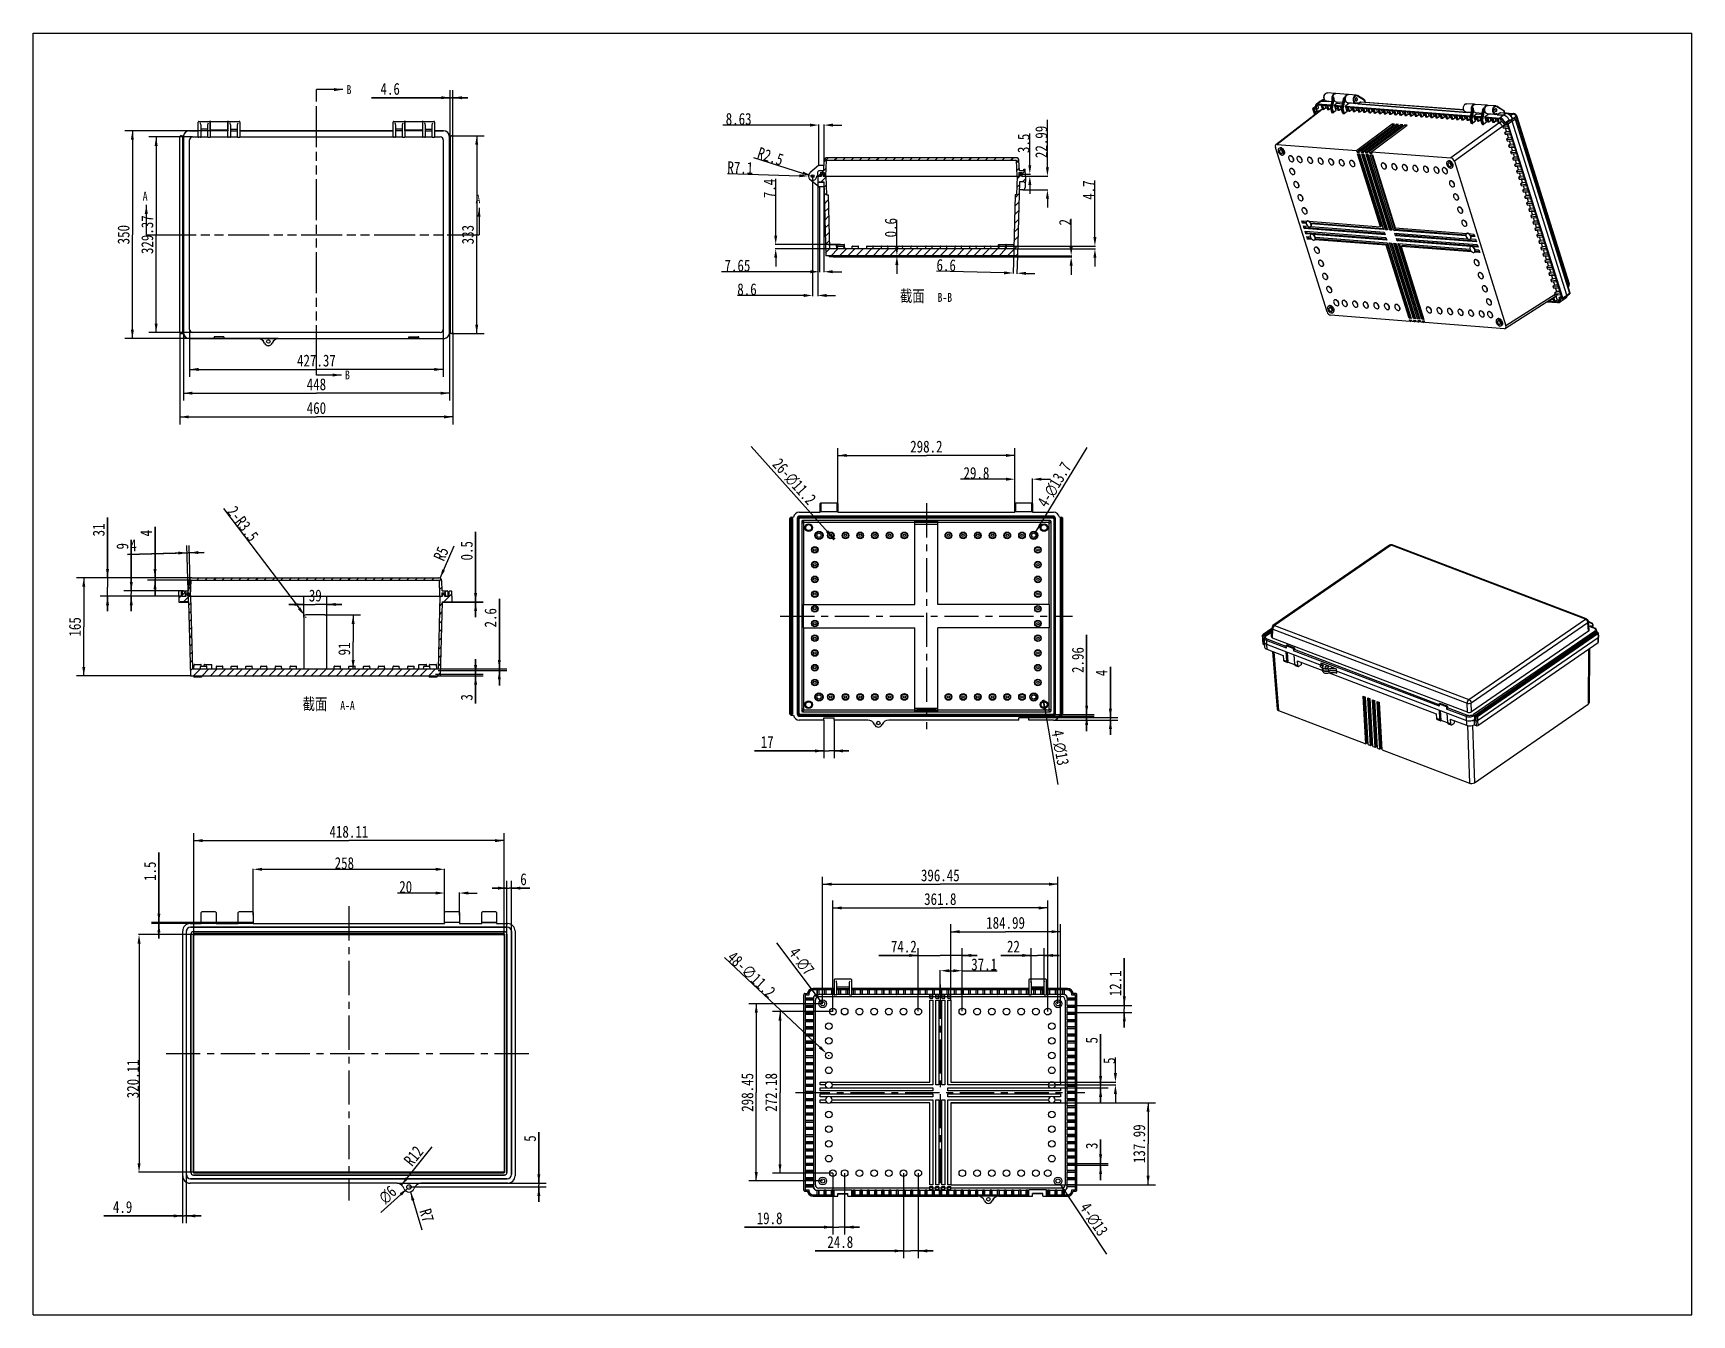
# Model space of a CAD drawing. Header units: millimetres. Extents: x 0 to 559, y 0 to 432.
import ezdxf

# ---------------------------------------------------------------- set-up
doc = ezdxf.new("R2010")
doc.units = ezdxf.units.MM
doc.header["$LTSCALE"] = 30.734
doc.header["$PDMODE"] = 3
doc.header["$PDSIZE"] = 8
doc.linetypes.add('CENTER', pattern=[0.6, 0.375, -0.075, 0.075, -0.075])
doc.linetypes.add('PHANTOM', pattern=[0.8, 0.45, -0.05, 0.1, -0.05, 0.1, -0.05])
doc.layers.get('0').update_dxf_attribs({"linetype": 'CONTINUOUS'})
doc.layers.get('Defpoints').update_dxf_attribs({"linetype": 'CONTINUOUS'})
doc.layers.add('02___PRT_ALL_AXES', color=7, linetype='CONTINUOUS')
doc.styles.get("Standard").update_dxf_attribs({"font": 'txt', "width": 0.8})
doc.styles.add('TEXTSTYLE_1', font='gdt', dxfattribs={"width": 0.8})
doc.dimstyles.new('DIMSTYLE_1', dxfattribs={"dimtxt": 4, "dimasz": 3, "dimexe": 0.18, "dimexo": 0.0625, "dimgap": 0.09, "dimtad": 1, "dimlfac": 5, "dimdsep": 46, "dimtxsty": 'Standard', "dimblk": '_FILLED', "dimblk1": '_FILLED', "dimblk2": '_FILLED', "dimcen": 0.09, "dimadec": 0, "dimazin": 0, "dimtfac": 1, "dimtofl": 0, "dimtmove": 0, "dimatfit": 3, "dimldrblk": '_FILLED', "dimfxl": 1, "dimtolj": 1, "dimarcsym": 0})
doc.dimstyles.new('DIMSTYLE_2', dxfattribs={"dimtxt": 4, "dimasz": 3, "dimexe": 0.18, "dimexo": 0.0625, "dimgap": 0.09, "dimtad": 1, "dimlfac": 5, "dimdsep": 46, "dimtxsty": 'Standard', "dimblk": '_FILLED', "dimblk1": '_FILLED', "dimblk2": '_FILLED', "dimcen": 0.09, "dimadec": 0, "dimazin": 0, "dimtfac": 1, "dimtofl": 0, "dimtmove": 0, "dimatfit": 3, "dimldrblk": '_FILLED', "dimfxl": 1, "dimtolj": 1, "dimarcsym": 0})
doc.dimstyles.new('DIMSTYLE_3', dxfattribs={"dimtxt": 4, "dimasz": 3, "dimexe": 0.18, "dimexo": 0.0625, "dimgap": 0.09, "dimtad": 1, "dimlfac": 4, "dimdsep": 46, "dimtxsty": 'Standard', "dimblk": '_FILLED', "dimblk1": '_FILLED', "dimblk2": '_FILLED', "dimcen": 0.09, "dimadec": 0, "dimazin": 0, "dimtfac": 1, "dimtofl": 0, "dimtmove": 0, "dimatfit": 3, "dimldrblk": '_FILLED', "dimfxl": 1, "dimtolj": 1, "dimarcsym": 0})
doc.dimstyles.new('DIMSTYLE_4', dxfattribs={"dimtxt": 4, "dimasz": 3, "dimexe": 0.18, "dimexo": 0.0625, "dimgap": 0.09, "dimtad": 1, "dimlfac": 4, "dimdsep": 46, "dimtxsty": 'Standard', "dimblk": '_FILLED', "dimblk1": '_FILLED', "dimblk2": '_FILLED', "dimcen": 0.09, "dimadec": 0, "dimazin": 0, "dimtfac": 1, "dimtofl": 0, "dimtmove": 0, "dimatfit": 3, "dimldrblk": '_FILLED', "dimfxl": 1, "dimtolj": 1, "dimarcsym": 0})
doc.dimstyles.new('DIMSTYLE_5', dxfattribs={"dimtxt": 4, "dimasz": 3, "dimexe": 0.18, "dimexo": 0.0625, "dimgap": 0.09, "dimtad": 1, "dimlfac": 4, "dimdsep": 46, "dimtxsty": 'Standard', "dimblk": '_FILLED', "dimblk1": '_FILLED', "dimblk2": '_FILLED', "dimcen": 0.09, "dimadec": 0, "dimazin": 0, "dimtfac": 1, "dimtofl": 0, "dimtmove": 0, "dimatfit": 3, "dimldrblk": '_FILLED', "dimfxl": 1, "dimtolj": 1, "dimarcsym": 0})
doc.dimstyles.new('DIMSTYLE_6', dxfattribs={"dimtxt": 4, "dimasz": 3, "dimexe": 0.18, "dimexo": 0.0625, "dimgap": 0.09, "dimtad": 1, "dimlfac": 5, "dimdsep": 46, "dimtxsty": 'Standard', "dimblk": '_FILLED', "dimblk1": '_FILLED', "dimblk2": '_FILLED', "dimcen": 0.09, "dimadec": 0, "dimazin": 0, "dimtfac": 1, "dimtofl": 0, "dimtmove": 0, "dimatfit": 3, "dimldrblk": '_FILLED', "dimfxl": 1, "dimtolj": 1, "dimarcsym": 0})
doc.dimstyles.get("Standard").update_dxf_attribs({"dimtxt": 4, "dimasz": 3, "dimexe": 0.18, "dimexo": 0.0625, "dimgap": 0.09, "dimtad": 1, "dimdsep": 46, "dimtxsty": 'Standard', "dimblk": '_FILLED', "dimblk1": '_FILLED', "dimblk2": '_FILLED', "dimcen": 0.09, "dimadec": 0, "dimazin": 0, "dimtp": 0.01, "dimtm": 0.01, "dimtfac": 1, "dimtofl": 0, "dimtmove": 0, "dimatfit": 3, "dimldrblk": '_FILLED', "dimfxl": 1, "dimtolj": 1, "dimarcsym": 0})
pattern_1 = [(45, (0, 0), (-1.414214, 1.414214), [])]
pattern_2 = [(45, (14.4506, -19.163), (-1.4142136, 1.4142136), [])]

msp = doc.modelspace()

# ---------------------------------------------------------------- texts
at = {"color": 7, "linetype": 'Continuous', "line_spacing_factor": 0.9}
for s, insert, char_height, width, attachment_point in [('B', (105.5773, 414.289), 3, 2.4, 1), ('A', (36.9074, 378.4239), 3, 2.4, 1), ('A', (149.0181, 377.4274), 3, 2.4, 1), ('截面  \\H3.0;B-B', (309.5852, 345.2634), 4, 23.4, 3), ('B', (105.079, 318.1229), 3, 2.4, 1), ('截面  \\H3.0;A-A', (108.3448, 207.8092), 4, 23.4, 3)]:
    msp.add_mtext(s, dxfattribs=dict(at, insert=insert, char_height=char_height, width=width, attachment_point=attachment_point))

# ---------------------------------------------------------------- blocks, each defined once
blk = doc.blocks.new('_FILLED')
at = {"color": 0, "linetype": 'ByBlock'}
blk.add_solid([(0, 0), (-1, 0.17), (-1, -0.17)], dxfattribs=at)
blk = doc.blocks.new('*D1')
at = {"color": 7, "linetype": 'Continuous'}
for p, q in [((49.43, 331.01), (49.43, 300.01)), ((141.43, 331.01), (141.43, 300.01)), ((49.43, 302.51), (95.43, 302.51)), ((141.43, 302.51), (95.43, 302.51))]:
    blk.add_line(p, q, dxfattribs=at)
at = {"color": 7, "linetype": 'Continuous', "xscale": 3, "yscale": 3, "zscale": 3, "rotation": 180}
blk.add_blockref('_FILLED', (49.43, 302.51), dxfattribs=at)
at = {"color": 7, "linetype": 'Continuous', "xscale": 3, "yscale": 3, "zscale": 3}
blk.add_blockref('_FILLED', (141.43, 302.51), dxfattribs=at)
at = {"color": 7, "linetype": 'Continuous', "insert": (95.43, 307.51), "char_height": 4, "width": 9.6, "attachment_point": 2, "line_spacing_factor": 0.9}
blk.add_mtext('460', dxfattribs=at)
blk = doc.blocks.new('*D2')
at = {"color": 7, "linetype": 'Continuous'}
for p, q in [((65.61, 398.91), (30.93, 398.91)), ((33.43, 398.91), (33.43, 363.91)), ((33.43, 328.91), (33.43, 363.91)), ((82.41, 328.91), (30.93, 328.91))]:
    blk.add_line(p, q, dxfattribs=at)
at = {"color": 7, "linetype": 'Continuous', "xscale": 3, "yscale": 3, "zscale": 3}
for p, rotation in [((33.43, 398.91), 90), ((33.43, 328.91), 270)]:
    blk.add_blockref('_FILLED', p, dxfattribs=dict(at, rotation=rotation))
at = {"color": 7, "linetype": 'Continuous', "insert": (28.43, 363.91), "char_height": 4, "width": 9.6, "attachment_point": 2, "rotation": 90, "line_spacing_factor": 0.9}
blk.add_mtext('350', dxfattribs=at)
blk = doc.blocks.new('*D3')
at = {"color": 7, "linetype": 'Continuous'}
for p, q in [((53.43, 248.28), (14.55, 248.28)), ((17.05, 248.28), (17.05, 231.78)), ((17.05, 215.28), (17.05, 231.78)), ((52.95, 215.28), (14.55, 215.28))]:
    blk.add_line(p, q, dxfattribs=at)
at = {"color": 7, "linetype": 'Continuous', "xscale": 3, "yscale": 3, "zscale": 3}
for p, rotation in [((17.05, 248.28), 90), ((17.05, 215.28), 270)]:
    blk.add_blockref('_FILLED', p, dxfattribs=dict(at, rotation=rotation))
at = {"color": 7, "linetype": 'Continuous', "insert": (12.05, 231.78), "char_height": 4, "width": 9.6, "attachment_point": 2, "rotation": 90, "line_spacing_factor": 0.9}
blk.add_mtext('165', dxfattribs=at)
blk = doc.blocks.new('*D4')
at = {"color": 7, "linetype": 'Continuous'}
for p, q in [((52.7, 331.97), (52.7, 316.01)), ((138.17, 331.97), (138.17, 316.01)), ((52.7, 318.51), (95.43, 318.51)), ((138.17, 318.51), (95.43, 318.51))]:
    blk.add_line(p, q, dxfattribs=at)
at = {"color": 7, "linetype": 'Continuous', "xscale": 3, "yscale": 3, "zscale": 3, "rotation": 180}
blk.add_blockref('_FILLED', (52.7, 318.51), dxfattribs=at)
at = {"color": 7, "linetype": 'Continuous', "xscale": 3, "yscale": 3, "zscale": 3}
blk.add_blockref('_FILLED', (138.17, 318.51), dxfattribs=at)
at = {"color": 7, "linetype": 'Continuous', "insert": (95.43, 323.51), "char_height": 4, "width": 19.2, "attachment_point": 2, "line_spacing_factor": 0.9}
blk.add_mtext('427.37', dxfattribs=at)
blk = doc.blocks.new('*D5')
at = {"color": 7, "linetype": 'Continuous'}
for p, q in [((53.7, 396.84), (38.93, 396.84)), ((41.43, 396.84), (41.43, 363.91)), ((41.43, 330.97), (41.43, 363.91)), ((53.7, 330.97), (38.93, 330.97))]:
    blk.add_line(p, q, dxfattribs=at)
at = {"color": 7, "linetype": 'Continuous', "xscale": 3, "yscale": 3, "zscale": 3}
for p, rotation in [((41.43, 396.84), 90), ((41.43, 330.97), 270)]:
    blk.add_blockref('_FILLED', p, dxfattribs=dict(at, rotation=rotation))
at = {"color": 7, "linetype": 'Continuous', "insert": (36.43, 363.91), "char_height": 4, "width": 19.2, "attachment_point": 2, "rotation": 90, "line_spacing_factor": 0.9}
blk.add_mtext('329.37', dxfattribs=at)
blk = doc.blocks.new('*D6')
at = {"color": 7, "linetype": 'Continuous'}
for p, q in [((140.51, 410.05), (113.94, 410.05)), ((113.94, 410.05), (140.97, 410.05)), ((140.51, 396.81), (140.51, 412.55)), ((146.43, 410.05), (140.97, 410.05)), ((141.43, 396.81), (141.43, 412.55)), ((141.43, 410.05), (146.43, 410.05))]:
    blk.add_line(p, q, dxfattribs=at)
at = {"color": 7, "linetype": 'Continuous', "xscale": 3, "yscale": 3, "zscale": 3}
blk.add_blockref('_FILLED', (140.51, 410.05), dxfattribs=at)
at = {"color": 7, "linetype": 'Continuous', "xscale": 3, "yscale": 3, "zscale": 3, "rotation": 180}
blk.add_blockref('_FILLED', (141.43, 410.05), dxfattribs=at)
at = {"color": 7, "linetype": 'Continuous', "insert": (123.54, 415.05), "char_height": 4, "width": 9.6, "attachment_point": 3, "line_spacing_factor": 0.9}
blk.add_mtext('4.6', dxfattribs=at)
blk = doc.blocks.new('*D7')
at = {"color": 7, "linetype": 'Continuous'}
for p, q in [((50.63, 330.91), (50.63, 308.01)), ((140.23, 330.91), (140.23, 308.01)), ((50.63, 310.51), (95.43, 310.51)), ((140.23, 310.51), (95.43, 310.51))]:
    blk.add_line(p, q, dxfattribs=at)
at = {"color": 7, "linetype": 'Continuous', "xscale": 3, "yscale": 3, "zscale": 3, "rotation": 180}
blk.add_blockref('_FILLED', (50.63, 310.51), dxfattribs=at)
at = {"color": 7, "linetype": 'Continuous', "xscale": 3, "yscale": 3, "zscale": 3}
blk.add_blockref('_FILLED', (140.23, 310.51), dxfattribs=at)
at = {"color": 7, "linetype": 'Continuous', "insert": (95.43, 315.51), "char_height": 4, "width": 9.6, "attachment_point": 2, "line_spacing_factor": 0.9}
blk.add_mtext('448', dxfattribs=at)
blk = doc.blocks.new('*D8')
at = {"color": 7, "linetype": 'Continuous'}
for p, q in [((141.03, 397.21), (151.93, 397.21)), ((149.43, 397.21), (149.43, 363.91)), ((149.43, 330.61), (149.43, 363.91)), ((141.03, 330.61), (151.93, 330.61))]:
    blk.add_line(p, q, dxfattribs=at)
at = {"color": 7, "linetype": 'Continuous', "xscale": 3, "yscale": 3, "zscale": 3}
for p, rotation in [((149.43, 397.21), 90), ((149.43, 330.61), 270)]:
    blk.add_blockref('_FILLED', p, dxfattribs=dict(at, rotation=rotation))
at = {"color": 7, "linetype": 'Continuous', "insert": (144.43, 363.91), "char_height": 4, "width": 9.6, "attachment_point": 2, "rotation": 90, "line_spacing_factor": 0.9}
blk.add_mtext('333', dxfattribs=at)
blk = doc.blocks.new('*D9')
at = {"color": 7, "linetype": 'Continuous'}
for p, q in [((33.05, 243.88), (33.05, 261.05)), ((33.05, 261.05), (33.05, 242.98)), ((50.57, 243.88), (30.55, 243.88)), ((50.29, 242.08), (30.55, 242.08)), ((33.05, 237.08), (33.05, 242.98)), ((33.05, 242.08), (33.05, 237.08))]:
    blk.add_line(p, q, dxfattribs=at)
at = {"color": 7, "linetype": 'Continuous', "xscale": 3, "yscale": 3, "zscale": 3}
for p, rotation in [((33.05, 243.88), 270), ((33.05, 242.08), 90)]:
    blk.add_blockref('_FILLED', p, dxfattribs=dict(at, rotation=rotation))
at = {"color": 7, "linetype": 'Continuous', "insert": (28.05, 257.85), "char_height": 4, "width": 3.2, "attachment_point": 1, "rotation": 90, "line_spacing_factor": 0.9}
blk.add_mtext('9', dxfattribs=at)
blk = doc.blocks.new('*D10')
at = {"color": 7, "linetype": 'Continuous'}
for p, q in [((91.15, 235.1), (91.15, 241.84)), ((98.95, 235.1), (98.95, 241.84)), ((91.15, 239.34), (86.15, 239.34)), ((86.15, 239.34), (95.05, 239.34)), ((103.95, 239.34), (95.05, 239.34)), ((98.95, 239.34), (103.95, 239.34))]:
    blk.add_line(p, q, dxfattribs=at)
at = {"color": 7, "linetype": 'Continuous', "xscale": 3, "yscale": 3, "zscale": 3}
blk.add_blockref('_FILLED', (91.15, 239.34), dxfattribs=at)
at = {"color": 7, "linetype": 'Continuous', "xscale": 3, "yscale": 3, "zscale": 3, "rotation": 180}
blk.add_blockref('_FILLED', (98.95, 239.34), dxfattribs=at)
at = {"color": 7, "linetype": 'Continuous', "insert": (95.05, 244.34), "char_height": 4, "width": 6.4, "attachment_point": 2, "line_spacing_factor": 0.9}
blk.add_mtext('39', dxfattribs=at)
blk = doc.blocks.new('*D11')
at = {"color": 7, "linetype": 'Continuous'}
for p, q in [((98.25, 235.8), (110.29, 235.8)), ((107.79, 235.8), (107.79, 226.7)), ((107.79, 217.6), (107.79, 226.7))]:
    blk.add_line(p, q, dxfattribs=at)
at = {"color": 7, "linetype": 'Continuous', "xscale": 3, "yscale": 3, "zscale": 3}
for p, rotation in [((107.79, 235.8), 90), ((107.79, 217.6), 270)]:
    blk.add_blockref('_FILLED', p, dxfattribs=dict(at, rotation=rotation))
at = {"color": 7, "linetype": 'Continuous', "insert": (102.79, 224.34), "char_height": 4, "width": 6.4, "attachment_point": 2, "rotation": 90, "line_spacing_factor": 0.9}
blk.add_mtext('91', dxfattribs=at)
blk = doc.blocks.new('*D12')
at = {"color": 7, "linetype": 'Continuous'}
for p, q in [((25.05, 248.28), (25.05, 268.65)), ((25.05, 268.65), (25.05, 245.18)), ((53.43, 248.28), (22.55, 248.28)), ((50.36, 242.08), (22.55, 242.08)), ((25.05, 237.08), (25.05, 245.18)), ((25.05, 242.08), (25.05, 237.08))]:
    blk.add_line(p, q, dxfattribs=at)
at = {"color": 7, "linetype": 'Continuous', "xscale": 3, "yscale": 3, "zscale": 3}
for p, rotation in [((25.05, 248.28), 270), ((25.05, 242.08), 90)]:
    blk.add_blockref('_FILLED', p, dxfattribs=dict(at, rotation=rotation))
at = {"color": 7, "linetype": 'Continuous', "insert": (20.05, 262.25), "char_height": 4, "width": 6.4, "attachment_point": 1, "rotation": 90, "line_spacing_factor": 0.9}
blk.add_mtext('31', dxfattribs=at)
blk = doc.blocks.new('*D13')
at = {"color": 7, "linetype": 'Continuous'}
for p, q in [((157.05, 217.6), (157.05, 241.17)), ((157.05, 241.17), (157.05, 217.34)), ((136.39, 217.08), (159.55, 217.08)), ((136.41, 217.6), (159.55, 217.6)), ((157.05, 212.08), (157.05, 217.34)), ((157.05, 217.08), (157.05, 212.08))]:
    blk.add_line(p, q, dxfattribs=at)
at = {"color": 7, "linetype": 'Continuous', "xscale": 3, "yscale": 3, "zscale": 3}
for p, rotation in [((157.05, 217.6), 270), ((157.05, 217.08), 90)]:
    blk.add_blockref('_FILLED', p, dxfattribs=dict(at, rotation=rotation))
at = {"color": 7, "linetype": 'Continuous', "insert": (152.05, 231.57), "char_height": 4, "width": 9.6, "attachment_point": 1, "rotation": 90, "line_spacing_factor": 0.9}
blk.add_mtext('2.6', dxfattribs=at)
blk = doc.blocks.new('*D14')
at = {"color": 0, "linetype": 'Continuous', "lineweight": -2}
for p, q in [((242.68, 389.92), (259.24, 384.68)), ((262.49, 383.63), (262.67, 383.63)), ((262.58, 383.54), (262.58, 383.72))]:
    blk.add_line(p, q, dxfattribs=at)
at = {"layer": 'Defpoints', "color": 0, "linetype": 'Continuous'}
for p in [(262.11, 383.78), (262.58, 383.63)]:
    blk.add_point(p, dxfattribs=at)
at = {"color": 0, "linetype": 'Continuous', "lineweight": -2, "xscale": 3, "yscale": 3, "zscale": 3, "rotation": 342.4622921009295}
blk.add_blockref('_FILLED', (262.11, 383.78), dxfattribs=at)
at = {"color": 0, "linetype": 'Continuous', "insert": (253.16, 390.9), "char_height": 4, "attachment_point": 3, "rotation": 342.4623}
blk.add_mtext('\\A1;R2.5', dxfattribs=at)
blk = doc.blocks.new('*D15')
at = {"color": 0, "linetype": 'Continuous', "lineweight": -2}
for p, q in [((233.9, 384.53), (258.16, 383.77)), ((262.49, 383.63), (262.67, 383.63)), ((262.58, 383.54), (262.58, 383.72))]:
    blk.add_line(p, q, dxfattribs=at)
at = {"layer": 'Defpoints', "color": 0, "linetype": 'Continuous'}
for p in [(261.16, 383.67), (262.58, 383.63)]:
    blk.add_point(p, dxfattribs=at)
at = {"color": 0, "linetype": 'Continuous', "lineweight": -2, "xscale": 3, "yscale": 3, "zscale": 3, "rotation": 358.2027342182279}
blk.add_blockref('_FILLED', (261.16, 383.67), dxfattribs=at)
at = {"color": 0, "linetype": 'Continuous', "insert": (242.65, 388.35), "char_height": 4, "attachment_point": 3, "rotation": 358.2027}
blk.add_mtext('\\A1;R7.1', dxfattribs=at)
blk = doc.blocks.new('*D16')
at = {"color": 0, "linetype": 'Continuous', "lineweight": -2}
for p, q in [((264.87, 379.97), (264.87, 351.25)), ((266.4, 379.97), (266.4, 351.25)), ((261.87, 351.43), (231.93, 351.43)), ((269.4, 351.43), (272.4, 351.43))]:
    blk.add_line(p, q, dxfattribs=at)
at = {"layer": 'Defpoints', "color": 0, "linetype": 'Continuous'}
for p in [(264.87, 380.03), (266.4, 380.03), (264.87, 351.43)]:
    blk.add_point(p, dxfattribs=at)
at = {"color": 0, "linetype": 'Continuous', "lineweight": -2, "xscale": 3, "yscale": 3, "zscale": 3}
blk.add_blockref('_FILLED', (264.87, 351.43), dxfattribs=at)
at = {"color": 0, "linetype": 'Continuous', "lineweight": -2, "xscale": 3, "yscale": 3, "zscale": 3, "rotation": 180}
blk.add_blockref('_FILLED', (266.4, 351.43), dxfattribs=at)
at = {"color": 0, "linetype": 'Continuous', "insert": (241.62, 355.52), "char_height": 4, "attachment_point": 3}
blk.add_mtext('\\A1;7.65', dxfattribs=at)
blk = doc.blocks.new('*D17')
at = {"color": 0, "linetype": 'Continuous', "lineweight": -2}
for p, q in [((261.7, 400.83), (232.34, 400.83)), ((264.7, 387.29), (264.7, 401.01)), ((266.43, 387.29), (266.43, 401.01)), ((269.43, 400.83), (272.43, 400.83))]:
    blk.add_line(p, q, dxfattribs=at)
at = {"layer": 'Defpoints', "color": 0, "linetype": 'Continuous'}
for p in [(264.7, 400.83), (264.7, 387.23), (266.43, 387.23)]:
    blk.add_point(p, dxfattribs=at)
at = {"color": 0, "linetype": 'Continuous', "lineweight": -2, "xscale": 3, "yscale": 3, "zscale": 3}
blk.add_blockref('_FILLED', (264.7, 400.83), dxfattribs=at)
at = {"color": 0, "linetype": 'Continuous', "lineweight": -2, "xscale": 3, "yscale": 3, "zscale": 3, "rotation": 180}
blk.add_blockref('_FILLED', (266.43, 400.83), dxfattribs=at)
at = {"color": 0, "linetype": 'Continuous', "insert": (242.03, 404.92), "char_height": 4, "attachment_point": 3}
blk.add_mtext('\\A1;8.63', dxfattribs=at)
blk = doc.blocks.new('*D18')
at = {"color": 0, "linetype": 'Continuous', "lineweight": -2}
for p, q in [((262.58, 383.57), (262.58, 343.25)), ((264.3, 383.57), (264.3, 343.25)), ((259.58, 343.43), (237.26, 343.43)), ((267.3, 343.43), (270.3, 343.43))]:
    blk.add_line(p, q, dxfattribs=at)
at = {"layer": 'Defpoints', "color": 0, "linetype": 'Continuous'}
for p in [(262.58, 383.63), (264.3, 383.63), (264.3, 343.43)]:
    blk.add_point(p, dxfattribs=at)
at = {"color": 0, "linetype": 'Continuous', "lineweight": -2, "xscale": 3, "yscale": 3, "zscale": 3}
blk.add_blockref('_FILLED', (262.58, 343.43), dxfattribs=at)
at = {"color": 0, "linetype": 'Continuous', "lineweight": -2, "xscale": 3, "yscale": 3, "zscale": 3, "rotation": 180}
blk.add_blockref('_FILLED', (264.3, 343.43), dxfattribs=at)
at = {"color": 0, "linetype": 'Continuous', "insert": (243.75, 347.52), "char_height": 4, "attachment_point": 3}
blk.add_mtext('\\A1;8.6', dxfattribs=at)
blk = doc.blocks.new('*D19')
at = {"color": 7, "linetype": 'Continuous'}
for p, q in [((41.05, 248.28), (41.05, 265.45)), ((41.05, 265.45), (41.05, 247.88)), ((53.43, 248.28), (38.55, 248.28)), ((53.24, 247.48), (38.55, 247.48)), ((41.05, 242.48), (41.05, 247.88)), ((41.05, 247.48), (41.05, 242.48))]:
    blk.add_line(p, q, dxfattribs=at)
at = {"color": 7, "linetype": 'Continuous', "xscale": 3, "yscale": 3, "zscale": 3}
for p, rotation in [((41.05, 248.28), 270), ((41.05, 247.48), 90)]:
    blk.add_blockref('_FILLED', p, dxfattribs=dict(at, rotation=rotation))
at = {"color": 7, "linetype": 'Continuous', "insert": (36.05, 262.25), "char_height": 4, "width": 3.2, "attachment_point": 1, "rotation": 90, "line_spacing_factor": 0.9}
blk.add_mtext('4', dxfattribs=at)
blk = doc.blocks.new('*D20')
at = {"color": 7, "linetype": 'Continuous'}
for p, q in [((149.05, 240.18), (149.05, 263.75)), ((149.05, 263.75), (149.05, 240.13)), ((140.55, 240.18), (151.55, 240.18)), ((140.55, 240.08), (151.55, 240.08)), ((149.05, 235.08), (149.05, 240.13)), ((149.05, 240.08), (149.05, 235.08))]:
    blk.add_line(p, q, dxfattribs=at)
at = {"color": 7, "linetype": 'Continuous', "xscale": 3, "yscale": 3, "zscale": 3}
for p, rotation in [((149.05, 240.18), 270), ((149.05, 240.08), 90)]:
    blk.add_blockref('_FILLED', p, dxfattribs=dict(at, rotation=rotation))
at = {"color": 7, "linetype": 'Continuous', "insert": (144.05, 254.15), "char_height": 4, "width": 9.6, "attachment_point": 1, "rotation": 90, "line_spacing_factor": 0.9}
blk.add_mtext('0.5', dxfattribs=at)
blk = doc.blocks.new('*D21')
at = {"color": 7, "linetype": 'Continuous'}
for p, q in [((52.3, 240.18), (51.8, 259.22)), ((53.05, 242.08), (52.6, 259.24)), ((31.74, 256.2), (52.26, 256.73)), ((51.86, 256.72), (31.74, 256.2)), ((57.66, 256.88), (52.26, 256.73)), ((52.66, 256.74), (57.66, 256.88))]:
    blk.add_line(p, q, dxfattribs=at)
at = {"color": 7, "linetype": 'Continuous', "xscale": 3, "yscale": 3, "zscale": 3}
for p, rotation in [((51.86, 256.72), 1.5), ((52.66, 256.74), 181.5)]:
    blk.add_blockref('_FILLED', p, dxfattribs=dict(at, rotation=rotation))
at = {"color": 7, "linetype": 'Continuous', "insert": (34.8, 261.28), "char_height": 4, "width": 3.2, "attachment_point": 3, "rotation": 1.5, "line_spacing_factor": 0.9}
blk.add_mtext('4', dxfattribs=at)
blk = doc.blocks.new('*D22')
at = {"color": 0, "linetype": 'Continuous', "lineweight": -2}
for p, q in [((341.7, 386.63), (341.7, 402.61)), ((334.36, 383.63), (341.88, 383.63)), ((333.46, 379.03), (341.88, 379.03)), ((341.7, 376.03), (341.7, 373.03))]:
    blk.add_line(p, q, dxfattribs=at)
at = {"layer": 'Defpoints', "color": 0, "linetype": 'Continuous'}
for p in [(334.3, 383.63), (333.4, 379.03), (341.7, 379.03)]:
    blk.add_point(p, dxfattribs=at)
at = {"color": 0, "linetype": 'Continuous', "lineweight": -2, "xscale": 3, "yscale": 3, "zscale": 3}
for p, rotation in [((341.7, 383.63), 270), ((341.7, 379.03), 90)]:
    blk.add_blockref('_FILLED', p, dxfattribs=dict(at, rotation=rotation))
at = {"color": 0, "linetype": 'Continuous', "insert": (337.61, 389.72), "char_height": 4, "attachment_point": 1, "rotation": 90}
blk.add_mtext('\\A1;22.99', dxfattribs=at)
blk = doc.blocks.new('*D23')
at = {"color": 0, "linetype": 'Continuous', "lineweight": -2}
for p, q in [((330.34, 359.09), (330.12, 350.8)), ((331.6, 356.77), (331.44, 350.77)), ((327.13, 351.06), (304.33, 351.66)), ((334.45, 350.87), (337.44, 350.79))]:
    blk.add_line(p, q, dxfattribs=at)
at = {"layer": 'Defpoints', "color": 0, "linetype": 'Continuous'}
for p in [(330.34, 359.15), (331.6, 356.83), (331.45, 350.95)]:
    blk.add_point(p, dxfattribs=at)
at = {"color": 0, "linetype": 'Continuous', "lineweight": -2, "xscale": 3, "yscale": 3, "zscale": 3}
for p, rotation in [((330.13, 350.98), 358.4999999999999), ((331.45, 350.95), 178.4999999999999)]:
    blk.add_blockref('_FILLED', p, dxfattribs=dict(at, rotation=rotation))
at = {"color": 0, "linetype": 'Continuous', "insert": (310.93, 355.58), "char_height": 4, "attachment_point": 3, "rotation": 358.5}
blk.add_mtext('\\A1;6.6', dxfattribs=at)
blk = doc.blocks.new('*D24')
at = {"color": 0, "linetype": 'Continuous', "lineweight": -2}
for p, q in [((357.7, 363.09), (357.7, 382.15)), ((282, 360.09), (357.88, 360.09)), ((330.4, 359.15), (357.88, 359.15)), ((357.7, 356.15), (357.7, 353.15))]:
    blk.add_line(p, q, dxfattribs=at)
at = {"layer": 'Defpoints', "color": 0, "linetype": 'Continuous'}
for p in [(281.94, 360.09), (330.34, 359.15), (357.7, 360.09)]:
    blk.add_point(p, dxfattribs=at)
at = {"color": 0, "linetype": 'Continuous', "lineweight": -2, "xscale": 3, "yscale": 3, "zscale": 3}
for p, rotation in [((357.7, 360.09), 270), ((357.7, 359.15), 90)]:
    blk.add_blockref('_FILLED', p, dxfattribs=dict(at, rotation=rotation))
at = {"color": 0, "linetype": 'Continuous', "insert": (353.61, 375.66), "char_height": 4, "attachment_point": 1, "rotation": 90}
blk.add_mtext('\\A1;4.7', dxfattribs=at)
blk = doc.blocks.new('*D25')
at = {"color": 0, "linetype": 'Continuous', "lineweight": -2}
for p, q in [((250.16, 363.63), (250.16, 382.69)), ((272.02, 360.63), (249.98, 360.63)), ((268.2, 359.15), (249.98, 359.15)), ((250.16, 356.15), (250.16, 353.15))]:
    blk.add_line(p, q, dxfattribs=at)
at = {"layer": 'Defpoints', "color": 0, "linetype": 'Continuous'}
for p in [(250.16, 360.63), (268.26, 359.15), (272.08, 360.63)]:
    blk.add_point(p, dxfattribs=at)
at = {"color": 0, "linetype": 'Continuous', "lineweight": -2, "xscale": 3, "yscale": 3, "zscale": 3}
for p, rotation in [((250.16, 360.63), 270), ((250.16, 359.15), 90)]:
    blk.add_blockref('_FILLED', p, dxfattribs=dict(at, rotation=rotation))
at = {"color": 0, "linetype": 'Continuous', "insert": (246.07, 376.2), "char_height": 4, "attachment_point": 1, "rotation": 90}
blk.add_mtext('\\A1;7.4', dxfattribs=at)
blk = doc.blocks.new('*D26')
at = {"color": 0, "linetype": 'Continuous', "lineweight": -2}
for p, q in [((349.7, 359.83), (349.7, 369.24)), ((269.52, 356.43), (349.88, 356.43)), ((331.66, 356.83), (349.88, 356.83)), ((349.7, 353.43), (349.7, 350.43))]:
    blk.add_line(p, q, dxfattribs=at)
at = {"layer": 'Defpoints', "color": 0, "linetype": 'Continuous'}
for p in [(269.46, 356.43), (331.6, 356.83), (349.7, 356.43)]:
    blk.add_point(p, dxfattribs=at)
at = {"color": 0, "linetype": 'Continuous', "lineweight": -2, "xscale": 3, "yscale": 3, "zscale": 3}
for p, rotation in [((349.7, 356.83), 270), ((349.7, 356.43), 90)]:
    blk.add_blockref('_FILLED', p, dxfattribs=dict(at, rotation=rotation))
at = {"color": 0, "linetype": 'Continuous', "insert": (345.61, 367.02), "char_height": 4, "attachment_point": 1, "rotation": 90}
blk.add_mtext('\\A1;2', dxfattribs=at)
blk = doc.blocks.new('*D27')
at = {"color": 0, "linetype": 'Continuous', "lineweight": -2}
for p, q in [((290.98, 359.83), (290.98, 368.96)), ((331.54, 356.83), (290.8, 356.83)), ((301.72, 356.71), (290.8, 356.71)), ((290.98, 353.71), (290.98, 350.71))]:
    blk.add_line(p, q, dxfattribs=at)
at = {"layer": 'Defpoints', "color": 0, "linetype": 'Continuous'}
for p in [(290.98, 356.83), (301.78, 356.71), (331.6, 356.83)]:
    blk.add_point(p, dxfattribs=at)
at = {"color": 0, "linetype": 'Continuous', "lineweight": -2, "xscale": 3, "yscale": 3, "zscale": 3}
for p, rotation in [((290.98, 356.83), 270), ((290.98, 356.71), 90)]:
    blk.add_blockref('_FILLED', p, dxfattribs=dict(at, rotation=rotation))
at = {"color": 0, "linetype": 'Continuous', "insert": (286.89, 363), "char_height": 4, "attachment_point": 1, "rotation": 90}
blk.add_mtext('\\A1;0.6', dxfattribs=at)
blk = doc.blocks.new('*D28')
at = {"color": 7, "linetype": 'Continuous'}
blk.add_line((137.07, 248.2), (141.83, 259.11), dxfattribs=at)
at = {"color": 7, "linetype": 'Continuous', "xscale": 3, "yscale": 3, "zscale": 3, "rotation": 246.4063716129}
blk.add_blockref('_FILLED', (137.07, 248.2), dxfattribs=at)
at = {"color": 7, "linetype": 'Continuous', "insert": (134.69, 255.24), "char_height": 4, "width": 6.4, "attachment_point": 1, "rotation": 66.4064, "line_spacing_factor": 0.9}
blk.add_mtext('R5', dxfattribs=at)
blk = doc.blocks.new('*D29')
at = {"color": 7, "linetype": 'Continuous'}
for p, q in [((149.05, 215.88), (149.05, 220.88)), ((149.05, 220.88), (149.05, 215.58)), ((135.55, 215.88), (151.55, 215.88)), ((137.15, 215.28), (151.55, 215.28)), ((149.05, 205.91), (149.05, 215.58)), ((149.05, 215.28), (149.05, 205.91))]:
    blk.add_line(p, q, dxfattribs=at)
at = {"color": 7, "linetype": 'Continuous', "xscale": 3, "yscale": 3, "zscale": 3}
for p, rotation in [((149.05, 215.88), 270), ((149.05, 215.28), 90)]:
    blk.add_blockref('_FILLED', p, dxfattribs=dict(at, rotation=rotation))
at = {"color": 7, "linetype": 'Continuous', "insert": (144.05, 209.11), "char_height": 4, "width": 3.2, "attachment_point": 3, "rotation": 90, "line_spacing_factor": 0.9}
blk.add_mtext('3', dxfattribs=at)
blk = doc.blocks.new('*D30')
at = {"color": 7, "linetype": 'Continuous'}
for p, q in [((54.1, 127.85), (54.1, 162.26)), ((158.63, 127.85), (158.63, 162.26)), ((54.1, 159.76), (106.36, 159.76)), ((158.63, 159.76), (106.36, 159.76))]:
    blk.add_line(p, q, dxfattribs=at)
at = {"color": 7, "linetype": 'Continuous', "xscale": 3, "yscale": 3, "zscale": 3, "rotation": 180}
blk.add_blockref('_FILLED', (54.1, 159.76), dxfattribs=at)
at = {"color": 7, "linetype": 'Continuous', "xscale": 3, "yscale": 3, "zscale": 3}
blk.add_blockref('_FILLED', (158.63, 159.76), dxfattribs=at)
at = {"color": 7, "linetype": 'Continuous', "insert": (106.36, 164.76), "char_height": 4, "width": 19.2, "attachment_point": 2, "line_spacing_factor": 0.9}
blk.add_mtext('418.11', dxfattribs=at)
blk = doc.blocks.new('*D31')
at = {"color": 0, "linetype": 'Continuous', "lineweight": -2}
for p, q in [((54.29, 128.1), (35.49, 128.1)), ((35.67, 125.1), (35.67, 51.07)), ((54.29, 48.07), (35.49, 48.07))]:
    blk.add_line(p, q, dxfattribs=at)
at = {"layer": 'Defpoints', "color": 0, "linetype": 'Continuous'}
for p in [(54.35, 128.1), (35.67, 48.07), (54.35, 48.07)]:
    blk.add_point(p, dxfattribs=at)
at = {"color": 0, "linetype": 'Continuous', "lineweight": -2, "xscale": 3, "yscale": 3, "zscale": 3}
for p, rotation in [((35.67, 128.1), 90), ((35.67, 48.07), 270)]:
    blk.add_blockref('_FILLED', p, dxfattribs=dict(at, rotation=rotation))
at = {"color": 0, "linetype": 'Continuous', "insert": (31.58, 79.5), "char_height": 4, "attachment_point": 2, "rotation": 90}
blk.add_mtext('\\A1;320.11', dxfattribs=at)
blk = doc.blocks.new('*D32')
at = {"color": 7, "linetype": 'Continuous'}
for p, q in [((50.36, 46.83), (50.36, 30.83)), ((51.59, 47.24), (51.59, 30.83)), ((50.36, 33.33), (23.79, 33.33)), ((23.79, 33.33), (50.98, 33.33)), ((56.59, 33.33), (50.98, 33.33)), ((51.59, 33.33), (56.59, 33.33))]:
    blk.add_line(p, q, dxfattribs=at)
at = {"color": 7, "linetype": 'Continuous', "xscale": 3, "yscale": 3, "zscale": 3}
blk.add_blockref('_FILLED', (50.36, 33.33), dxfattribs=at)
at = {"color": 7, "linetype": 'Continuous', "xscale": 3, "yscale": 3, "zscale": 3, "rotation": 180}
blk.add_blockref('_FILLED', (51.59, 33.33), dxfattribs=at)
at = {"color": 7, "linetype": 'Continuous', "insert": (33.39, 38.33), "char_height": 4, "width": 9.6, "attachment_point": 3, "line_spacing_factor": 0.9}
blk.add_mtext('4.9', dxfattribs=at)
blk = doc.blocks.new('*D33')
at = {"color": 7, "linetype": 'Continuous'}
for p, q in [((170.36, 44.33), (170.36, 61.5)), ((170.36, 61.5), (170.36, 43.71)), ((122.64, 44.33), (172.86, 44.33)), ((126.61, 43.08), (172.86, 43.08)), ((170.36, 38.08), (170.36, 43.71)), ((170.36, 43.08), (170.36, 38.08))]:
    blk.add_line(p, q, dxfattribs=at)
at = {"color": 7, "linetype": 'Continuous', "xscale": 3, "yscale": 3, "zscale": 3}
for p, rotation in [((170.36, 44.33), 270), ((170.36, 43.08), 90)]:
    blk.add_blockref('_FILLED', p, dxfattribs=dict(at, rotation=rotation))
at = {"color": 7, "linetype": 'Continuous', "insert": (165.36, 58.3), "char_height": 4, "width": 3.2, "attachment_point": 1, "rotation": 90, "line_spacing_factor": 0.9}
blk.add_mtext('5', dxfattribs=at)
blk = doc.blocks.new('*D34')
at = {"color": 7, "linetype": 'Continuous'}
blk.add_line((127.12, 41.41), (130.98, 28.6), dxfattribs=at)
at = {"color": 7, "linetype": 'Continuous', "xscale": 3, "yscale": 3, "zscale": 3, "rotation": 106.7740374247}
blk.add_blockref('_FILLED', (127.12, 41.41), dxfattribs=at)
at = {"color": 7, "linetype": 'Continuous', "insert": (133.92, 36.17), "char_height": 4, "width": 6.4, "attachment_point": 1, "rotation": 286.774, "line_spacing_factor": 0.9}
blk.add_mtext('R7', dxfattribs=at)
blk = doc.blocks.new('*D35')
at = {"color": 7, "linetype": 'Continuous'}
blk.add_line((126.06, 42.58), (117.1, 34.46), dxfattribs=at)
at = {"color": 7, "linetype": 'Continuous', "xscale": 3, "yscale": 3, "zscale": 3, "rotation": 42.1857947716}
blk.add_blockref('_FILLED', (126.06, 42.58), dxfattribs=at)
at = {"color": 7, "linetype": 'Continuous', "insert": (120.07, 43.9), "char_height": 4, "width": 8.5333, "attachment_point": 3, "rotation": 42.1858, "line_spacing_factor": 0.9, "style": 'TEXTSTYLE_1'}
blk.add_mtext('{\\Fgdt;n}\\Ftxt;6', dxfattribs=at)
blk = doc.blocks.new('*D36')
at = {"color": 7, "linetype": 'Continuous'}
blk.add_line((124.06, 43.7), (134.44, 56.61), dxfattribs=at)
at = {"color": 7, "linetype": 'Continuous', "xscale": 3, "yscale": 3, "zscale": 3, "rotation": 231.2076075779}
blk.add_blockref('_FILLED', (124.06, 43.7), dxfattribs=at)
at = {"color": 7, "linetype": 'Continuous', "insert": (124.53, 52.26), "char_height": 4, "width": 9.6, "attachment_point": 1, "rotation": 51.2076, "line_spacing_factor": 0.9}
blk.add_mtext('R12', dxfattribs=at)
blk = doc.blocks.new('*D37')
at = {"color": 7, "linetype": 'Continuous'}
for p, q in [((159.61, 128.21), (159.61, 146.26)), ((161.11, 129.21), (161.11, 146.26)), ((159.61, 143.76), (154.61, 143.76)), ((154.61, 143.76), (160.36, 143.76)), ((167.3, 143.76), (160.36, 143.76)), ((161.11, 143.76), (167.3, 143.76))]:
    blk.add_line(p, q, dxfattribs=at)
at = {"color": 7, "linetype": 'Continuous', "xscale": 3, "yscale": 3, "zscale": 3}
blk.add_blockref('_FILLED', (159.61, 143.76), dxfattribs=at)
at = {"color": 7, "linetype": 'Continuous', "xscale": 3, "yscale": 3, "zscale": 3, "rotation": 180}
blk.add_blockref('_FILLED', (161.11, 143.76), dxfattribs=at)
at = {"color": 7, "linetype": 'Continuous', "insert": (164.1, 148.76), "char_height": 4, "width": 3.2, "attachment_point": 1, "line_spacing_factor": 0.9}
blk.add_mtext('6', dxfattribs=at)
blk = doc.blocks.new('*D38')
at = {"color": 7, "linetype": 'Continuous'}
for p, q in [((42.36, 132.21), (42.36, 155.78)), ((42.36, 155.78), (42.36, 132.02)), ((69.36, 132.21), (39.86, 132.21)), ((74.11, 131.83), (39.86, 131.83)), ((42.36, 126.83), (42.36, 132.02)), ((42.36, 131.83), (42.36, 126.83))]:
    blk.add_line(p, q, dxfattribs=at)
at = {"color": 7, "linetype": 'Continuous', "xscale": 3, "yscale": 3, "zscale": 3}
for p, rotation in [((42.36, 132.21), 270), ((42.36, 131.83), 90)]:
    blk.add_blockref('_FILLED', p, dxfattribs=dict(at, rotation=rotation))
at = {"color": 7, "linetype": 'Continuous', "insert": (37.36, 146.18), "char_height": 4, "width": 9.6, "attachment_point": 1, "rotation": 90, "line_spacing_factor": 0.9}
blk.add_mtext('1.5', dxfattribs=at)
blk = doc.blocks.new('*D39')
at = {"color": 0, "linetype": 'Continuous', "lineweight": -2}
for p, q in [((135.61, 142.1), (122.79, 142.1)), ((138.61, 134.67), (138.61, 142.28)), ((143.61, 134.67), (143.61, 142.28)), ((146.61, 142.1), (149.61, 142.1))]:
    blk.add_line(p, q, dxfattribs=at)
at = {"layer": 'Defpoints', "color": 0, "linetype": 'Continuous'}
for p in [(143.61, 142.1), (138.61, 134.61), (143.61, 134.61)]:
    blk.add_point(p, dxfattribs=at)
at = {"color": 0, "linetype": 'Continuous', "lineweight": -2, "xscale": 3, "yscale": 3, "zscale": 3}
blk.add_blockref('_FILLED', (138.61, 142.1), dxfattribs=at)
at = {"color": 0, "linetype": 'Continuous', "lineweight": -2, "xscale": 3, "yscale": 3, "zscale": 3, "rotation": 180}
blk.add_blockref('_FILLED', (143.61, 142.1), dxfattribs=at)
at = {"color": 0, "linetype": 'Continuous', "insert": (127.68, 146.19), "char_height": 4, "attachment_point": 3}
blk.add_mtext('\\A1;20', dxfattribs=at)
blk = doc.blocks.new('*D40')
at = {"color": 0, "linetype": 'Continuous', "lineweight": -2}
for p, q in [((74.11, 134.67), (74.11, 150.28)), ((77.11, 150.1), (135.61, 150.1)), ((138.61, 134.67), (138.61, 150.28))]:
    blk.add_line(p, q, dxfattribs=at)
at = {"layer": 'Defpoints', "color": 0, "linetype": 'Continuous'}
for p in [(138.61, 150.1), (74.11, 134.61), (138.61, 134.61)]:
    blk.add_point(p, dxfattribs=at)
at = {"color": 0, "linetype": 'Continuous', "lineweight": -2, "xscale": 3, "yscale": 3, "zscale": 3, "rotation": 180}
blk.add_blockref('_FILLED', (74.11, 150.1), dxfattribs=at)
at = {"color": 0, "linetype": 'Continuous', "lineweight": -2, "xscale": 3, "yscale": 3, "zscale": 3}
blk.add_blockref('_FILLED', (138.61, 150.1), dxfattribs=at)
at = {"color": 0, "linetype": 'Continuous', "insert": (104.83, 154.19), "char_height": 4, "attachment_point": 2}
blk.add_mtext('\\A1;258', dxfattribs=at)
blk = doc.blocks.new('*D41')
at = {"color": 7, "linetype": 'Continuous'}
for p, q in [((367.61, 104.26), (367.61, 120.12)), ((367.61, 120.12), (367.61, 103.05)), ((351.12, 104.26), (370.11, 104.26)), ((351.12, 101.84), (370.11, 101.84)), ((367.61, 96.84), (367.61, 103.05)), ((367.61, 101.84), (367.61, 96.84))]:
    blk.add_line(p, q, dxfattribs=at)
at = {"color": 7, "linetype": 'Continuous', "xscale": 3, "yscale": 3, "zscale": 3}
for p, rotation in [((367.61, 104.26), 270), ((367.61, 101.84), 90)]:
    blk.add_blockref('_FILLED', p, dxfattribs=dict(at, rotation=rotation))
at = {"color": 7, "linetype": 'Continuous', "insert": (362.61, 107.32), "char_height": 4, "width": 12.8, "attachment_point": 1, "rotation": 90, "line_spacing_factor": 0.9}
blk.add_mtext('12.1', dxfattribs=at)
blk = doc.blocks.new('*D42')
at = {"color": 7, "linetype": 'Continuous'}
for p, q in [((336.21, 111.85), (336.21, 123.58)), ((340.61, 111.85), (340.61, 123.58)), ((336.21, 121.08), (326.03, 121.08)), ((326.03, 121.08), (338.41, 121.08)), ((345.61, 121.08), (338.41, 121.08)), ((340.61, 121.08), (345.61, 121.08))]:
    blk.add_line(p, q, dxfattribs=at)
at = {"color": 7, "linetype": 'Continuous', "xscale": 3, "yscale": 3, "zscale": 3}
blk.add_blockref('_FILLED', (336.21, 121.08), dxfattribs=at)
at = {"color": 7, "linetype": 'Continuous', "xscale": 3, "yscale": 3, "zscale": 3, "rotation": 180}
blk.add_blockref('_FILLED', (340.61, 121.08), dxfattribs=at)
at = {"color": 7, "linetype": 'Continuous', "insert": (332.43, 126.08), "char_height": 4, "width": 6.4, "attachment_point": 3, "line_spacing_factor": 0.9}
blk.add_mtext('22', dxfattribs=at)
blk = doc.blocks.new('*D43')
at = {"color": 0, "linetype": 'Continuous', "lineweight": -2}
for p, q in [((364.61, 81.44), (364.61, 86.75)), ((342.79, 78.44), (364.79, 78.44)), ((342.13, 77.44), (364.79, 77.44)), ((364.61, 74.44), (364.61, 71.44))]:
    blk.add_line(p, q, dxfattribs=at)
at = {"layer": 'Defpoints', "color": 0, "linetype": 'Continuous'}
for p in [(342.73, 78.44), (342.07, 77.44), (364.61, 77.44)]:
    blk.add_point(p, dxfattribs=at)
at = {"color": 0, "linetype": 'Continuous', "lineweight": -2, "xscale": 3, "yscale": 3, "zscale": 3}
for p, rotation in [((364.61, 78.44), 270), ((364.61, 77.44), 90)]:
    blk.add_blockref('_FILLED', p, dxfattribs=dict(at, rotation=rotation))
at = {"color": 0, "linetype": 'Continuous', "insert": (360.52, 84.53), "char_height": 4, "attachment_point": 1, "rotation": 90}
blk.add_mtext('\\A1;5', dxfattribs=at)
blk = doc.blocks.new('*D44')
at = {"color": 7, "linetype": 'Continuous'}
for p, q in [((359.61, 77.44), (359.61, 94.61)), ((359.61, 94.61), (359.61, 76.94)), ((342.07, 77.44), (362.11, 77.44)), ((342.65, 76.44), (362.11, 76.44)), ((359.61, 71.44), (359.61, 76.94)), ((359.61, 76.44), (359.61, 71.44))]:
    blk.add_line(p, q, dxfattribs=at)
at = {"color": 7, "linetype": 'Continuous', "xscale": 3, "yscale": 3, "zscale": 3}
for p, rotation in [((359.61, 77.44), 270), ((359.61, 76.44), 90)]:
    blk.add_blockref('_FILLED', p, dxfattribs=dict(at, rotation=rotation))
at = {"color": 7, "linetype": 'Continuous', "insert": (354.61, 91.41), "char_height": 4, "width": 3.2, "attachment_point": 1, "rotation": 90, "line_spacing_factor": 0.9}
blk.add_mtext('5', dxfattribs=at)
blk = doc.blocks.new('*D45')
at = {"color": 0, "linetype": 'Continuous', "lineweight": -2}
for p, q in [((232.88, 120.41), (265.04, 90.16)), ((267.95, 87.34), (268.13, 87.34)), ((268.04, 87.25), (268.04, 87.43))]:
    blk.add_line(p, q, dxfattribs=at)
at = {"layer": 'Defpoints', "color": 0, "linetype": 'Continuous'}
for p in [(267.22, 88.1), (268.85, 86.57)]:
    blk.add_point(p, dxfattribs=at)
at = {"color": 0, "linetype": 'Continuous', "lineweight": -2, "xscale": 3, "yscale": 3, "zscale": 3, "rotation": 316.7459409121614}
blk.add_blockref('_FILLED', (267.22, 88.1), dxfattribs=at)
at = {"color": 0, "linetype": 'Continuous', "insert": (250.51, 109.44), "char_height": 4, "attachment_point": 3, "rotation": 316.7459}
blk.add_mtext('\\A1;48-∅11.2', dxfattribs=at)
blk = doc.blocks.new('*D46')
at = {"color": 7, "linetype": 'Continuous'}
for p, q in [((265.97, 104.78), (241.11, 104.78)), ((243.61, 104.78), (243.61, 74.94)), ((243.61, 45.09), (243.61, 74.94)), ((265.97, 45.09), (241.11, 45.09))]:
    blk.add_line(p, q, dxfattribs=at)
at = {"color": 7, "linetype": 'Continuous', "xscale": 3, "yscale": 3, "zscale": 3}
for p, rotation in [((243.61, 104.78), 90), ((243.61, 45.09), 270)]:
    blk.add_blockref('_FILLED', p, dxfattribs=dict(at, rotation=rotation))
at = {"color": 7, "linetype": 'Continuous', "insert": (238.61, 74.94), "char_height": 4, "width": 19.2, "attachment_point": 2, "rotation": 90, "line_spacing_factor": 0.9}
blk.add_mtext('298.45', dxfattribs=at)
blk = doc.blocks.new('*D47')
at = {"color": 7, "linetype": 'Continuous'}
for p, q in [((265.97, 104.78), (265.97, 147.58)), ((345.26, 104.78), (345.26, 147.58)), ((265.97, 145.08), (305.61, 145.08)), ((345.26, 145.08), (305.61, 145.08))]:
    blk.add_line(p, q, dxfattribs=at)
at = {"color": 7, "linetype": 'Continuous', "xscale": 3, "yscale": 3, "zscale": 3, "rotation": 180}
blk.add_blockref('_FILLED', (265.97, 145.08), dxfattribs=at)
at = {"color": 7, "linetype": 'Continuous', "xscale": 3, "yscale": 3, "zscale": 3}
blk.add_blockref('_FILLED', (345.26, 145.08), dxfattribs=at)
at = {"color": 7, "linetype": 'Continuous', "insert": (305.61, 150.08), "char_height": 4, "width": 19.2, "attachment_point": 2, "line_spacing_factor": 0.9}
blk.add_mtext('396.45', dxfattribs=at)
blk = doc.blocks.new('*D48')
at = {"color": 7, "linetype": 'Continuous'}
for p, q in [((269.43, 102.15), (249.11, 102.15)), ((251.61, 102.15), (251.61, 74.94)), ((251.61, 47.72), (251.61, 74.94)), ((269.43, 47.72), (249.11, 47.72))]:
    blk.add_line(p, q, dxfattribs=at)
at = {"color": 7, "linetype": 'Continuous', "xscale": 3, "yscale": 3, "zscale": 3}
for p, rotation in [((251.61, 102.15), 90), ((251.61, 47.72), 270)]:
    blk.add_blockref('_FILLED', p, dxfattribs=dict(at, rotation=rotation))
at = {"color": 7, "linetype": 'Continuous', "insert": (246.61, 74.94), "char_height": 4, "width": 19.2, "attachment_point": 2, "rotation": 90, "line_spacing_factor": 0.9}
blk.add_mtext('272.18', dxfattribs=at)
blk = doc.blocks.new('*D49')
at = {"color": 7, "linetype": 'Continuous'}
for p, q in [((269.43, 102.15), (269.43, 139.58)), ((269.43, 137.08), (305.61, 137.08)), ((341.79, 137.08), (305.61, 137.08)), ((341.79, 102.15), (341.79, 139.58))]:
    blk.add_line(p, q, dxfattribs=at)
at = {"color": 7, "linetype": 'Continuous', "xscale": 3, "yscale": 3, "zscale": 3, "rotation": 180}
blk.add_blockref('_FILLED', (269.43, 137.08), dxfattribs=at)
at = {"color": 7, "linetype": 'Continuous', "xscale": 3, "yscale": 3, "zscale": 3}
blk.add_blockref('_FILLED', (341.79, 137.08), dxfattribs=at)
at = {"color": 7, "linetype": 'Continuous', "insert": (305.61, 142.08), "char_height": 4, "width": 16, "attachment_point": 2, "line_spacing_factor": 0.9}
blk.add_mtext('361.8', dxfattribs=at)
blk = doc.blocks.new('*D50')
at = {"color": 7, "linetype": 'Continuous'}
for p, q in [((309.11, 71.44), (378.11, 71.44)), ((375.61, 71.44), (375.61, 57.64)), ((375.61, 43.84), (375.61, 57.64)), ((309.11, 43.84), (378.11, 43.84))]:
    blk.add_line(p, q, dxfattribs=at)
at = {"color": 7, "linetype": 'Continuous', "xscale": 3, "yscale": 3, "zscale": 3}
for p, rotation in [((375.61, 71.44), 90), ((375.61, 43.84), 270)]:
    blk.add_blockref('_FILLED', p, dxfattribs=dict(at, rotation=rotation))
at = {"color": 7, "linetype": 'Continuous', "insert": (370.61, 57.64), "char_height": 4, "width": 19.2, "attachment_point": 2, "rotation": 90, "line_spacing_factor": 0.9}
blk.add_mtext('137.99', dxfattribs=at)
blk = doc.blocks.new('*D51')
at = {"color": 7, "linetype": 'Continuous'}
for p, q in [((309.11, 106.03), (309.11, 131.58)), ((309.11, 129.08), (327.61, 129.08)), ((346.11, 129.08), (327.61, 129.08)), ((346.11, 78.44), (346.11, 131.58))]:
    blk.add_line(p, q, dxfattribs=at)
at = {"color": 7, "linetype": 'Continuous', "xscale": 3, "yscale": 3, "zscale": 3, "rotation": 180}
blk.add_blockref('_FILLED', (309.11, 129.08), dxfattribs=at)
at = {"color": 7, "linetype": 'Continuous', "xscale": 3, "yscale": 3, "zscale": 3}
blk.add_blockref('_FILLED', (346.11, 129.08), dxfattribs=at)
at = {"color": 7, "linetype": 'Continuous', "insert": (327.61, 134.08), "char_height": 4, "width": 19.2, "attachment_point": 2, "line_spacing_factor": 0.9}
blk.add_mtext('184.99', dxfattribs=at)
blk = doc.blocks.new('*D52')
at = {"color": 7, "linetype": 'Continuous'}
for p, q in [((269.43, 47.72), (269.43, 27.04)), ((273.39, 47.72), (273.39, 27.04)), ((269.43, 29.54), (239.66, 29.54)), ((239.66, 29.54), (271.41, 29.54)), ((278.39, 29.54), (271.41, 29.54)), ((273.39, 29.54), (278.39, 29.54))]:
    blk.add_line(p, q, dxfattribs=at)
at = {"color": 7, "linetype": 'Continuous', "xscale": 3, "yscale": 3, "zscale": 3}
blk.add_blockref('_FILLED', (269.43, 29.54), dxfattribs=at)
at = {"color": 7, "linetype": 'Continuous', "xscale": 3, "yscale": 3, "zscale": 3, "rotation": 180}
blk.add_blockref('_FILLED', (273.39, 29.54), dxfattribs=at)
at = {"color": 7, "linetype": 'Continuous', "insert": (252.46, 34.54), "char_height": 4, "width": 12.8, "attachment_point": 3, "line_spacing_factor": 0.9}
blk.add_mtext('19.8', dxfattribs=at)
blk = doc.blocks.new('*D53')
at = {"color": 7, "linetype": 'Continuous'}
for p, q in [((293.23, 47.72), (293.23, 19.04)), ((298.19, 47.72), (298.19, 19.04)), ((293.23, 21.54), (263.46, 21.54)), ((263.46, 21.54), (295.71, 21.54)), ((303.19, 21.54), (295.71, 21.54)), ((298.19, 21.54), (303.19, 21.54))]:
    blk.add_line(p, q, dxfattribs=at)
at = {"color": 7, "linetype": 'Continuous', "xscale": 3, "yscale": 3, "zscale": 3}
blk.add_blockref('_FILLED', (293.23, 21.54), dxfattribs=at)
at = {"color": 7, "linetype": 'Continuous', "xscale": 3, "yscale": 3, "zscale": 3, "rotation": 180}
blk.add_blockref('_FILLED', (298.19, 21.54), dxfattribs=at)
at = {"color": 7, "linetype": 'Continuous', "insert": (276.26, 26.54), "char_height": 4, "width": 12.8, "attachment_point": 3, "line_spacing_factor": 0.9}
blk.add_mtext('24.8', dxfattribs=at)
blk = doc.blocks.new('*D54')
at = {"color": 7, "linetype": 'Continuous'}
for p, q in [((298.19, 102.25), (298.19, 123.58)), ((313.03, 102.25), (313.03, 123.58)), ((298.19, 121.08), (284.88, 121.08)), ((284.88, 121.08), (305.61, 121.08)), ((318.03, 121.08), (305.61, 121.08)), ((313.03, 121.08), (318.03, 121.08))]:
    blk.add_line(p, q, dxfattribs=at)
at = {"color": 7, "linetype": 'Continuous', "xscale": 3, "yscale": 3, "zscale": 3}
blk.add_blockref('_FILLED', (298.19, 121.08), dxfattribs=at)
at = {"color": 7, "linetype": 'Continuous', "xscale": 3, "yscale": 3, "zscale": 3, "rotation": 180}
blk.add_blockref('_FILLED', (313.03, 121.08), dxfattribs=at)
at = {"color": 7, "linetype": 'Continuous', "insert": (297.68, 126.08), "char_height": 4, "width": 12.8, "attachment_point": 3, "line_spacing_factor": 0.9}
blk.add_mtext('74.2', dxfattribs=at)
blk = doc.blocks.new('*D55')
at = {"color": 7, "linetype": 'Continuous'}
blk.add_line((265.55, 105.34), (250.53, 125.36), dxfattribs=at)
at = {"color": 7, "linetype": 'Continuous', "xscale": 3, "yscale": 3, "zscale": 3, "rotation": 306.8880257789}
blk.add_blockref('_FILLED', (265.55, 105.34), dxfattribs=at)
at = {"color": 7, "linetype": 'Continuous', "insert": (263.49, 116.42), "char_height": 4, "width": 14.9333, "attachment_point": 3, "rotation": 306.888, "line_spacing_factor": 0.9}
blk.add_mtext('4-\\Fgdt;{\\Fgdt;n}\\Ftxt;7', dxfattribs=at)
blk = doc.blocks.new('*D56')
at = {"color": 7, "linetype": 'Continuous'}
blk.add_line((345.98, 44.01), (361.64, 20.49), dxfattribs=at)
at = {"color": 7, "linetype": 'Continuous', "xscale": 3, "yscale": 3, "zscale": 3, "rotation": 123.6526736922}
blk.add_blockref('_FILLED', (345.98, 44.01), dxfattribs=at)
at = {"color": 7, "linetype": 'Continuous', "insert": (355.75, 38.36), "char_height": 4, "width": 18.1333, "attachment_point": 1, "rotation": 303.6527, "line_spacing_factor": 0.9}
blk.add_mtext('4-\\Fgdt;{\\Fgdt;n}\\Ftxt;13', dxfattribs=at)
blk = doc.blocks.new('*D57')
at = {"color": 7, "linetype": 'Continuous'}
for p, q in [((362.92, 201.19), (362.92, 218.36)), ((362.92, 218.36), (362.92, 200.79)), ((335.42, 201.19), (365.42, 201.19)), ((343.74, 200.39), (365.42, 200.39)), ((362.92, 195.39), (362.92, 200.79)), ((362.92, 200.39), (362.92, 195.39))]:
    blk.add_line(p, q, dxfattribs=at)
at = {"color": 7, "linetype": 'Continuous', "xscale": 3, "yscale": 3, "zscale": 3}
for p, rotation in [((362.92, 201.19), 270), ((362.92, 200.39), 90)]:
    blk.add_blockref('_FILLED', p, dxfattribs=dict(at, rotation=rotation))
at = {"color": 7, "linetype": 'Continuous', "insert": (357.92, 215.16), "char_height": 4, "width": 3.2, "attachment_point": 1, "rotation": 90, "line_spacing_factor": 0.9}
blk.add_mtext('4', dxfattribs=at)
blk = doc.blocks.new('*D58')
at = {"color": 7, "linetype": 'Continuous'}
for p, q in [((266.42, 200.39), (266.42, 187.49)), ((269.82, 200.39), (269.82, 187.49)), ((266.42, 189.99), (243.05, 189.99)), ((243.05, 189.99), (268.12, 189.99)), ((274.82, 189.99), (268.12, 189.99)), ((269.82, 189.99), (274.82, 189.99))]:
    blk.add_line(p, q, dxfattribs=at)
at = {"color": 7, "linetype": 'Continuous', "xscale": 3, "yscale": 3, "zscale": 3}
blk.add_blockref('_FILLED', (266.42, 189.99), dxfattribs=at)
at = {"color": 7, "linetype": 'Continuous', "xscale": 3, "yscale": 3, "zscale": 3, "rotation": 180}
blk.add_blockref('_FILLED', (269.82, 189.99), dxfattribs=at)
at = {"color": 7, "linetype": 'Continuous', "insert": (249.45, 194.99), "char_height": 4, "width": 6.4, "attachment_point": 3, "line_spacing_factor": 0.9}
blk.add_mtext('17', dxfattribs=at)
blk = doc.blocks.new('*D59')
at = {"color": 7, "linetype": 'Continuous'}
for p, q in [((354.92, 202.28), (354.92, 229.05)), ((354.92, 229.05), (354.92, 201.98)), ((343.52, 202.28), (357.42, 202.28)), ((343.62, 201.69), (357.42, 201.69)), ((354.92, 196.69), (354.92, 201.98)), ((354.92, 201.69), (354.92, 196.69))]:
    blk.add_line(p, q, dxfattribs=at)
at = {"color": 7, "linetype": 'Continuous', "xscale": 3, "yscale": 3, "zscale": 3}
for p, rotation in [((354.92, 202.28), 270), ((354.92, 201.69), 90)]:
    blk.add_blockref('_FILLED', p, dxfattribs=dict(at, rotation=rotation))
at = {"color": 7, "linetype": 'Continuous', "insert": (349.92, 216.25), "char_height": 4, "width": 12.8, "attachment_point": 1, "rotation": 90, "line_spacing_factor": 0.9}
blk.add_mtext('2.96', dxfattribs=at)
blk = doc.blocks.new('*D60')
at = {"color": 7, "linetype": 'Continuous'}
for p, q in [((268.7, 262.6), (241.91, 292.53)), ((267.95, 263.44), (268.7, 262.6)), ((269.44, 261.77), (268.7, 262.6))]:
    blk.add_line(p, q, dxfattribs=at)
at = {"color": 7, "linetype": 'Continuous', "xscale": 3, "yscale": 3, "zscale": 3}
for p, rotation in [((269.44, 261.77), 311.8278051938), ((267.95, 263.44), 131.8278051938)]:
    blk.add_blockref('_FILLED', p, dxfattribs=dict(at, rotation=rotation))
at = {"color": 7, "linetype": 'Continuous', "insert": (264.14, 275.2), "char_height": 4, "width": 27.7333, "attachment_point": 3, "rotation": 311.8278, "line_spacing_factor": 0.9}
blk.add_mtext('26-\\Fgdt;{\\Fgdt;n}\\Ftxt;11.2', dxfattribs=at)
blk = doc.blocks.new('*D61')
at = {"color": 7, "linetype": 'Continuous'}
blk.add_line((337.81, 263.78), (355.05, 292.16), dxfattribs=at)
at = {"color": 7, "linetype": 'Continuous', "xscale": 3, "yscale": 3, "zscale": 3, "rotation": 238.7253898743}
blk.add_blockref('_FILLED', (337.81, 263.78), dxfattribs=at)
at = {"color": 7, "linetype": 'Continuous', "insert": (338.04, 273.79), "char_height": 4, "width": 24.5333, "attachment_point": 1, "rotation": 58.7254, "line_spacing_factor": 0.9}
blk.add_mtext('4-\\Fgdt;{\\Fgdt;n}\\Ftxt;13.7', dxfattribs=at)
blk = doc.blocks.new('*D62')
at = {"color": 0, "linetype": 'Continuous', "lineweight": -2}
for p, q in [((327.74, 281.53), (312.45, 281.53)), ((330.74, 273.39), (330.74, 281.71)), ((336.7, 273.39), (336.7, 281.71)), ((339.7, 281.53), (342.7, 281.53))]:
    blk.add_line(p, q, dxfattribs=at)
at = {"layer": 'Defpoints', "color": 0, "linetype": 'Continuous'}
for p in [(330.74, 281.53), (330.74, 273.33), (336.7, 273.33)]:
    blk.add_point(p, dxfattribs=at)
at = {"color": 0, "linetype": 'Continuous', "lineweight": -2, "xscale": 3, "yscale": 3, "zscale": 3}
blk.add_blockref('_FILLED', (330.74, 281.53), dxfattribs=at)
at = {"color": 0, "linetype": 'Continuous', "lineweight": -2, "xscale": 3, "yscale": 3, "zscale": 3, "rotation": 180}
blk.add_blockref('_FILLED', (336.7, 281.53), dxfattribs=at)
at = {"color": 0, "linetype": 'Continuous', "insert": (322.14, 285.62), "char_height": 4, "attachment_point": 3}
blk.add_mtext('\\A1;29.8', dxfattribs=at)
blk = doc.blocks.new('*D63')
at = {"color": 7, "linetype": 'Continuous'}
for p, q in [((271.1, 273.33), (271.1, 292.03)), ((330.74, 273.33), (330.74, 292.03)), ((271.1, 289.53), (300.92, 289.53)), ((330.74, 289.53), (300.92, 289.53))]:
    blk.add_line(p, q, dxfattribs=at)
at = {"color": 7, "linetype": 'Continuous', "xscale": 3, "yscale": 3, "zscale": 3, "rotation": 180}
blk.add_blockref('_FILLED', (271.1, 289.53), dxfattribs=at)
at = {"color": 7, "linetype": 'Continuous', "xscale": 3, "yscale": 3, "zscale": 3}
blk.add_blockref('_FILLED', (330.74, 289.53), dxfattribs=at)
at = {"color": 7, "linetype": 'Continuous', "insert": (300.92, 294.53), "char_height": 4, "width": 16, "attachment_point": 2, "line_spacing_factor": 0.9}
blk.add_mtext('298.2', dxfattribs=at)
blk = doc.blocks.new('*D64')
at = {"color": 7, "linetype": 'Continuous'}
for p, q in [((340.34, 206.82), (340.56, 205.54)), ((340.78, 204.26), (340.56, 205.54)), ((340.56, 205.54), (345.17, 178.64))]:
    blk.add_line(p, q, dxfattribs=at)
at = {"color": 7, "linetype": 'Continuous', "xscale": 3, "yscale": 3, "zscale": 3}
for p, rotation in [((340.78, 204.26), 279.7270814472), ((340.34, 206.82), 99.72708144719999)]:
    blk.add_blockref('_FILLED', p, dxfattribs=dict(at, rotation=rotation))
at = {"color": 7, "linetype": 'Continuous', "insert": (347.04, 197.36), "char_height": 4, "width": 18.1333, "attachment_point": 1, "rotation": 279.7271, "line_spacing_factor": 0.9}
blk.add_mtext('4-\\Fgdt;{\\Fgdt;n}\\Ftxt;13', dxfattribs=at)
blk = doc.blocks.new('*D65')
at = {"color": 7, "linetype": 'Continuous'}
for p, q in [((359.61, 51.02), (359.61, 59.05)), ((359.61, 59.05), (359.61, 50.72)), ((351.12, 51.02), (362.11, 51.02)), ((351.12, 50.42), (362.11, 50.42)), ((359.61, 45.42), (359.61, 50.72)), ((359.61, 50.42), (359.61, 45.42))]:
    blk.add_line(p, q, dxfattribs=at)
at = {"color": 7, "linetype": 'Continuous', "xscale": 3, "yscale": 3, "zscale": 3}
for p, rotation in [((359.61, 51.02), 270), ((359.61, 50.42), 90)]:
    blk.add_blockref('_FILLED', p, dxfattribs=dict(at, rotation=rotation))
at = {"color": 7, "linetype": 'Continuous', "insert": (354.61, 55.85), "char_height": 4, "width": 3.2, "attachment_point": 1, "rotation": 90, "line_spacing_factor": 0.9}
blk.add_mtext('3', dxfattribs=at)
blk = doc.blocks.new('*D68')
at = {"color": 0, "linetype": 'CENTER', "lineweight": -2, "ltscale": 5}
for p, q in [((305.61, 110), (305.61, 116.11)), ((308.61, 115.93), (310.03, 115.93)), ((313.03, 110), (313.03, 116.11)), ((313.03, 115.93), (324.75, 115.93))]:
    blk.add_line(p, q, dxfattribs=at)
at = {"layer": 'Defpoints', "color": 0, "linetype": 'CENTER', "ltscale": 5}
for p in [(305.61, 115.93), (305.61, 109.94), (313.03, 109.94)]:
    blk.add_point(p, dxfattribs=at)
at = {"color": 0, "linetype": 'CENTER', "lineweight": -2, "ltscale": 5, "xscale": 3, "yscale": 3, "zscale": 3, "rotation": 180}
blk.add_blockref('_FILLED', (305.61, 115.93), dxfattribs=at)
at = {"color": 0, "linetype": 'CENTER', "lineweight": -2, "ltscale": 5, "xscale": 3, "yscale": 3, "zscale": 3}
blk.add_blockref('_FILLED', (313.03, 115.93), dxfattribs=at)
at = {"color": 0, "linetype": 'CENTER', "ltscale": 5, "insert": (320.39, 118.02), "char_height": 4, "attachment_point": 5}
blk.add_mtext('\\A1;37.1', dxfattribs=at)
blk = doc.blocks.new('*D69')
at = {"color": 0, "linetype": 'CENTER', "lineweight": -2, "ltscale": 5}
for p, q in [((64.1, 271.71), (89.61, 238.05)), ((91.76, 235.1), (91.94, 235.1)), ((91.85, 235.01), (91.85, 235.19))]:
    blk.add_line(p, q, dxfattribs=at)
at = {"layer": 'Defpoints', "color": 0, "linetype": 'CENTER', "ltscale": 5}
for p in [(91.42, 235.66), (91.85, 235.1)]:
    blk.add_point(p, dxfattribs=at)
at = {"color": 0, "linetype": 'CENTER', "lineweight": -2, "ltscale": 5, "xscale": 3, "yscale": 3, "zscale": 3, "rotation": 307.1522679050282}
blk.add_blockref('_FILLED', (91.42, 235.66), dxfattribs=at)
at = {"color": 0, "linetype": 'CENTER', "ltscale": 5, "insert": (70.65, 266.53), "char_height": 4, "attachment_point": 5, "rotation": 307.1523}
blk.add_mtext('\\A1;2-R3.5', dxfattribs=at)
blk = doc.blocks.new('*D70')
at = {"color": 0, "linetype": 'CENTER', "lineweight": -2, "ltscale": 2}
for p, q in [((335.77, 387.33), (335.77, 397.97)), ((332.76, 384.33), (335.95, 384.33)), ((333.06, 383.63), (335.95, 383.63)), ((335.77, 380.63), (335.77, 377.63))]:
    blk.add_line(p, q, dxfattribs=at)
at = {"layer": 'Defpoints', "color": 0, "linetype": 'CENTER', "ltscale": 2}
for p in [(332.7, 384.33), (333, 383.63), (335.77, 383.63)]:
    blk.add_point(p, dxfattribs=at)
at = {"color": 0, "linetype": 'CENTER', "lineweight": -2, "ltscale": 2, "xscale": 3, "yscale": 3, "zscale": 3}
for p, rotation in [((335.77, 384.33), 270), ((335.77, 383.63), 90)]:
    blk.add_blockref('_FILLED', p, dxfattribs=dict(at, rotation=rotation))
at = {"color": 0, "linetype": 'CENTER', "ltscale": 2, "insert": (333.68, 394.68), "char_height": 4, "attachment_point": 5, "rotation": 90}
blk.add_mtext('\\A1;3.5', dxfattribs=at)

# ---------------------------------------------------------------- dimensions: what is measured, and where the dimension line sits
at = {"color": 7, "linetype": 'Continuous'}
for base, p1, p2, dimstyle, picture, middle in [((141.4338, 410.0467), (140.5138, 396.8068), (141.4338, 396.8069), 'DIMSTYLE_1', '*D6', (109.1438, 413.0467)), ((264.3021, 343.4293), (262.5821, 383.6293), (264.3021, 383.6293), 'DIMSTYLE_1', '*D18', (240.551, 343.4293)), ((141.4338, 302.5067), (49.4338, 331.0066), (141.4338, 331.0066), 'DIMSTYLE_1', '*D1', (90.6338, 305.5067)), ((140.2338, 310.5067), (50.6338, 330.9055), (140.2338, 330.9055), 'DIMSTYLE_1', '*D7', (90.6338, 313.5067)), ((138.171, 318.5067), (52.6967, 331.969), (138.171, 331.969), 'DIMSTYLE_1', '*D4', (85.8338, 321.5067)), ((330.7378, 289.5259), (271.0978, 273.3259), (330.7378, 273.3259), 'DIMSTYLE_1', '*D63', (292.9178, 292.5259)), ((138.6148, 150.0982), (74.1148, 134.606), (138.6148, 134.606), 'DIMSTYLE_3', '*D40', (104.8306, 150.0982)), ((143.6148, 142.0987), (138.6148, 134.606), (143.6148, 134.606), 'DIMSTYLE_3', '*D39', (125.2837, 142.0987)), ((345.2593, 145.0761), (265.9686, 104.7815), (345.2593, 104.7815), 'DIMSTYLE_1', '*D47', (296.0139, 148.0761)), ((341.7939, 137.0761), (269.4339, 102.1543), (341.7939, 102.1543), 'DIMSTYLE_1', '*D49', (297.6139, 140.0761)), ((346.1121, 129.0761), (309.1139, 106.0341), (346.1121, 78.4361), 'DIMSTYLE_1', '*D51', (318.013, 132.0761)), ((313.0339, 121.0761), (298.1939, 102.2451), (313.0339, 102.2451), 'DIMSTYLE_1', '*D54', (278.4835, 124.0761)), ((340.6139, 121.0761), (336.2139, 111.8536), (340.6139, 111.8536), 'DIMSTYLE_1', '*D42', (322.8269, 124.0761)), ((273.3939, 29.5361), (269.4339, 47.7179), (273.3939, 47.7179), 'DIMSTYLE_1', '*D52', (233.2639, 32.5361)), ((298.1939, 21.5361), (293.2339, 47.7179), (298.1939, 47.7179), 'DIMSTYLE_1', '*D53', (257.0639, 24.5361))]:
    dim = msp.add_linear_dim(base=base, p1=p1, p2=p2, dimstyle=dimstyle, dxfattribs=at)
    dim.commit()
    dim.dimension.update_dxf_attribs({"geometry": picture, "text_midpoint": middle, "dimtype": 160})
for base, p1, p2, angle, dimstyle, picture, middle in [((264.7013, 400.8293), (266.4279, 387.2293), (264.7013, 387.2293), 180, 'DIMSTYLE_1', '*D17', (237.2308, 400.8293)), ((341.7021, 379.0308), (334.3021, 383.6293), (333.4024, 379.0308), 270, 'DIMSTYLE_1', '*D22', (341.7021, 396.1193)), ((33.4338, 328.9067), (65.6138, 398.9067), (82.4124, 328.9067), 270, 'DIMSTYLE_1', '*D2', (32.5846, 359.6155)), ((41.4338, 330.9696), (53.6961, 396.8439), (53.6961, 330.9696), 270, 'DIMSTYLE_1', '*D5', (42.7354, 355.3244)), ((149.4338, 330.6067), (141.034, 397.2067), (141.034, 330.6067), 270, 'DIMSTYLE_1', '*D8', (148.5846, 359.6155)), ((264.8668, 351.4293), (266.3964, 380.0293), (264.8668, 380.0293), 180, 'DIMSTYLE_1', '*D16', (236.8175, 351.4293)), ((250.1621, 360.6293), (268.2632, 359.1493), (272.0839, 360.6293), 90, 'DIMSTYLE_1', '*D25', (250.1621, 379.3993)), ((357.7021, 360.0893), (330.3411, 359.1493), (281.9421, 360.0893), 90, 'DIMSTYLE_1', '*D24', (357.7021, 378.8593)), ((349.7021, 356.4293), (331.6004, 356.8293), (269.4568, 356.4293), 270, 'DIMSTYLE_1', '*D26', (349.7021, 368.0851)), ((290.9768, 356.8293), (301.7821, 356.7093), (331.6004, 356.8293), 90, 'DIMSTYLE_1', '*D27', (290.9768, 365.9353)), ((331.4463, 350.9473), (330.3411, 359.1493), (331.6004, 356.8293), 358.5, 'DIMSTYLE_1', '*D23', (307.6195, 351.5712)), ((330.7378, 281.5259), (336.6978, 273.3259), (330.7378, 273.3259), 180, 'DIMSTYLE_1', '*D62', (317.3428, 281.5259)), ((25.047, 242.0806), (53.4292, 248.2806), (50.3564, 242.0806), 270, 'DIMSTYLE_1', '*D12', (22.047, 265.4506)), ((41.047, 248.2806), (53.2355, 247.4806), (53.4292, 248.2806), 90, 'DIMSTYLE_1', '*D19', (38.047, 263.8506)), ((149.047, 240.0806), (140.5546, 240.1806), (140.5546, 240.0806), 270, 'DIMSTYLE_1', '*D20', (146.047, 258.9506)), ((33.047, 242.0806), (50.5742, 243.8806), (50.2883, 242.0806), 270, 'DIMSTYLE_1', '*D9', (30.047, 259.4506)), ((52.663, 256.7448), (52.2967, 240.1806), (53.047, 242.0806), 1.5, 'DIMSTYLE_1', '*D21', (33.0307, 256.0457)), ((17.047, 215.2806), (53.4292, 248.2806), (52.9488, 215.2806), 270, 'DIMSTYLE_1', '*D3', (16.1977, 227.4894)), ((91.147, 239.3413), (98.947, 235.1006), (91.147, 235.1006), 180, 'DIMSTYLE_1', '*D10', (91.847, 242.3413)), ((157.047, 217.6006), (136.3923, 217.0806), (136.4059, 217.6006), 90, 'DIMSTYLE_1', '*D13', (154.047, 236.3706)), ((107.7948, 235.8006), (136.4059, 217.6006), (98.247, 235.8006), 90, 'DIMSTYLE_1', '*D11', (106.2287, 221.4762)), ((354.9178, 201.6859), (343.5178, 202.2771), (343.6178, 201.6859), 270, 'DIMSTYLE_1', '*D59', (351.9178, 222.6471)), ((149.047, 215.2806), (135.5452, 215.8806), (137.1452, 215.2806), 270, 'DIMSTYLE_1', '*D29', (147.4808, 204.6453)), ((362.9178, 200.3859), (335.4178, 201.1859), (343.741, 200.3859), 270, 'DIMSTYLE_1', '*D57', (359.9178, 216.7559)), ((266.4178, 189.9859), (269.8178, 200.3859), (266.4178, 200.3859), 180, 'DIMSTYLE_1', '*D58', (239.8478, 192.9859)), ((54.1006, 159.7559), (158.6291, 127.8454), (54.1006, 127.8454), 180, 'DIMSTYLE_3', '*D30', (96.7648, 162.7559)), ((42.3648, 131.831), (69.3648, 132.206), (74.1148, 131.831), 270, 'DIMSTYLE_3', '*D38', (39.3648, 150.976)), ((159.6148, 143.7559), (161.1148, 129.206), (159.6148, 128.206), 180, 'DIMSTYLE_3', '*D37', (165.6975, 146.7559)), ((35.6663, 48.0667), (54.3504, 128.0953), (54.3504, 48.0667), 270, 'DIMSTYLE_3', '*D31', (35.6663, 79.4986)), ((367.6139, 101.8442), (351.1215, 104.2642), (351.1215, 101.8442), 270, 'DIMSTYLE_1', '*D41', (364.6139, 113.7221)), ((243.6139, 45.0908), (265.9686, 104.7815), (265.9686, 45.0908), 270, 'DIMSTYLE_1', '*D46', (244.9154, 66.3538)), ((251.6139, 47.7179), (269.4339, 102.1543), (269.4339, 47.7179), 270, 'DIMSTYLE_1', '*D48', (252.9154, 66.3538)), ((359.6139, 76.4361), (342.0723, 77.4361), (342.6499, 76.4361), 270, 'DIMSTYLE_1', '*D44', (356.6139, 93.0061)), ((364.6139, 77.4361), (342.7295, 78.4361), (342.0723, 77.4361), 270, 'DIMSTYLE_1', '*D43', (364.6139, 85.5928)), ((375.6139, 43.8381), (309.1139, 71.4361), (309.1139, 43.8381), 270, 'DIMSTYLE_1', '*D50', (376.9154, 49.0548)), ((170.3648, 43.081), (122.6417, 44.331), (126.6148, 43.081), 270, 'DIMSTYLE_3', '*D33', (167.3648, 59.901)), ((359.6139, 51.0242), (351.1215, 50.4242), (351.1215, 51.0242), 90, 'DIMSTYLE_1', '*D65', (356.6139, 57.447)), ((50.3648, 33.331), (51.5887, 47.2442), (50.3648, 46.8295), 180, 'DIMSTYLE_3', '*D32', (18.9948, 36.331))]:
    dim = msp.add_linear_dim(base=base, p1=p1, p2=p2, angle=angle, dimstyle=dimstyle, dxfattribs=at)
    dim.commit()
    dim.dimension.update_dxf_attribs({"geometry": picture, "text_midpoint": middle, "dimtype": 160})
at = {"linetype": 'CENTER', "ltscale": 2}
dim = msp.add_linear_dim(base=(335.7733, 383.6293), p1=(332.7021, 384.3293), p2=(333.0021, 383.6293), angle=90, dimstyle='DIMSTYLE_1', dxfattribs=at)
dim.commit()
dim.dimension.update_dxf_attribs({"geometry": '*D70', "text_midpoint": (335.7733, 394.6757), "dimtype": 160})
at = {"color": 7, "linetype": 'Continuous'}
for center, mpoint, dimstyle, picture, middle in [((262.5821, 383.6293), (262.1054, 383.7799), 'DIMSTYLE_2', '*D14', (247.3472, 388.4438)), ((262.5821, 383.6293), (261.1628, 383.6738), 'DIMSTYLE_2', '*D15', (238.259, 384.3925)), ((136.6648, 247.2806), (137.065, 248.197), 'DIMSTYLE_2', '*D28', (137.8003, 257.3759)), ((122.1853, 41.3659), (124.0648, 43.7042), 'DIMSTYLE_4', '*D36', (129.096, 54.752)), ((126.6148, 43.081), (127.1199, 41.4055), 'DIMSTYLE_4', '*D34', (132.9292, 32.5277))]:
    dim = msp.add_radius_dim(center=center, mpoint=mpoint, dimstyle=dimstyle, dxfattribs=at)
    dim.commit()
    dim.dimension.update_dxf_attribs({"geometry": picture, "text_midpoint": middle, "dimtype": 164})
for p1, p2, text, picture, middle in [((267.9509, 263.4387), (269.4447, 261.7695), '26-<>', '*D60', (258.9864, 274.4931)), ((337.809, 263.775), (336.3866, 261.4332), '4-<>', '*D61', (346.1204, 283.2372)), ((340.7828, 204.2592), (340.3435, 206.8219), '4-<>', '*D64', (346.5986, 188.0882)), ((268.8514, 86.5687), (267.22, 88.1036), '48-<>', '*D45', (240.3229, 113.4095)), ((265.5484, 105.3413), (266.3887, 104.2216), '4-<>', '*D55', (262.0597, 122.5833)), ((345.9797, 44.0086), (344.5389, 46.1729), '4-<>', '*D56', (359.1096, 29.6995))]:
    dim = msp.add_diameter_dim_2p(p1=p1, p2=p2, text=text, dimstyle='DIMSTYLE_6', dxfattribs=at)
    dim.commit()
    dim.dimension.update_dxf_attribs({"geometry": picture, "text_midpoint": middle, "dimtype": 163})
at = {"linetype": 'CENTER', "ltscale": 5}
dim = msp.add_radius_dim(center=(91.847, 235.1006), mpoint=(91.4242, 235.6585), text='2-R3.5', dimstyle='DIMSTYLE_1', dxfattribs=at)
dim.commit()
dim.dimension.update_dxf_attribs({"geometry": '*D69', "text_midpoint": (68.9891, 265.2669), "dimtype": 164})
dim = msp.add_linear_dim(base=(305.6139, 115.9279), p1=(313.0339, 109.9361), p2=(305.6139, 109.9361), dimstyle='DIMSTYLE_1', dxfattribs=at)
dim.commit()
dim.dimension.update_dxf_attribs({"geometry": '*D68', "text_midpoint": (320.3906, 115.9279), "dimtype": 160})
at = {"color": 7, "linetype": 'Continuous'}
dim = msp.add_diameter_dim_2p(p1=(126.0591, 42.5773), p2=(127.1706, 43.5847), dimstyle='DIMSTYLE_5', dxfattribs=at)
dim.commit()
dim.dimension.update_dxf_attribs({"geometry": '*D35', "text_midpoint": (119.206, 43.7082), "dimtype": 163})

# ---------------------------------------------------------------- hatches: boundary and pattern name
at = {"linetype": 'Continuous'}
h = msp.add_hatch(dxfattribs=at)
h.set_pattern_fill('DEFAULT__2', scale=2, angle=45, style=0, pattern_type=0)
h.set_pattern_definition(pattern_2)
edge = h.paths.add_edge_path()
edge.add_line((331.12, 389.8293), (267.4843, 389.8293))
edge.add_spline(control_points=[(331.12, 389.8293), (331.6897, 389.8293), (332.0995, 389.4335), (332.1193, 388.8642)], knot_values=[0, 0, 0, 0, 1, 1, 1, 1], weights=[1, 0.8128932, 0.8128932, 1], degree=3, periodic=0)
edge.add_line((332.2393, 385.4293), (332.1193, 388.8642))
edge.add_line((333.9013, 385.4293), (332.2393, 385.4293))
edge.add_spline(control_points=[(334.2511, 385.0915), (334.2441, 385.2907), (334.1007, 385.4293), (333.9013, 385.4293)], knot_values=[0, 0, 0, 0, 1, 1, 1, 1], weights=[1, 0.8128932, 0.8128932, 1], degree=3, periodic=0)
edge.add_line((334.3021, 383.6293), (334.2511, 385.0915))
edge.add_line((333.0925, 383.6293), (334.3021, 383.6293))
edge.add_line((333.0716, 384.8293), (333.0925, 383.6293))
edge.add_line((332.1021, 384.8293), (333.0716, 384.8293))
edge.add_line((332.1021, 384.8293), (332.0812, 383.6293))
edge.add_line((331.5021, 383.6293), (332.0812, 383.6293))
edge.add_line((331.5021, 383.6293), (331.3136, 389.0293))
edge.add_line((267.2907, 389.0293), (331.3136, 389.0293))
edge.add_line((267.1021, 383.6293), (267.2907, 389.0293))
edge.add_line((266.5231, 383.6293), (267.1021, 383.6293))
edge.add_line((266.5021, 384.8293), (266.5231, 383.6293))
edge.add_line((265.3021, 384.8293), (266.5021, 384.8293))
edge.add_line((265.3021, 384.8293), (265.2812, 383.6293))
edge.add_line((264.3021, 383.6293), (265.2812, 383.6293))
edge.add_line((264.3021, 383.6293), (264.3532, 385.0915))
edge.add_spline(control_points=[(264.3532, 385.0915), (264.3602, 385.2907), (264.5036, 385.4293), (264.703, 385.4293)], knot_values=[0, 0, 0, 0, 1, 1, 1, 1], weights=[1, 0.8128932, 0.8128932, 1], degree=3, periodic=0)
edge.add_line((266.365, 385.4293), (264.703, 385.4293))
edge.add_line((266.365, 385.4293), (266.485, 388.8642))
edge.add_spline(control_points=[(267.4843, 389.8293), (266.9146, 389.8293), (266.5048, 389.4335), (266.485, 388.8642)], knot_values=[0, 0, 0, 0, 1, 1, 1, 1], weights=[1, 0.8128932, 0.8128932, 1], degree=3, periodic=0)
h = msp.add_hatch(dxfattribs=at)
h.set_pattern_fill('B', scale=2, angle=45, style=0, pattern_type=0)
h.set_pattern_definition(pattern_2)
edge = h.paths.add_edge_path()
edge.add_line((331.6004, 356.8293), (267.0039, 356.8293))
edge.add_line((266.3519, 381.7293), (267.0039, 356.8293))
edge.add_line((264.7945, 381.7293), (266.3519, 381.7293))
edge.add_line((264.7945, 381.7293), (264.7945, 381.6293))
edge.add_line((264.3545, 381.6293), (264.7945, 381.6293))
edge.add_line((264.3021, 383.6293), (264.3545, 381.6293))
edge.add_line((264.3021, 383.6293), (265.6021, 383.6293))
edge.add_line((265.6021, 383.6293), (265.6109, 384.1327))
edge.add_spline(control_points=[(265.8109, 384.3293), (265.6954, 384.3293), (265.613, 384.2483), (265.6109, 384.1327)], knot_values=[0, 0, 0, 0, 1, 1, 1, 1], weights=[1, 0.80883363, 0.80883363, 1], degree=3, periodic=0)
edge.add_line((265.9934, 384.3293), (265.8109, 384.3293))
edge.add_spline(control_points=[(265.9934, 384.3293), (266.1089, 384.3293), (266.1913, 384.2483), (266.1934, 384.1327)], knot_values=[0, 0, 0, 0, 1, 1, 1, 1], weights=[1, 0.80883363, 0.80883363, 1], degree=3, periodic=0)
edge.add_line((266.2021, 383.6293), (266.1934, 384.1327))
edge.add_line((266.2021, 383.6293), (267.1021, 383.6293))
edge.add_line((267.1021, 383.6293), (267.2666, 377.3493))
edge.add_line((267.2666, 377.3493), (267.7866, 377.3493))
edge.add_line((267.7866, 377.3493), (268.2632, 359.1493))
edge.add_line((330.3411, 359.1493), (268.2632, 359.1493))
edge.add_line((330.8177, 377.3493), (330.3411, 359.1493))
edge.add_line((331.3377, 377.3493), (330.8177, 377.3493))
edge.add_line((331.5021, 383.6293), (331.3377, 377.3493))
edge.add_line((331.5021, 383.6293), (332.4021, 383.6293))
edge.add_line((332.4021, 383.6293), (332.4109, 384.1327))
edge.add_spline(control_points=[(332.6109, 384.3293), (332.4954, 384.3293), (332.413, 384.2483), (332.4109, 384.1327)], knot_values=[0, 0, 0, 0, 1, 1, 1, 1], weights=[1, 0.80883363, 0.80883363, 1], degree=3, periodic=0)
edge.add_line((332.7934, 384.3293), (332.6109, 384.3293))
edge.add_spline(control_points=[(332.7934, 384.3293), (332.9089, 384.3293), (332.9913, 384.2483), (332.9934, 384.1327)], knot_values=[0, 0, 0, 0, 1, 1, 1, 1], weights=[1, 0.80883363, 0.80883363, 1], degree=3, periodic=0)
edge.add_line((333.0021, 383.6293), (332.9934, 384.1327))
edge.add_line((333.0021, 383.6293), (334.3021, 383.6293))
edge.add_line((334.3021, 383.6293), (334.2498, 381.6293))
edge.add_line((333.8098, 381.6293), (334.2498, 381.6293))
edge.add_line((333.8098, 381.7293), (333.8098, 381.6293))
edge.add_line((333.8098, 381.7293), (332.2524, 381.7293))
edge.add_line((332.2524, 381.7293), (331.6004, 356.8293))
h = msp.add_hatch(dxfattribs=at)
h.set_pattern_fill('DEFAULT__1', scale=2, angle=45, style=0, pattern_type=0)
h.set_pattern_definition(pattern_1)
edge = h.paths.add_edge_path()
edge.add_line((53.4292, 248.2806), (136.6648, 248.2806))
edge.add_spline(control_points=[(136.6648, 248.2806), (137.2345, 248.2806), (137.6443, 247.8849), (137.6642, 247.3155)], knot_values=[0, 0, 0, 0, 1, 1, 1, 1], weights=[1, 0.8128932, 0.8128932, 1], degree=3, periodic=0)
edge.add_line((137.7841, 243.8806), (137.6642, 247.3155))
edge.add_line((137.7841, 243.8806), (139.4461, 243.8806))
edge.add_spline(control_points=[(139.7959, 243.5428), (139.7889, 243.7421), (139.6455, 243.8806), (139.4461, 243.8806)], knot_values=[0, 0, 0, 0, 1, 1, 1, 1], weights=[1, 0.8128932, 0.8128932, 1], degree=3, periodic=0)
edge.add_line((139.847, 242.0806), (139.7959, 243.5428))
edge.add_line((138.8679, 242.0806), (139.847, 242.0806))
edge.add_line((138.847, 243.2806), (138.8679, 242.0806))
edge.add_line((137.647, 243.2806), (138.847, 243.2806))
edge.add_line((137.647, 243.2806), (137.626, 242.0806))
edge.add_line((137.047, 242.0806), (137.626, 242.0806))
edge.add_line((137.047, 242.0806), (136.8584, 247.4806))
edge.add_line((53.2355, 247.4806), (136.8584, 247.4806))
edge.add_line((53.047, 242.0806), (53.2355, 247.4806))
edge.add_line((52.4679, 242.0806), (53.047, 242.0806))
edge.add_line((52.447, 243.2806), (52.4679, 242.0806))
edge.add_line((51.247, 243.2806), (52.447, 243.2806))
edge.add_line((51.247, 243.2806), (51.226, 242.0806))
edge.add_line((50.247, 242.0806), (51.226, 242.0806))
edge.add_line((50.247, 242.0806), (50.298, 243.5428))
edge.add_spline(control_points=[(50.298, 243.5428), (50.305, 243.7421), (50.4484, 243.8806), (50.6478, 243.8806)], knot_values=[0, 0, 0, 0, 1, 1, 1, 1], weights=[1, 0.8128932, 0.8128932, 1], degree=3, periodic=0)
edge.add_line((50.6478, 243.8806), (52.3098, 243.8806))
edge.add_line((52.3098, 243.8806), (52.4298, 247.3155))
edge.add_spline(control_points=[(53.4292, 248.2806), (52.8595, 248.2806), (52.4497, 247.8849), (52.4298, 247.3155)], knot_values=[0, 0, 0, 0, 1, 1, 1, 1], weights=[1, 0.8128932, 0.8128932, 1], degree=3, periodic=0)
h = msp.add_hatch(dxfattribs=at)
h.set_pattern_fill('A', scale=2, angle=45, style=0, pattern_type=0)
h.set_pattern_definition(pattern_1)
edge = h.paths.add_edge_path()
edge.add_line((52.9488, 215.2806), (137.1452, 215.2806))
edge.add_line((52.2967, 240.1806), (52.9488, 215.2806))
edge.add_line((52.2967, 240.1806), (49.5393, 240.1806))
edge.add_line((49.5393, 240.1806), (49.5393, 240.0806))
edge.add_line((49.0993, 240.0806), (49.5393, 240.0806))
edge.add_line((49.047, 242.0806), (49.0993, 240.0806))
edge.add_line((49.047, 242.0806), (49.075, 243.6841))
edge.add_spline(control_points=[(49.2749, 243.8806), (49.1594, 243.8806), (49.077, 243.7996), (49.075, 243.6841)], knot_values=[0, 0, 0, 0, 1, 1, 1, 1], weights=[1, 0.80883363, 0.80883363, 1], degree=3, periodic=0)
edge.add_line((49.739, 243.8806), (49.2749, 243.8806))
edge.add_spline(control_points=[(49.739, 243.8806), (49.8546, 243.8806), (49.937, 243.7996), (49.939, 243.6841)], knot_values=[0, 0, 0, 0, 1, 1, 1, 1], weights=[1, 0.80883363, 0.80883363, 1], degree=3, periodic=0)
edge.add_line((49.967, 242.0806), (49.939, 243.6841))
edge.add_line((49.967, 242.0806), (51.547, 242.0806))
edge.add_line((51.547, 242.0806), (51.5558, 242.5841))
edge.add_spline(control_points=[(51.7557, 242.7806), (51.6402, 242.7806), (51.5578, 242.6996), (51.5558, 242.5841)], knot_values=[0, 0, 0, 0, 1, 1, 1, 1], weights=[1, 0.80883363, 0.80883363, 1], degree=3, periodic=0)
edge.add_line((51.7557, 242.7806), (51.9382, 242.7806))
edge.add_spline(control_points=[(51.9382, 242.7806), (52.0538, 242.7806), (52.1362, 242.6996), (52.1382, 242.5841)], knot_values=[0, 0, 0, 0, 1, 1, 1, 1], weights=[1, 0.80883363, 0.80883363, 1], degree=3, periodic=0)
edge.add_line((52.147, 242.0806), (52.1382, 242.5841))
edge.add_line((52.147, 242.0806), (53.047, 242.0806))
edge.add_line((53.047, 242.0806), (53.688, 217.6006))
edge.add_line((53.688, 217.6006), (136.4059, 217.6006))
edge.add_line((137.047, 242.0806), (136.4059, 217.6006))
edge.add_line((137.047, 242.0806), (137.947, 242.0806))
edge.add_line((137.947, 242.0806), (137.9558, 242.5841))
edge.add_spline(control_points=[(138.1557, 242.7806), (138.0402, 242.7806), (137.9578, 242.6996), (137.9558, 242.5841)], knot_values=[0, 0, 0, 0, 1, 1, 1, 1], weights=[1, 0.80883363, 0.80883363, 1], degree=3, periodic=0)
edge.add_line((138.1557, 242.7806), (138.3382, 242.7806))
edge.add_spline(control_points=[(138.3382, 242.7806), (138.4538, 242.7806), (138.5362, 242.6996), (138.5382, 242.5841)], knot_values=[0, 0, 0, 0, 1, 1, 1, 1], weights=[1, 0.80883363, 0.80883363, 1], degree=3, periodic=0)
edge.add_line((138.547, 242.0806), (138.5382, 242.5841))
edge.add_line((138.547, 242.0806), (140.127, 242.0806))
edge.add_line((140.127, 242.0806), (140.155, 243.6841))
edge.add_spline(control_points=[(140.3549, 243.8806), (140.2394, 243.8806), (140.157, 243.7996), (140.155, 243.6841)], knot_values=[0, 0, 0, 0, 1, 1, 1, 1], weights=[1, 0.80883363, 0.80883363, 1], degree=3, periodic=0)
edge.add_line((140.3549, 243.8806), (140.819, 243.8806))
edge.add_spline(control_points=[(140.819, 243.8806), (140.9346, 243.8806), (141.017, 243.7996), (141.019, 243.6841)], knot_values=[0, 0, 0, 0, 1, 1, 1, 1], weights=[1, 0.80883363, 0.80883363, 1], degree=3, periodic=0)
edge.add_line((141.047, 242.0806), (141.019, 243.6841))
edge.add_line((141.047, 242.0806), (140.9946, 240.0806))
edge.add_line((140.5546, 240.0806), (140.9946, 240.0806))
edge.add_line((140.5546, 240.1806), (140.5546, 240.0806))
edge.add_line((137.7972, 240.1806), (140.5546, 240.1806))
edge.add_line((137.7972, 240.1806), (137.1452, 215.2806))

# ---------------------------------------------------------------- linework, layer by layer
at = {"color": 7, "linetype": 'Continuous'}
for p, q in [((0, 0), (0, 431.8)), ((0, 431.8), (558.8, 431.8)), ((558.8, 0), (558.8, 431.8)), ((98.4338, 412.789), (95.4338, 412.789)), ((433.4589, 408.732), (432.2313, 407.7807)), ((434.0809, 408.9), (432.8533, 407.9486)), ((432.8533, 407.9486), (437.2598, 407.6075)), ((434.5308, 409.3901), (433.5421, 408.7776)), ((437.453, 408.639), (434.0809, 408.9)), ((435.0096, 409.4643), (434.0966, 408.8988)), ((434.9281, 409.5332), (434.5311, 409.3903)), ((434.9812, 409.5348), (434.9281, 409.5332)), ((436.2453, 408.7325), (436.2226, 408.805)), ((437.7676, 410.3194), (437.0523, 406.4993)), ((437.8295, 410.3238), (437.1141, 406.5037)), ((438.1015, 410.3028), (437.3862, 406.4827)), ((438.2465, 409.5406), (437.6641, 406.4303)), ((438.1015, 410.3028), (437.8295, 410.3238)), ((439.3024, 408.1819), (438.4168, 407.518)), ((438.5951, 411.4699), (438.5939, 411.47)), ((439.3024, 408.1819), (439.177, 408.5816)), ((439.3024, 408.1819), (441.1036, 408.0424)), ((440.7609, 406.2122), (441.4018, 409.635)), ((440.8227, 406.2166), (441.5381, 410.0367)), ((441.0948, 406.1956), (441.8101, 410.0157)), ((441.3727, 406.1432), (442.0275, 409.64)), ((441.8101, 410.0157), (441.5381, 410.0367)), ((443.3905, 408.1793), (442.1254, 407.2309)), ((443.3905, 408.1793), (443.3677, 408.2519)), ((443.4048, 408.1782), (443.382, 408.2508)), ((484.419, 405.0032), (443.3905, 408.1793)), ((445.7546, 410.9156), (445.7534, 410.9157)), ((448.5174, 409.3153), (446.1245, 410.7928)), ((446.1289, 408.4019), (446.2686, 407.9565)), ((448.5556, 409.134), (446.1626, 410.6116)), ((447.2184, 408.5704), (446.2686, 407.9565)), ((481.9522, 405.8815), (447.2184, 408.5704)), ((481.9404, 405.9233), (447.3353, 408.6022)), ((448.7568, 408.4922), (448.5556, 409.134)), ((448.8284, 408.4866), (448.6032, 409.2049)), ((448.7928, 408.6004), (481.9083, 406.0368)), ((433.9141, 405.9983), (418.6922, 394.2013)), ((434.2874, 406.0992), (419.0656, 394.3021)), ((431.7673, 404.3345), (431.1654, 406.2541)), ((431.2156, 406.5545), (431.8914, 407.0782)), ((431.34, 406.5881), (431.8791, 407.0059)), ((431.9129, 406.5438), (431.34, 406.5881)), ((431.4917, 406.1939), (432.0146, 404.5262)), ((432.3405, 406.1282), (431.4917, 406.1939)), ((432.4915, 405.746), (431.8565, 405.2795)), ((431.8565, 405.2795), (432.0143, 404.7761)), ((432.884, 405.2), (431.8565, 405.2795)), ((432.3078, 404.7534), (432.0143, 404.7761)), ((432.3405, 406.1282), (433.0444, 406.6242)), ((432.4915, 405.746), (432.3688, 406.1371)), ((432.4915, 405.746), (433.4889, 405.6688)), ((437.1892, 407.2305), (432.9762, 407.5567)), ((433.9188, 406.0019), (433.9144, 405.9985)), ((434.3144, 406.301), (433.9189, 406.002)), ((433.9442, 407.4817), (434.3632, 406.1456)), ((434.2874, 406.0992), (434.3582, 406.1522)), ((434.3488, 407.4504), (434.7677, 406.1143)), ((434.3632, 406.1456), (434.7677, 406.1143)), ((435.4128, 406.5876), (434.7677, 406.1143)), ((435.162, 407.3875), (435.4128, 406.5876)), ((435.9348, 406.5472), (435.4128, 406.5876)), ((435.684, 407.3471), (436.1029, 406.0109)), ((436.0886, 407.3157), (436.5075, 405.9796)), ((436.5075, 405.9796), (436.1029, 406.0109)), ((437.0671, 406.3902), (436.5075, 405.9796)), ((436.9017, 407.2528), (437.0843, 406.6704)), ((437.058, 406.4026), (437.4849, 405.0413)), ((437.3862, 406.4827), (437.1141, 406.5037)), ((437.1209, 406.3723), (437.5482, 405.0096)), ((437.393, 406.3512), (437.1209, 406.3723)), ((437.393, 406.3512), (437.8202, 404.9886)), ((437.8202, 404.9886), (437.5482, 405.0096)), ((437.6641, 406.4303), (438.0899, 405.0723)), ((438.9755, 405.7363), (438.0899, 405.0723)), ((438.9755, 405.7363), (438.4168, 407.518)), ((438.4168, 407.518), (440.9684, 407.3204)), ((440.8833, 406.9446), (438.5397, 407.126)), ((438.6415, 407.1181), (438.8923, 406.3182)), ((438.8923, 406.3182), (438.8116, 406.259)), ((439.4143, 406.2778), (438.8923, 406.3182)), ((439.1635, 407.0777), (439.5824, 405.7416)), ((439.5681, 407.0464), (439.987, 405.7103)), ((439.987, 405.7103), (439.5824, 405.7416)), ((440.632, 406.1835), (439.987, 405.7103)), ((440.3812, 406.9834), (440.632, 406.1835)), ((440.7579, 406.1738), (440.632, 406.1835)), ((441.1935, 404.7542), (440.7666, 406.1155)), ((441.0948, 406.1956), (440.8227, 406.2166)), ((441.2568, 404.7225), (440.8295, 406.0852)), ((441.1016, 406.0641), (440.8295, 406.0852)), ((441.5288, 404.7015), (441.1016, 406.0641)), ((441.2568, 404.7225), (441.5288, 404.7015)), ((441.7985, 404.7852), (441.3727, 406.1432)), ((442.6841, 405.4492), (441.7985, 404.7852)), ((442.6841, 405.4492), (442.1254, 407.2309)), ((442.1254, 407.2309), (484.2258, 403.9717)), ((484.1552, 403.5947), (442.2483, 406.8389)), ((442.8938, 406.0084), (442.4991, 406.039)), ((442.643, 406.8083), (443.0619, 405.4722)), ((443.0476, 406.777), (443.4665, 405.4409)), ((443.4665, 405.4409), (443.0619, 405.4722)), ((444.1115, 405.9142), (443.4665, 405.4409)), ((443.8607, 406.7141), (444.1115, 405.9142)), ((444.6335, 405.8738), (444.1115, 405.9142)), ((444.3827, 406.6737), (444.8016, 405.3376)), ((444.7873, 406.6423), (445.2062, 405.3062)), ((445.2062, 405.3062), (444.8016, 405.3376)), ((445.8513, 405.7795), (445.2062, 405.3062)), ((445.6005, 406.5794), (445.8513, 405.7795)), ((446.3733, 405.7391), (445.8513, 405.7795)), ((446.1225, 406.539), (446.5414, 405.2029)), ((446.527, 406.5077), (446.946, 405.1716)), ((446.946, 405.1716), (446.5414, 405.2029)), ((447.591, 405.6448), (446.946, 405.1716)), ((447.3402, 406.4447), (447.591, 405.6448)), ((448.113, 405.6044), (447.591, 405.6448)), ((447.8622, 406.4043), (448.2811, 405.0682)), ((448.2668, 406.373), (448.6857, 405.0369)), ((448.6857, 405.0369), (448.2811, 405.0682)), ((449.3307, 405.5101), (448.6857, 405.0369)), ((449.0799, 406.31), (449.3307, 405.5101)), ((449.8528, 405.4697), (449.3307, 405.5101)), ((449.602, 406.2696), (450.0209, 404.9335)), ((450.0065, 406.2383), (450.4255, 404.9022)), ((450.4255, 404.9022), (450.0209, 404.9335)), ((451.0705, 405.3755), (450.4255, 404.9022)), ((450.8197, 406.1753), (451.0705, 405.3755)), ((451.5925, 405.335), (451.0705, 405.3755)), ((451.3417, 406.1349), (451.7606, 404.7988)), ((451.7463, 406.1036), (452.1652, 404.7675)), ((452.1652, 404.7675), (451.7606, 404.7988)), ((452.8102, 405.2408), (452.1652, 404.7675)), ((452.5594, 406.0407), (452.8102, 405.2408)), ((453.3323, 405.2004), (452.8102, 405.2408)), ((453.0815, 406.0003), (453.5004, 404.6642)), ((453.486, 405.9689), (453.905, 404.6328)), ((453.905, 404.6328), (453.5004, 404.6642)), ((454.55, 405.1061), (453.905, 404.6328)), ((454.2992, 405.906), (454.55, 405.1061)), ((455.072, 405.0657), (454.55, 405.1061)), ((454.8212, 405.8656), (455.2401, 404.5295)), ((455.2258, 405.8343), (455.6447, 404.4982)), ((455.6447, 404.4982), (455.2401, 404.5295)), ((456.2897, 404.9714), (455.6447, 404.4982)), ((456.0389, 405.7713), (456.2897, 404.9714)), ((456.8118, 404.931), (456.2897, 404.9714)), ((456.561, 405.7309), (456.9799, 404.3948)), ((456.9655, 405.6996), (457.3845, 404.3635)), ((457.3845, 404.3635), (456.9799, 404.3948)), ((458.0295, 404.8367), (457.3845, 404.3635)), ((457.7787, 405.6366), (458.0295, 404.8367)), ((458.5515, 404.7963), (458.0295, 404.8367)), ((458.3007, 405.5962), (458.7196, 404.2601)), ((458.7053, 405.5649), (459.1242, 404.2288)), ((459.1242, 404.2288), (458.7196, 404.2601)), ((459.7692, 404.7021), (459.1242, 404.2288)), ((459.5184, 405.5019), (459.7692, 404.7021)), ((460.2913, 404.6616), (459.7692, 404.7021)), ((460.0405, 405.4615), (460.4594, 404.1254)), ((460.445, 405.4302), (460.864, 404.0941)), ((460.864, 404.0941), (460.4594, 404.1254)), ((461.509, 404.5674), (460.864, 404.0941)), ((461.2582, 405.3673), (461.509, 404.5674)), ((462.031, 404.527), (461.509, 404.5674)), ((461.7802, 405.3269), (462.1991, 403.9908)), ((462.1848, 405.2955), (462.6037, 403.9594)), ((462.6037, 403.9594), (462.1991, 403.9908)), ((463.2487, 404.4327), (462.6037, 403.9594)), ((462.9979, 405.2326), (463.2487, 404.4327)), ((463.7707, 404.3923), (463.2487, 404.4327)), ((463.5199, 405.1922), (463.9389, 403.8561)), ((463.9245, 405.1609), (464.3434, 403.8248)), ((464.3434, 403.8248), (463.9389, 403.8561)), ((464.9885, 404.298), (464.3434, 403.8248)), ((464.7377, 405.0979), (464.9885, 404.298)), ((465.5105, 404.2576), (464.9885, 404.298)), ((465.2597, 405.0575), (465.6786, 403.7214)), ((465.6643, 405.0262), (466.0832, 403.6901)), ((466.0832, 403.6901), (465.6786, 403.7214)), ((466.7282, 404.1633), (466.0832, 403.6901)), ((466.4774, 404.9632), (466.7282, 404.1633)), ((467.2502, 404.1229), (466.7282, 404.1633)), ((466.9994, 404.9228), (467.4184, 403.5867)), ((467.404, 404.8915), (467.8229, 403.5554)), ((467.8229, 403.5554), (467.4184, 403.5867)), ((468.468, 404.0287), (467.8229, 403.5554)), ((468.2172, 404.8285), (468.468, 404.0287)), ((468.99, 403.9882), (468.468, 404.0287)), ((468.7392, 404.7881), (469.1581, 403.452)), ((469.1438, 404.7568), (469.5627, 403.4207)), ((469.5627, 403.4207), (469.1581, 403.452)), ((470.2077, 403.894), (469.5627, 403.4207)), ((469.9569, 404.6939), (470.2077, 403.894)), ((470.7297, 403.8536), (470.2077, 403.894)), ((470.4789, 404.6535), (470.8979, 403.3174)), ((470.8835, 404.6221), (471.3024, 403.286)), ((471.3024, 403.286), (470.8979, 403.3174)), ((471.9475, 403.7593), (471.3024, 403.286)), ((471.6967, 404.5592), (471.9475, 403.7593)), ((472.4695, 403.7189), (471.9475, 403.7593)), ((472.2187, 404.5188), (472.6376, 403.1827)), ((472.6233, 404.4875), (473.0422, 403.1514)), ((473.0422, 403.1514), (472.6376, 403.1827)), ((473.6872, 403.6246), (473.0422, 403.1514)), ((473.4364, 404.4245), (473.6872, 403.6246)), ((474.2092, 403.5842), (473.6872, 403.6246)), ((473.9584, 404.3841), (474.3774, 403.048)), ((474.363, 404.3528), (474.7819, 403.0167)), ((474.7819, 403.0167), (474.3774, 403.048)), ((475.427, 403.4899), (474.7819, 403.0167)), ((475.1762, 404.2898), (475.427, 403.4899)), ((475.949, 403.4495), (475.427, 403.4899)), ((475.6982, 404.2494), (476.1171, 402.9133)), ((476.1028, 404.2181), (476.5217, 402.882)), ((476.5217, 402.882), (476.1171, 402.9133)), ((477.1667, 403.3553), (476.5217, 402.882)), ((476.9159, 404.1551), (477.1667, 403.3553)), ((477.6887, 403.3148), (477.1667, 403.3553)), ((477.4379, 404.1147), (477.8569, 402.7786)), ((477.8425, 404.0834), (478.2614, 402.7473)), ((478.2614, 402.7473), (477.8569, 402.7786)), ((478.9065, 403.2206), (478.2614, 402.7473)), ((478.6557, 404.0205), (478.9065, 403.2206)), ((479.4285, 403.1802), (478.9065, 403.2206)), ((479.1777, 403.9801), (479.5966, 402.644)), ((479.5823, 403.9487), (480.0012, 402.6126)), ((480.0012, 402.6126), (479.5966, 402.644)), ((480.6462, 403.0859), (480.0012, 402.6126)), ((480.3954, 403.8858), (480.6462, 403.0859)), ((481.1682, 403.0455), (480.6462, 403.0859)), ((480.9174, 403.8454), (481.3364, 402.5093)), ((481.322, 403.8141), (481.7409, 402.478)), ((481.7409, 402.478), (481.3364, 402.5093)), ((482.386, 402.9512), (481.7409, 402.478)), ((482.1352, 403.7511), (482.386, 402.9512)), ((482.908, 402.9108), (482.386, 402.9512)), ((482.6572, 403.7107), (483.0761, 402.3746)), ((483.0617, 403.6794), (483.4807, 402.3433)), ((483.4807, 402.3433), (483.0761, 402.3746)), ((483.2114, 405.0967), (483.1886, 405.1692)), ((484.0359, 402.7507), (483.4807, 402.3433)), ((483.8749, 403.6164), (484.053, 403.0485)), ((484.7337, 406.6836), (484.0183, 402.8635)), ((484.0241, 402.7668), (484.4509, 401.4055)), ((484.7955, 406.688), (484.0801, 402.8679)), ((484.3522, 402.8469), (484.0801, 402.8679)), ((484.0869, 402.7365), (484.5142, 401.3738)), ((484.359, 402.7154), (484.0869, 402.7365)), ((485.0675, 406.667), (484.3522, 402.8469)), ((484.359, 402.7154), (484.7862, 401.3528)), ((485.2126, 405.9048), (484.6301, 402.7945)), ((484.6301, 402.7945), (485.0559, 401.4365)), ((485.0675, 406.667), (484.7955, 406.688)), ((486.2684, 404.5461), (485.3828, 403.8821)), ((485.9415, 402.1005), (485.3828, 403.8821)), ((485.3828, 403.8821), (487.9344, 403.6846)), ((487.8638, 403.3076), (485.5057, 403.4902)), ((485.5611, 407.8341), (485.5599, 407.8342)), ((485.6147, 403.4817), (485.8654, 402.6819)), ((485.8654, 402.6819), (485.7791, 402.6185)), ((486.3875, 402.6414), (485.8654, 402.6819)), ((486.1367, 403.4413), (486.5556, 402.1052)), ((486.2684, 404.5461), (486.1431, 404.9458)), ((488.0696, 404.4066), (486.2684, 404.5461)), ((486.5412, 403.41), (486.9602, 402.0739)), ((487.6052, 402.5472), (486.9602, 402.0739)), ((487.3544, 403.3471), (487.6052, 402.5472)), ((487.7239, 402.538), (487.6052, 402.5472)), ((487.7269, 402.5764), (488.3679, 405.9992)), ((488.1595, 401.1184), (487.7327, 402.4797)), ((487.7887, 402.5808), (488.5041, 406.4009)), ((488.0608, 402.5598), (487.7887, 402.5808)), ((488.2228, 401.0867), (487.7955, 402.4494)), ((488.0676, 402.4283), (487.7955, 402.4494)), ((488.0608, 402.5598), (488.7761, 406.3799)), ((488.4948, 401.0657), (488.0676, 402.4283)), ((488.3387, 402.5074), (488.9935, 406.0041)), ((488.7645, 401.1494), (488.3387, 402.5074)), ((488.7761, 406.3799), (488.5041, 406.4009)), ((490.3565, 404.5435), (489.0914, 403.5951)), ((489.6501, 401.8134), (489.0914, 403.5951)), ((489.0914, 403.5951), (494.0965, 403.2076)), ((494.2194, 402.8156), (489.2143, 403.2031)), ((489.867, 402.3721), (489.4651, 402.4032)), ((489.6162, 403.172), (490.0351, 401.8359)), ((490.0207, 403.1407), (490.4397, 401.8046)), ((490.3565, 404.5435), (490.3337, 404.6161)), ((490.3708, 404.5424), (490.3481, 404.615)), ((495.3991, 404.1532), (490.3565, 404.5435)), ((490.8339, 403.0777), (491.0847, 402.2778)), ((491.3559, 403.0373), (491.7748, 401.7012)), ((491.7605, 403.006), (492.1794, 401.6699)), ((492.5736, 402.943), (492.8244, 402.1431)), ((492.7206, 407.2798), (492.7194, 407.2799)), ((495.4835, 405.6795), (493.0905, 407.157)), ((493.0949, 404.7661), (493.2346, 404.3207)), ((493.0957, 402.9026), (493.5146, 401.5665)), ((495.5216, 405.4982), (493.1286, 406.9758)), ((494.1845, 404.9346), (493.2346, 404.3207)), ((493.5002, 402.8713), (493.9205, 401.5309)), ((495.3991, 404.1532), (494.0965, 403.2076)), ((496.2966, 404.771), (494.1845, 404.9346)), ((496.4135, 404.8029), (494.3014, 404.9664)), ((494.3185, 402.792), (494.566, 402.0028)), ((496.2966, 404.771), (495.3833, 404.1544)), ((495.7228, 404.8564), (495.5216, 405.4982)), ((495.7945, 404.8508), (495.5692, 405.5691)), ((495.7588, 404.9645), (498.8293, 404.7268)), ((497.2892, 402.5292), (495.9866, 401.5836)), ((496.2966, 404.771), (496.4135, 404.8029)), ((496.4701, 404.7927), (498.4953, 404.6359)), ((497.862, 402.4848), (496.5595, 401.5392)), ((497.862, 402.4848), (497.2892, 402.5292)), ((497.6968, 404.0967), (498.4953, 404.6359)), ((497.7094, 402.4966), (498.7157, 403.1618)), ((497.776, 402.4915), (498.8298, 403.188)), ((497.862, 402.4848), (498.8757, 403.1845)), ((498.26, 402.1064), (499.2738, 402.806)), ((498.38, 402.9398), (498.3617, 402.9982)), ((498.7126, 403.1653), (499.4899, 403.6902)), ((498.731, 403.1712), (498.7152, 403.1614)), ((498.8568, 403.2081), (498.731, 403.1712)), ((498.8983, 403.2077), (498.8298, 403.188)), ((498.8298, 403.188), (498.8757, 403.1845)), ((498.8983, 403.2077), (498.8568, 403.2081)), ((498.8983, 403.2077), (498.9448, 403.2041)), ((499.0722, 403.1686), (498.9448, 403.2041)), ((499.1872, 403.0874), (499.0722, 403.1686)), ((499.2738, 402.806), (517.6374, 344.238)), ((499.3192, 402.8754), (517.6828, 344.3073)), ((499.4899, 403.6902), (517.2646, 347.0005)), ((499.7062, 404.0292), (517.4809, 347.3393)), ((49.4338, 331.0066), (49.4338, 396.8069)), ((49.8337, 397.2067), (50.6338, 397.2067)), ((50.3538, 396.8068), (50.3538, 331.0067)), ((50.6338, 396.908), (50.6338, 330.9055)), ((52.6106, 398.9067), (55.6338, 398.9067)), ((53.6961, 396.8439), (55.6338, 396.8439)), ((55.6338, 396.788), (55.6338, 401.8467)), ((56.2338, 396.781), (55.8338, 396.781)), ((56.4338, 400.8625), (56.4338, 396.788)), ((58.8338, 399.4818), (56.4338, 399.4818)), ((58.8338, 398.8774), (56.4338, 398.8774)), ((56.4338, 396.8439), (58.8338, 396.8439)), ((58.8338, 396.788), (58.8338, 400.8625)), ((59.0338, 396.781), (59.4338, 396.781)), ((59.6338, 401.8467), (59.6338, 396.788)), ((59.6338, 398.9067), (59.6538, 398.9067)), ((59.6338, 396.8439), (65.6338, 396.8439)), ((59.6538, 398.9067), (59.6538, 401.8467)), ((59.8538, 399.2067), (65.4138, 399.2067)), ((65.6138, 401.8459), (65.6138, 398.9067)), ((65.6138, 398.9067), (65.6338, 398.9067)), ((65.6338, 396.788), (65.6338, 401.8467)), ((66.2338, 396.781), (65.8338, 396.781)), ((66.4338, 400.8625), (66.4338, 396.788)), ((66.4338, 399.4818), (68.8338, 399.4818)), ((66.4338, 398.8774), (68.8338, 398.8774)), ((66.4338, 396.8439), (68.8338, 396.8439)), ((68.8338, 396.788), (68.8338, 400.8625)), ((69.0338, 396.781), (69.4338, 396.781)), ((69.6338, 401.8467), (69.6338, 396.788)), ((69.6338, 398.9067), (121.2338, 398.9067)), ((69.6338, 396.8439), (121.2338, 396.8439)), ((121.2338, 396.788), (121.2338, 401.8467)), ((121.8338, 396.781), (121.4338, 396.781)), ((122.0338, 400.8625), (122.0338, 396.788)), ((124.4338, 399.4818), (122.0338, 399.4818)), ((124.4338, 398.8774), (122.0338, 398.8774)), ((122.0338, 396.8439), (124.4338, 396.8439)), ((124.4338, 396.788), (124.4338, 400.8625)), ((124.6338, 396.781), (125.0338, 396.781)), ((125.2338, 401.8467), (125.2338, 396.788)), ((125.2338, 398.9067), (125.2538, 398.9067)), ((125.2338, 396.8439), (131.2338, 396.8439)), ((125.2538, 398.9067), (125.2538, 401.8467)), ((125.4538, 399.2067), (131.0138, 399.2067)), ((131.2138, 401.8459), (131.2138, 398.9067)), ((131.2138, 398.9067), (131.2338, 398.9067)), ((131.2338, 396.788), (131.2338, 401.8467)), ((131.8338, 396.781), (131.4338, 396.781)), ((132.0338, 400.8625), (132.0338, 396.788)), ((132.0338, 399.4818), (134.4338, 399.4818)), ((132.0338, 398.8774), (134.4338, 398.8774)), ((132.0338, 396.8439), (134.4338, 396.8439)), ((134.4338, 396.788), (134.4338, 400.8625)), ((134.6338, 396.781), (135.0338, 396.781)), ((135.2338, 401.8467), (135.2338, 396.788)), ((135.2338, 398.9067), (138.257, 398.9067)), ((135.2338, 396.8439), (137.1716, 396.8439)), ((140.2338, 397.2067), (141.034, 397.2067)), ((140.2338, 330.9055), (140.2338, 396.908)), ((140.5138, 396.8068), (140.5138, 331.0067)), ((141.4338, 331.0066), (141.4338, 396.8069)), ((445.841, 392.2294), (457.8591, 401.2398)), ((446.5569, 392.1739), (458.575, 401.1844)), ((447.2728, 392.1185), (459.2909, 401.129)), ((447.9888, 392.0631), (460.0069, 401.0736)), ((448.7047, 392.0077), (460.7228, 401.0181)), ((449.4207, 391.9523), (461.4388, 400.9627)), ((450.1366, 391.8968), (462.1547, 400.9073)), ((450.8526, 391.8414), (462.8707, 400.8519)), ((457.8591, 401.2398), (458.0094, 400.7604)), ((458.575, 401.1844), (457.8591, 401.2398)), ((459.2909, 401.129), (459.4413, 400.6495)), ((460.0069, 401.0736), (459.2909, 401.129)), ((460.7228, 401.0181), (460.8732, 400.5387)), ((461.4388, 400.9627), (460.7228, 401.0181)), ((462.1547, 400.9073), (462.3051, 400.4278)), ((462.8707, 400.8519), (462.1547, 400.9073)), ((493.7797, 401.4937), (477.628, 389.7686)), ((494.9736, 400.3585), (478.8219, 388.6335)), ((484.7862, 401.3528), (484.5142, 401.3738)), ((485.9415, 402.1005), (485.0559, 401.4365)), ((486.9602, 402.0739), (486.5556, 402.1052)), ((488.2228, 401.0867), (488.4948, 401.0657)), ((489.6501, 401.8134), (488.7645, 401.1494)), ((490.4397, 401.8046), (490.0351, 401.8359)), ((491.0847, 402.2778), (490.4397, 401.8046)), ((491.6067, 402.2374), (491.0847, 402.2778)), ((492.1794, 401.6699), (491.7748, 401.7012)), ((492.8244, 402.1431), (492.1794, 401.6699)), ((493.3465, 402.1027), (492.8244, 402.1431)), ((493.8429, 401.5411), (493.5146, 401.5665)), ((493.7797, 401.4937), (493.8429, 401.5411)), ((493.9205, 401.5309), (494.566, 402.0028)), ((494.9736, 400.3585), (495.698, 400.8529)), ((495.698, 400.8529), (495.0443, 400.3879)), ((495.0443, 400.3879), (496.9384, 400.2413)), ((495.0443, 400.3879), (495.2022, 399.8845)), ((495.2022, 399.8845), (497.0962, 399.7379)), ((496.7727, 400.7697), (495.698, 400.8529)), ((496.374, 398.6971), (495.7203, 398.2321)), ((495.7203, 398.2321), (497.6143, 398.0854)), ((495.7203, 398.2321), (495.8781, 397.7287)), ((496.6536, 401.1495), (495.8048, 401.2152)), ((495.8781, 397.7287), (497.7722, 397.582)), ((495.9866, 401.5836), (496.5595, 401.5392)), ((496.374, 398.6971), (496.0216, 399.8211)), ((497.4487, 398.6139), (496.374, 398.6971)), ((514.9812, 342.6963), (496.6536, 401.1495)), ((497.0499, 396.5412), (496.6975, 397.6652)), ((498.26, 402.1064), (496.9574, 401.1609)), ((515.3075, 342.6361), (496.9574, 401.1609)), ((516.6393, 343.4884), (498.26, 402.1064)), ((52.6967, 331.969), (52.6967, 395.8445)), ((138.171, 395.8445), (138.171, 331.969)), ((435.9147, 337.8917), (418.5418, 393.3)), ((419.0656, 394.3021), (445.841, 392.2294)), ((445.841, 392.2294), (446.0086, 391.6947)), ((446.0086, 391.6947), (446.5742, 392.1187)), ((446.0086, 391.6947), (446.7245, 391.6393)), ((453.8848, 366.5745), (446.1762, 391.1602)), ((446.1762, 391.1602), (446.8921, 391.1047)), ((446.5569, 392.1739), (446.7245, 391.6393)), ((446.5569, 392.1739), (447.2728, 392.1185)), ((447.2728, 392.1185), (447.4405, 391.5838)), ((447.4405, 391.5838), (448.0061, 392.0079)), ((447.4405, 391.5838), (448.1564, 391.5284)), ((447.9888, 392.0631), (448.1564, 391.5284)), ((447.9888, 392.0631), (448.7047, 392.0077)), ((448.7047, 392.0077), (448.8724, 391.473)), ((448.8724, 391.473), (449.438, 391.897)), ((448.8724, 391.473), (449.5883, 391.4176)), ((449.4207, 391.9523), (449.5883, 391.4176)), ((449.4207, 391.9523), (450.1366, 391.8968)), ((450.1366, 391.8968), (450.3043, 391.3621)), ((450.3043, 391.3621), (450.8699, 391.7862)), ((450.3043, 391.3621), (451.0202, 391.3067)), ((450.8526, 391.8414), (451.0202, 391.3067)), ((450.8526, 391.8414), (477.628, 389.7686)), ((497.0499, 396.5412), (496.3962, 396.0762)), ((496.3962, 396.0762), (498.2903, 395.9296)), ((496.3962, 396.0762), (496.5541, 395.5728)), ((496.5541, 395.5728), (498.4481, 395.4262)), ((498.1246, 396.458), (497.0499, 396.5412)), ((497.7259, 394.3854), (497.0722, 393.9204)), ((497.0722, 393.9204), (498.9663, 393.7737)), ((497.0722, 393.9204), (497.23, 393.417)), ((497.23, 393.417), (499.1241, 393.2703)), ((497.7259, 394.3854), (497.3735, 395.5094)), ((498.8006, 394.3022), (497.7259, 394.3854)), ((498.4019, 392.2295), (497.7481, 391.7645)), ((497.7481, 391.7645), (499.6422, 391.6179)), ((497.7481, 391.7645), (497.906, 391.2611)), ((497.906, 391.2611), (499.8, 391.1145)), ((498.4019, 392.2295), (498.0494, 393.3535)), ((499.4765, 392.1463), (498.4019, 392.2295)), ((499.0778, 390.0737), (498.7254, 391.1977)), ((264.5719, 387.1817), (261.663, 384.7117)), ((266.4279, 387.2293), (264.7013, 387.2293)), ((266.365, 385.4293), (266.485, 388.8642)), ((267.1021, 383.6293), (267.2907, 389.0293)), ((267.2907, 389.0293), (331.3136, 389.0293)), ((331.12, 389.8293), (267.4843, 389.8293)), ((331.5021, 383.6293), (331.3136, 389.0293)), ((332.2393, 385.4293), (332.1193, 388.8642)), ((333.7021, 385.9293), (334.2218, 385.9293)), ((333.7021, 385.4293), (333.7021, 385.9293)), ((334.3021, 383.6293), (334.2218, 385.9293)), ((454.2688, 366.8451), (446.6566, 391.123)), ((446.8921, 391.1047), (454.8801, 365.6283)), ((455.5961, 365.5728), (447.6081, 391.0493)), ((447.6081, 391.0493), (448.324, 390.9939)), ((455.98, 365.8434), (448.0885, 391.0121)), ((448.324, 390.9939), (456.312, 365.5174)), ((457.0279, 365.462), (449.04, 390.9385)), ((449.04, 390.9385), (449.7559, 390.883)), ((457.4119, 365.7325), (449.5204, 390.9013)), ((449.7559, 390.883), (457.7439, 365.4066)), ((458.4598, 365.3511), (450.4719, 390.8276)), ((450.4719, 390.8276), (451.1878, 390.7722)), ((458.8437, 365.6217), (450.9523, 390.7904)), ((451.1878, 390.7722), (458.8965, 366.1866)), ((478.8219, 388.6335), (496.1947, 333.2252)), ((499.0778, 390.0737), (498.4241, 389.6087)), ((498.4241, 389.6087), (500.3182, 389.462)), ((498.4241, 389.6087), (498.5819, 389.1053)), ((498.5819, 389.1053), (500.476, 388.9586)), ((500.1525, 389.9905), (499.0778, 390.0737)), ((499.7538, 387.9178), (499.1, 387.4528)), ((499.1, 387.4528), (500.9941, 387.3062)), ((499.1, 387.4528), (499.2579, 386.9494)), ((499.2579, 386.9494), (501.1519, 386.8028)), ((499.7538, 387.9178), (499.4013, 389.0418)), ((500.8284, 387.8346), (499.7538, 387.9178)), ((500.4297, 385.762), (499.776, 385.297)), ((500.4297, 385.762), (500.0773, 386.886)), ((501.5044, 385.6788), (500.4297, 385.762)), ((264.7415, 380.0733), (261.6929, 382.5222)), ((263.8021, 383.6293), (265.6021, 383.6293)), ((264.3021, 383.6293), (264.3532, 385.0915)), ((264.3021, 383.6293), (264.3545, 381.6293)), ((264.3545, 381.6293), (266.3545, 381.6293)), ((266.365, 385.4293), (264.703, 385.4293)), ((264.7945, 381.7293), (264.7945, 381.6293)), ((264.7945, 381.7293), (266.3519, 381.7293)), ((266.3964, 380.0293), (264.8668, 380.0293)), ((265.3021, 384.8293), (265.2812, 383.6293)), ((265.3021, 384.8293), (266.5021, 384.8293)), ((265.6021, 383.6293), (265.6109, 384.1327)), ((265.9934, 384.3293), (265.8109, 384.3293)), ((266.1422, 384.3293), (266.5021, 384.3293)), ((266.2021, 383.6293), (266.1934, 384.1327)), ((266.2021, 383.6293), (331.4793, 383.6293)), ((266.3519, 381.7293), (267.0039, 356.8293)), ((266.5021, 384.8293), (266.5231, 383.6293)), ((267.1021, 383.6293), (267.2666, 377.3493)), ((331.5021, 383.6293), (331.3377, 377.3493)), ((331.5021, 383.6293), (332.4021, 383.6293)), ((332.2524, 381.7293), (331.6004, 356.8293)), ((332.1021, 384.8293), (332.0812, 383.6293)), ((332.1021, 384.8293), (333.0716, 384.8293)), ((333.9013, 385.4293), (332.2393, 385.4293)), ((333.8098, 381.7293), (332.2524, 381.7293)), ((332.4021, 383.6293), (332.4109, 384.1327)), ((332.7934, 384.3293), (332.6109, 384.3293)), ((333.0021, 383.6293), (332.9934, 384.1327)), ((333.0021, 383.6293), (334.3021, 383.6293)), ((333.0716, 384.8293), (333.0925, 383.6293)), ((333.8098, 381.7293), (333.8098, 381.6293)), ((333.8098, 381.6293), (334.2498, 381.6293)), ((334.3021, 383.6293), (334.2021, 379.8099)), ((499.776, 385.297), (501.6701, 385.1503)), ((499.776, 385.297), (499.9338, 384.7935)), ((499.9338, 384.7935), (501.8279, 384.6469)), ((501.1057, 383.6061), (500.4519, 383.1411)), ((500.4519, 383.1411), (502.346, 382.9945)), ((500.4519, 383.1411), (500.6098, 382.6377)), ((500.6098, 382.6377), (502.5039, 382.4911)), ((501.1057, 383.6061), (500.7532, 384.7301)), ((502.1803, 383.5229), (501.1057, 383.6061)), ((501.7816, 381.4503), (501.1279, 380.9853)), ((501.1279, 380.9853), (503.022, 380.8386)), ((501.1279, 380.9853), (501.2857, 380.4818)), ((501.2857, 380.4818), (503.1798, 380.3352)), ((501.7816, 381.4503), (501.4292, 382.5743)), ((502.8563, 381.3671), (501.7816, 381.4503)), ((502.4576, 379.2944), (502.1051, 380.4184)), ((267.2666, 377.3493), (267.7866, 377.3493)), ((267.7866, 377.3493), (268.2632, 359.1493)), ((330.8177, 377.3493), (330.3411, 359.1493)), ((331.3377, 377.3493), (330.8177, 377.3493)), ((333.4024, 379.0308), (332.1817, 379.0308)), ((502.4576, 379.2944), (501.8038, 378.8294)), ((501.8038, 378.8294), (503.6979, 378.6828)), ((501.8038, 378.8294), (501.9617, 378.326)), ((501.9617, 378.326), (503.8558, 378.1794)), ((503.5322, 379.2112), (502.4576, 379.2944)), ((503.1335, 377.1386), (502.4798, 376.6735)), ((502.4798, 376.6735), (504.3739, 376.5269)), ((502.4798, 376.6735), (502.6376, 376.1701)), ((502.6376, 376.1701), (504.5317, 376.0235)), ((503.1335, 377.1386), (502.7811, 378.2626)), ((504.2082, 377.0554), (503.1335, 377.1386)), ((503.8095, 374.9827), (503.1558, 374.5177)), ((503.1558, 374.5177), (505.0498, 374.3711)), ((503.1558, 374.5177), (503.3136, 374.0143)), ((503.8095, 374.9827), (503.457, 376.1067)), ((504.8841, 374.8995), (503.8095, 374.9827)), ((503.3136, 374.0143), (505.2077, 373.8677)), ((504.4854, 372.8268), (503.8317, 372.3618)), ((503.8317, 372.3618), (505.7258, 372.2152)), ((503.8317, 372.3618), (503.9895, 371.8584)), ((503.9895, 371.8584), (505.8836, 371.7118)), ((504.4854, 372.8268), (504.133, 373.9509)), ((505.5601, 372.7437), (504.4854, 372.8268)), ((505.1614, 370.671), (504.5077, 370.206)), ((504.5077, 370.206), (506.4017, 370.0594)), ((504.5077, 370.206), (504.6655, 369.7026)), ((504.6655, 369.7026), (506.5596, 369.556)), ((505.1614, 370.671), (504.809, 371.795)), ((506.236, 370.5878), (505.1614, 370.671)), ((505.8373, 368.5151), (505.4849, 369.6391)), ((38.1074, 366.9067), (38.1074, 363.9067)), ((150.2181, 366.9067), (150.2181, 363.9067)), ((427.6755, 367.7343), (427.3961, 368.6251)), ((427.6755, 367.7343), (428.0594, 368.0048)), ((428.0594, 368.0048), (427.8765, 368.5879)), ((428.2341, 365.9526), (427.9548, 366.8434)), ((428.8412, 367.9443), (428.0594, 368.0048)), ((428.2341, 365.9526), (428.618, 366.2231)), ((455.4387, 363.8466), (428.2341, 365.9526)), ((428.618, 366.2231), (428.4352, 366.8062)), ((428.7927, 364.1709), (428.5134, 365.0617)), ((428.5134, 365.0617), (455.7181, 362.9557)), ((455.3423, 364.1543), (428.618, 366.2231)), ((428.7927, 364.1709), (429.1766, 364.4414)), ((429.1766, 364.4414), (428.9938, 365.0245)), ((429.3514, 362.3892), (429.072, 363.28)), ((455.9009, 362.3726), (429.1766, 364.4414)), ((429.7353, 362.6597), (429.5524, 363.2428)), ((454.7836, 365.936), (430.424, 367.8218)), ((453.8848, 366.5745), (454.2688, 366.8451)), ((455.1594, 364.7374), (455.4387, 363.8466)), ((455.5961, 365.5728), (455.98, 365.8434)), ((456.312, 365.5174), (455.5961, 365.5728)), ((456.2155, 365.8251), (455.98, 365.8434)), ((457.0279, 365.462), (457.4119, 365.7325)), ((457.7439, 365.4066), (457.0279, 365.462)), ((457.6474, 365.7143), (457.4119, 365.7325)), ((458.4598, 365.3511), (458.8437, 365.6217)), ((459.0185, 363.5694), (458.7392, 364.4603)), ((482.6491, 363.7788), (458.8437, 365.6217)), ((459.0185, 363.5694), (459.4024, 363.84)), ((486.2231, 361.4634), (459.0185, 363.5694)), ((459.4024, 363.84), (459.2196, 364.4231)), ((486.1266, 361.7712), (459.4024, 363.84)), ((485.568, 363.5529), (484.2319, 363.6563)), ((485.3852, 364.136), (485.6645, 363.2451)), ((505.8373, 368.5151), (505.1836, 368.0501)), ((505.1836, 368.0501), (507.0777, 367.9035)), ((505.1836, 368.0501), (505.3414, 367.5467)), ((505.3414, 367.5467), (507.2355, 367.4001)), ((506.912, 368.4319), (505.8373, 368.5151)), ((506.5133, 366.3593), (505.8596, 365.8943)), ((505.8596, 365.8943), (507.7536, 365.7477)), ((505.8596, 365.8943), (506.0174, 365.3909)), ((506.0174, 365.3909), (507.9115, 365.2442)), ((506.5133, 366.3593), (506.1609, 367.4833)), ((507.5879, 366.2761), (506.5133, 366.3593)), ((507.1892, 364.2034), (506.5355, 363.7384)), ((506.5355, 363.7384), (508.4296, 363.5918)), ((506.5355, 363.7384), (506.6934, 363.235)), ((506.6934, 363.235), (508.5874, 363.0884)), ((507.1892, 364.2034), (506.8368, 365.3274)), ((508.2639, 364.1202), (507.1892, 364.2034)), ((268.2368, 360.1561), (268.2566, 360.5345)), ((330.3411, 359.1493), (268.2632, 359.1493)), ((268.3565, 360.6293), (270.5571, 360.6293)), ((270.7295, 359.1493), (270.6569, 360.5345)), ((270.7412, 359.1493), (270.8138, 360.5345)), ((270.9136, 360.6293), (273.2542, 360.6293)), ((270.9912, 359.1493), (271.0355, 359.9945)), ((271.1353, 360.0893), (273.0325, 360.0893)), ((273.1767, 359.1493), (273.1324, 359.9945)), ((273.4267, 359.1493), (273.3541, 360.5345)), ((275.8894, 359.1493), (275.9337, 359.9945)), ((276.0336, 360.0893), (277.9307, 360.0893)), ((278.0749, 359.1493), (278.0306, 359.9945)), ((280.8494, 359.1493), (280.8937, 359.9945)), ((280.9936, 360.0893), (282.8907, 360.0893)), ((283.0349, 359.1493), (282.9906, 359.9945)), ((285.8094, 359.1493), (285.8537, 359.9945)), ((285.9536, 360.0893), (287.8507, 360.0893)), ((287.9949, 359.1493), (287.9506, 359.9945)), ((290.7694, 359.1493), (290.8137, 359.9945)), ((290.9136, 360.0893), (292.8107, 360.0893)), ((292.9549, 359.1493), (292.9106, 359.9945)), ((295.7294, 359.1493), (295.7737, 359.9945)), ((295.8736, 360.0893), (297.7707, 360.0893)), ((297.9149, 359.1493), (297.8706, 359.9945)), ((300.6894, 359.1493), (300.7337, 359.9945)), ((300.8336, 360.0893), (302.7307, 360.0893)), ((302.8749, 359.1493), (302.8306, 359.9945)), ((305.6494, 359.1493), (305.6937, 359.9945)), ((305.7936, 360.0893), (307.6907, 360.0893)), ((307.8349, 359.1493), (307.7906, 359.9945)), ((310.6094, 359.1493), (310.6537, 359.9945)), ((310.7536, 360.0893), (312.6507, 360.0893)), ((312.7949, 359.1493), (312.7506, 359.9945)), ((315.5694, 359.1493), (315.6137, 359.9945)), ((315.7136, 360.0893), (317.6107, 360.0893)), ((317.7549, 359.1493), (317.7106, 359.9945)), ((320.5294, 359.1493), (320.5737, 359.9945)), ((320.6736, 360.0893), (322.5707, 360.0893)), ((322.7149, 359.1493), (322.6706, 359.9945)), ((325.1776, 359.1493), (325.2502, 360.5345)), ((325.3501, 360.6293), (327.6907, 360.6293)), ((325.4276, 359.1493), (325.4719, 359.9945)), ((325.5718, 360.0893), (327.469, 360.0893)), ((327.6131, 359.1493), (327.5688, 359.9945)), ((327.8631, 359.1493), (327.7905, 360.5345)), ((327.8748, 359.1493), (327.9523, 360.6293)), ((327.9523, 360.6293), (330.3427, 360.6293)), ((330.3675, 360.1561), (330.3427, 360.6293)), ((429.3514, 362.3892), (429.7353, 362.6597)), ((430.5878, 362.5937), (429.7353, 362.6597)), ((456.224, 360.6091), (431.9781, 362.4861)), ((455.7181, 362.9557), (455.9974, 362.0649)), ((455.8401, 360.3386), (456.224, 360.6091)), ((463.5487, 335.753), (455.8401, 360.3386)), ((463.9326, 336.0235), (456.224, 360.6091)), ((456.2767, 361.174), (464.2647, 335.6975)), ((464.9806, 335.6421), (456.9926, 361.1186)), ((456.9926, 361.1186), (457.7086, 361.0632)), ((465.3645, 335.9126), (457.473, 361.0814)), ((457.7086, 361.0632), (465.6966, 335.5867)), ((466.4125, 335.5313), (458.4245, 361.0077)), ((458.4245, 361.0077), (459.1405, 360.9523)), ((466.7964, 335.8018), (458.9049, 360.9706)), ((459.1405, 360.9523), (467.1285, 335.4758)), ((459.2978, 362.6786), (486.5024, 360.5726)), ((459.5771, 361.7877), (459.2978, 362.6786)), ((459.5771, 361.7877), (459.961, 362.0583)), ((459.961, 362.0583), (459.7782, 362.6414)), ((467.8444, 335.4204), (459.8564, 360.8969)), ((486.6853, 359.9895), (459.961, 362.0583)), ((468.2283, 335.691), (460.3368, 360.8597)), ((460.8517, 359.9506), (461.2356, 360.2212)), ((460.8517, 359.9506), (468.5603, 335.365)), ((484.3957, 358.4283), (461.2356, 360.2212)), ((487.2439, 358.2078), (485.786, 358.3206)), ((485.9438, 362.3543), (486.2231, 361.4634)), ((486.5024, 360.5726), (486.7818, 359.6817)), ((487.0611, 358.7909), (487.3404, 357.9)), ((507.8652, 362.0476), (507.2115, 361.5826)), ((507.2115, 361.5826), (509.1055, 361.436)), ((507.2115, 361.5826), (507.3693, 361.0792)), ((507.3693, 361.0792), (509.2634, 360.9325)), ((507.8652, 362.0476), (507.5128, 363.1716)), ((508.9398, 361.9644), (507.8652, 362.0476)), ((508.5411, 359.8917), (507.8874, 359.4267)), ((507.8874, 359.4267), (509.7815, 359.2801)), ((507.8874, 359.4267), (508.0453, 358.9233)), ((508.0453, 358.9233), (509.9393, 358.7767)), ((508.5411, 359.8917), (508.1887, 361.0157)), ((509.6158, 359.8085), (508.5411, 359.8917)), ((509.2171, 357.7359), (508.5634, 357.2709)), ((509.2171, 357.7359), (508.8647, 358.8599)), ((510.2917, 357.6527), (509.2171, 357.7359)), ((331.6004, 356.8293), (267.0039, 356.8293)), ((268.1568, 356.8293), (268.1568, 356.4293)), ((270.7568, 356.8293), (270.7568, 356.4293)), ((270.9639, 356.8293), (270.9639, 356.7093)), ((273.2039, 356.8293), (273.2039, 356.7093)), ((275.8621, 356.8293), (275.8621, 356.7093)), ((278.1021, 356.8293), (278.1021, 356.7093)), ((280.8221, 356.8293), (280.8221, 356.7093)), ((283.0621, 356.8293), (283.0621, 356.7093)), ((285.7821, 356.8293), (285.7821, 356.7093)), ((288.0221, 356.8293), (288.0221, 356.7093)), ((290.7421, 356.8293), (290.7421, 356.7093)), ((292.9821, 356.8293), (292.9821, 356.7093)), ((295.7021, 356.8293), (295.7021, 356.7093)), ((297.9421, 356.8293), (297.9421, 356.7093)), ((300.6621, 356.8293), (300.6621, 356.7093)), ((302.9021, 356.8293), (302.9021, 356.7093)), ((305.6221, 356.8293), (305.6221, 356.7093)), ((307.8621, 356.8293), (307.8621, 356.7093)), ((310.5821, 356.8293), (310.5821, 356.7093)), ((312.8221, 356.8293), (312.8221, 356.7093)), ((315.5421, 356.8293), (315.5421, 356.7093)), ((317.7821, 356.8293), (317.7821, 356.7093)), ((320.5021, 356.8293), (320.5021, 356.7093)), ((322.7421, 356.8293), (322.7421, 356.7093)), ((325.4004, 356.8293), (325.4004, 356.7093)), ((327.6404, 356.8293), (327.6404, 356.7093)), ((327.8475, 356.8293), (327.8475, 356.4293)), ((330.4475, 356.8293), (330.4475, 356.4293)), ((508.5634, 357.2709), (510.4574, 357.1242)), ((508.5634, 357.2709), (508.7212, 356.7675)), ((508.7212, 356.7675), (510.6153, 356.6208)), ((509.893, 355.58), (509.2393, 355.115)), ((509.2393, 355.115), (511.1334, 354.9684)), ((509.2393, 355.115), (509.3972, 354.6116)), ((509.3972, 354.6116), (511.2912, 354.465)), ((509.893, 355.58), (509.5406, 356.704)), ((510.9677, 355.4968), (509.893, 355.58)), ((510.569, 353.4242), (509.9153, 352.9592)), ((509.9153, 352.9592), (511.8093, 352.8125)), ((509.9153, 352.9592), (510.0731, 352.4558)), ((510.0731, 352.4558), (511.9672, 352.3091)), ((510.569, 353.4242), (510.2166, 354.5482)), ((511.6437, 353.341), (510.569, 353.4242)), ((511.2449, 351.2683), (510.8925, 352.3923)), ((511.2449, 351.2683), (510.5912, 350.8033)), ((510.5912, 350.8033), (512.4853, 350.6567)), ((510.5912, 350.8033), (510.7491, 350.2999)), ((510.7491, 350.2999), (512.6431, 350.1533)), ((512.3196, 351.1851), (511.2449, 351.2683)), ((511.9209, 349.1125), (511.2672, 348.6475)), ((511.2672, 348.6475), (513.1612, 348.5008)), ((511.2672, 348.6475), (511.425, 348.1441)), ((511.425, 348.1441), (513.3191, 347.9974)), ((511.9209, 349.1125), (511.5685, 350.2365)), ((512.9956, 349.0293), (511.9209, 349.1125)), ((512.5968, 346.9566), (511.9431, 346.4916)), ((511.9431, 346.4916), (513.8372, 346.345)), ((511.9431, 346.4916), (512.101, 345.9882)), ((512.5968, 346.9566), (512.2444, 348.0806)), ((513.6715, 346.8734), (512.5968, 346.9566)), ((516.9238, 346.728), (517.2646, 347.0005)), ((512.5244, 342.8676), (496.0095, 332.2993)), ((512.7093, 343.7932), (496.1947, 333.2252)), ((513.6196, 340.9415), (509.9576, 341.225)), ((510.4907, 341.5662), (513.4967, 341.3335)), ((510.6171, 341.6065), (510.6065, 341.6403)), ((511.0217, 341.5751), (510.6171, 341.6065)), ((511.0217, 341.5751), (510.9353, 341.8507)), ((511.674, 342.0251), (511.0217, 341.5751)), ((511.5961, 342.2736), (511.674, 342.0251)), ((512.196, 341.9847), (511.674, 342.0251)), ((512.3569, 341.4718), (512.0203, 342.545)), ((512.101, 345.9882), (513.995, 345.8416)), ((512.7614, 341.4405), (512.3491, 342.7554)), ((512.7614, 341.4405), (512.3569, 341.4718)), ((512.5256, 342.8683), (512.5299, 342.8711)), ((512.5289, 342.8705), (513.2487, 343.3426)), ((513.2728, 344.8008), (512.6191, 344.3358)), ((512.6191, 344.3358), (514.5132, 344.1891)), ((512.7751, 343.8381), (512.6191, 344.3358)), ((512.7093, 343.7932), (512.7751, 343.8381)), ((513.4138, 341.8904), (512.7614, 341.4405)), ((512.7769, 343.8323), (514.671, 343.6857)), ((513.2728, 344.8008), (512.9204, 345.9248)), ((513.008, 343.1847), (513.4138, 341.8904)), ((514.3475, 344.7176), (513.2728, 344.8008)), ((514.2005, 341.8295), (513.4138, 341.8904)), ((513.4967, 341.3335), (514.2005, 341.8295)), ((514.1324, 342.762), (514.8107, 343.24)), ((514.1324, 342.762), (514.9812, 342.6963)), ((515.5156, 341.921), (514.1838, 341.0688)), ((514.56, 342.3464), (515.1329, 342.3021)), ((515.2457, 342.3275), (516.5772, 343.1795)), ((515.3075, 342.6361), (516.6393, 343.4884)), ((516.4543, 342.68), (515.6484, 342.0354)), ((516.4532, 342.6792), (516.7264, 343.0147)), ((516.5867, 343.1862), (516.5772, 343.1796)), ((516.5868, 343.1862), (517.586, 343.9365)), ((516.6393, 343.4884), (517.6374, 344.238)), ((516.7264, 343.0147), (516.8384, 343.3751)), ((517.087, 346.2077), (517.1513, 346.2592)), ((517.5855, 343.9362), (517.6, 343.9477)), ((517.7024, 344.1907), (517.6828, 344.3073)), ((463.884, 334.6838), (437.1086, 336.7565)), ((463.5487, 335.753), (463.9326, 336.0235)), ((464.2647, 335.6975), (463.5487, 335.753)), ((464.1682, 336.0053), (463.9326, 336.0235)), ((464.9806, 335.6421), (465.3645, 335.9126)), ((465.6966, 335.5867), (464.9806, 335.6421)), ((465.6001, 335.8944), (465.3645, 335.9126)), ((466.4125, 335.5313), (466.7964, 335.8018)), ((467.1285, 335.4758), (466.4125, 335.5313)), ((467.032, 335.7836), (466.7964, 335.8018)), ((467.8444, 335.4204), (468.2283, 335.691)), ((468.5603, 335.365), (467.8444, 335.4204)), ((468.4639, 335.6727), (468.2283, 335.691)), ((49.8337, 330.6067), (50.6338, 330.6067)), ((137.1716, 330.9696), (53.6961, 330.9696)), ((141.034, 330.6067), (140.2338, 330.6067)), ((463.7163, 335.2184), (464.4323, 335.163)), ((463.884, 334.6838), (463.7163, 335.2184)), ((463.884, 334.6838), (464.4627, 335.0661)), ((464.5999, 334.6283), (464.4323, 335.163)), ((465.3159, 334.5729), (464.5999, 334.6283)), ((465.1482, 335.1076), (465.8642, 335.0522)), ((465.3159, 334.5729), (465.1482, 335.1076)), ((465.3159, 334.5729), (465.8945, 334.9552)), ((466.0318, 334.5175), (465.8642, 335.0522)), ((466.7478, 334.4621), (466.0318, 334.5175)), ((466.5801, 334.9967), (467.296, 334.9413)), ((466.7478, 334.4621), (466.5801, 334.9967)), ((466.7478, 334.4621), (467.3264, 334.8444)), ((467.4637, 334.4066), (467.296, 334.9413)), ((468.1796, 334.3512), (467.4637, 334.4066)), ((468.012, 334.8859), (468.7279, 334.8305)), ((468.1796, 334.3512), (468.012, 334.8859)), ((468.1796, 334.3512), (468.7583, 334.7335)), ((468.8956, 334.2958), (468.7279, 334.8305)), ((495.671, 332.223), (468.8956, 334.2958)), ((52.6106, 328.9067), (76.0553, 328.9067)), ((60.9338, 329.1872), (60.9338, 329.3067)), ((64.1338, 329.5067), (61.1338, 329.5067)), ((64.1338, 328.9871), (61.1338, 328.9871)), ((64.3338, 329.1872), (64.3338, 329.3067)), ((76.008, 328.9347), (82.4597, 328.9347)), ((82.4124, 328.9067), (138.257, 328.9067)), ((126.5338, 329.5067), (129.7338, 329.5067)), ((126.5338, 329.1872), (126.5338, 329.5067)), ((129.7338, 328.9871), (126.7338, 328.9871)), ((129.9338, 329.1872), (129.9338, 329.3067)), ((98.4338, 316.6229), (95.4338, 316.6229)), ((254.9178, 202.4858), (254.9178, 268.286)), ((254.9178, 268.286), (254.9458, 268.258)), ((254.9458, 268.258), (254.9458, 202.5138)), ((255.1458, 268.258), (254.9458, 268.258)), ((255.1458, 268.258), (255.1458, 202.5138)), ((255.3177, 268.6859), (256.1178, 268.6859)), ((255.3178, 268.6859), (255.3458, 268.6579)), ((255.3458, 268.4579), (255.3458, 268.6579)), ((255.4099, 268.6579), (255.3458, 268.6579)), ((255.4099, 268.4579), (255.3458, 268.4579)), ((255.4379, 268.6859), (255.4099, 268.6579)), ((255.4099, 268.4579), (255.4099, 268.6579)), ((255.6099, 202.5138), (255.6099, 268.258)), ((255.6099, 268.258), (255.8098, 268.258)), ((255.8378, 268.286), (255.8098, 268.258)), ((255.8098, 202.5138), (255.8098, 268.258)), ((255.8378, 268.286), (255.8378, 202.4858)), ((257.4178, 268.2859), (257.4178, 202.4859)), ((257.4178, 268.2859), (257.6266, 268.2859)), ((257.4266, 268.2859), (257.4266, 202.4859)), ((257.6266, 268.2859), (257.6266, 202.4859)), ((258.0946, 270.3859), (265.1378, 270.3859)), ((258.2178, 268.8771), (258.2178, 269.0859)), ((343.6178, 269.0859), (258.2178, 269.0859)), ((343.6178, 269.0771), (258.2178, 269.0771)), ((343.6178, 268.8771), (258.2178, 268.8771)), ((258.3178, 268.4859), (258.3178, 268.6947)), ((258.3178, 268.6947), (343.5178, 268.6947)), ((258.3178, 268.4947), (343.5178, 268.4947)), ((258.3178, 268.4859), (343.5178, 268.4859)), ((265.1378, 270.3859), (265.1378, 273.3259)), ((265.3378, 273.5259), (265.3378, 270.6859)), ((265.3378, 270.6859), (270.8978, 270.6859)), ((270.8978, 270.6859), (270.8978, 273.5259)), ((271.0978, 273.325), (271.0978, 270.3859)), ((271.0978, 270.3859), (330.7378, 270.3859)), ((330.7378, 270.3859), (330.7378, 273.3259)), ((330.9378, 273.5259), (330.9378, 270.6859)), ((330.9378, 270.6859), (336.4978, 270.6859)), ((336.4978, 270.6859), (336.4978, 273.5259)), ((336.6978, 273.325), (336.6978, 270.3859)), ((336.6978, 270.3859), (343.741, 270.3859)), ((343.5178, 268.4859), (343.5178, 268.6947)), ((343.6178, 268.8771), (343.6178, 269.0859)), ((344.4178, 268.2859), (344.2091, 268.2859)), ((344.2091, 202.4859), (344.2091, 268.2859)), ((344.409, 202.4859), (344.409, 268.2859)), ((345.7178, 268.6859), (346.518, 268.6859)), ((345.9978, 268.286), (345.9978, 202.4858)), ((346.0258, 268.258), (345.9978, 268.286)), ((346.2258, 268.258), (346.0258, 268.258)), ((346.0258, 268.258), (346.0258, 202.5138)), ((346.2258, 268.258), (346.2258, 202.5138)), ((346.4258, 268.6579), (346.3978, 268.6859)), ((346.4899, 268.6579), (346.4258, 268.6579)), ((346.4258, 268.4579), (346.4258, 268.6579)), ((346.4899, 268.4579), (346.4258, 268.4579)), ((346.4899, 268.6579), (346.5179, 268.6859)), ((346.4899, 268.4579), (346.4899, 268.6579)), ((346.6899, 268.258), (346.8898, 268.258)), ((346.6899, 202.5138), (346.6899, 268.258)), ((346.8898, 268.258), (346.9178, 268.286)), ((346.8898, 202.5138), (346.8898, 268.258)), ((346.9178, 202.4858), (346.9178, 268.286)), ((257.8091, 202.5859), (257.8091, 268.1859)), ((258.0178, 268.1859), (257.8091, 268.1859)), ((258.009, 202.5859), (258.009, 268.1859)), ((258.0178, 202.5859), (258.0178, 268.1859)), ((258.9178, 267.286), (258.9178, 203.4858)), ((258.9178, 267.286), (259.5725, 266.6313)), ((259.2177, 267.5859), (259.8724, 266.9312)), ((342.6179, 267.5859), (259.2177, 267.5859)), ((259.5725, 266.6313), (259.5725, 239.2859)), ((297.0178, 266.9312), (259.8724, 266.9312)), ((297.0178, 239.2859), (297.0178, 267.4031)), ((297.0178, 266.4249), (304.8178, 266.4249)), ((297.7178, 266.9014), (297.7178, 267.4214)), ((304.1178, 267.4214), (297.7178, 267.4214)), ((304.1178, 266.9014), (297.7178, 266.9014)), ((304.1178, 266.9014), (304.1178, 267.4214)), ((304.8178, 239.2859), (304.8178, 267.4031)), ((341.9633, 266.9312), (304.8178, 266.9312)), ((342.6179, 267.5859), (341.9633, 266.9312)), ((342.9178, 267.286), (342.2632, 266.6313)), ((342.2632, 239.2859), (342.2632, 266.6313)), ((342.9178, 203.4858), (342.9178, 267.286)), ((343.8178, 268.1859), (344.0266, 268.1859)), ((343.8178, 268.1859), (343.8178, 202.5859)), ((343.8266, 268.1859), (343.8266, 202.5859)), ((344.0266, 268.1859), (344.0266, 202.5859)), ((456.9639, 259.2789), (417.6888, 232.1938)), ((457.4998, 259.3095), (418.2247, 232.2245)), ((522.9374, 234.3714), (457.4998, 259.3095)), ((523.3253, 234.452), (457.8877, 259.3901)), ((52.3098, 243.8806), (52.4298, 247.3155)), ((53.047, 242.0806), (53.2355, 247.4806)), ((53.2355, 247.4806), (136.8584, 247.4806)), ((53.4292, 248.2806), (136.6648, 248.2806)), ((137.047, 242.0806), (136.8584, 247.4806)), ((137.7841, 243.8806), (137.6642, 247.3155)), ((49.047, 242.0806), (49.075, 243.6841)), ((49.047, 242.0806), (49.0993, 240.0806)), ((49.739, 243.8806), (49.2749, 243.8806)), ((49.967, 242.0806), (49.939, 243.6841)), ((49.967, 242.0806), (51.547, 242.0806)), ((50.247, 242.0806), (50.298, 243.5428)), ((50.6478, 243.8806), (52.3098, 243.8806)), ((51.247, 243.2806), (51.226, 242.0806)), ((51.247, 243.2806), (52.447, 243.2806)), ((51.547, 242.0806), (51.5558, 242.5841)), ((51.7557, 242.7806), (51.9382, 242.7806)), ((52.0871, 242.7806), (52.447, 242.7806)), ((52.147, 242.0806), (52.1382, 242.5841)), ((52.147, 242.0806), (137.0241, 242.0806)), ((52.447, 243.2806), (52.4679, 242.0806)), ((53.047, 242.0806), (53.688, 217.6006)), ((137.047, 242.0806), (136.4059, 217.6006)), ((137.047, 242.0806), (137.947, 242.0806)), ((137.647, 243.2806), (137.626, 242.0806)), ((137.647, 243.2806), (138.847, 243.2806)), ((137.647, 242.7806), (138.0066, 242.7806)), ((137.7841, 243.8806), (139.4461, 243.8806)), ((137.947, 242.0806), (137.9558, 242.5841)), ((138.1557, 242.7806), (138.3382, 242.7806)), ((138.547, 242.0806), (138.5382, 242.5841)), ((138.547, 242.0806), (140.127, 242.0806)), ((138.847, 243.2806), (138.8679, 242.0806)), ((139.847, 242.0806), (139.7959, 243.5428)), ((140.127, 242.0806), (140.155, 243.6841)), ((140.3549, 243.8806), (140.819, 243.8806)), ((141.047, 242.0806), (140.9946, 240.0806)), ((141.047, 242.0806), (141.019, 243.6841)), ((49.0993, 240.0806), (52.2967, 240.0806)), ((49.5393, 240.1806), (49.5393, 240.0806)), ((52.2967, 240.1806), (49.5393, 240.1806)), ((50.725, 240.0806), (50.725, 240.1806)), ((52.2967, 240.1806), (52.9488, 215.2806)), ((91.147, 235.1006), (91.147, 217.6006)), ((98.247, 235.8006), (91.847, 235.8006)), ((98.947, 217.6006), (98.947, 235.1006)), ((137.7972, 240.1806), (137.1452, 215.2806)), ((137.7972, 240.1806), (140.5546, 240.1806)), ((137.7972, 240.0806), (140.9946, 240.0806)), ((139.3689, 240.0806), (139.3689, 240.1806)), ((140.5546, 240.1806), (140.5546, 240.0806)), ((259.5589, 231.4859), (259.5589, 239.2859)), ((259.5589, 239.2859), (297.0178, 239.2859)), ((342.2768, 239.2859), (304.8178, 239.2859)), ((342.2768, 239.2859), (342.2768, 231.4859)), ((259.5589, 231.4859), (297.0178, 231.4859)), ((259.5725, 231.4859), (259.5725, 204.1404)), ((297.0178, 203.3687), (297.0178, 231.4859)), ((342.2768, 231.4859), (304.8178, 231.4859)), ((304.8178, 203.3687), (304.8178, 231.4859)), ((342.2632, 204.1404), (342.2632, 231.4859)), ((414.3406, 229.2571), (414.2771, 229.2002)), ((417.2542, 231.2664), (414.3408, 229.2573)), ((417.2528, 231.1977), (414.4479, 229.2634)), ((414.4817, 229.1184), (414.5322, 229.0991)), ((414.8128, 229.1243), (417.2449, 230.8016)), ((414.9762, 228.8966), (417.2379, 230.4564)), ((415.2915, 228.8081), (417.2317, 230.1461)), ((415.4791, 228.8188), (417.2293, 230.0258)), ((417.1973, 228.4307), (417.2567, 231.3906)), ((417.5794, 228.027), (417.6386, 230.975)), ((417.6386, 230.975), (483.0762, 206.0369)), ((418.2247, 232.2245), (483.6623, 207.2864)), ((483.6623, 207.2864), (522.9374, 234.3714)), ((484.4787, 206.1629), (523.7538, 233.2479)), ((524.0313, 230.3301), (484.6082, 203.143)), ((525.9628, 230.2631), (485.2899, 202.2141)), ((526.2485, 229.8699), (485.5757, 201.8209)), ((526.5219, 229.9514), (485.9454, 201.9689)), ((526.6291, 229.9576), (486.0526, 201.9751)), ((486.4175, 201.836), (526.9939, 229.8185)), ((486.5809, 201.6083), (527.1574, 229.5908)), ((524.0313, 230.3301), (523.7538, 233.2479)), ((524.2434, 230.6827), (523.9647, 233.6123)), ((525.1159, 233.0801), (523.9658, 233.6146)), ((525.1888, 232.8388), (523.9851, 233.3983)), ((524.1047, 232.1409), (525.8199, 231.4872)), ((524.1126, 232.0579), (525.6841, 231.459)), ((526.2485, 229.8699), (526.2581, 229.7695)), ((526.6354, 230.0058), (526.5219, 229.9514)), ((526.6723, 230.5787), (526.7252, 230.0221)), ((526.9876, 229.9988), (526.9049, 230.0218)), ((526.9601, 229.9635), (526.9097, 229.9828)), ((527.0377, 229.9797), (526.9873, 229.9989)), ((527.1565, 229.907), (527.0377, 229.9797)), ((527.1574, 229.5908), (527.2476, 228.2252)), ((527.2424, 229.7299), (527.3328, 228.3625)), ((414.2116, 229.0253), (414.2117, 229.0239)), ((414.2234, 227.6508), (414.2116, 229.0251)), ((414.2234, 227.6506), (414.2237, 227.6428)), ((414.3608, 225.9422), (414.2237, 227.6427)), ((414.3763, 227.4928), (414.3646, 228.8655)), ((414.3646, 228.8655), (414.415, 228.8462)), ((414.5133, 225.7917), (414.3762, 227.4928)), ((414.3762, 227.4928), (414.7753, 227.3407)), ((414.4707, 227.4568), (414.415, 228.8462)), ((414.8296, 225.6711), (414.5133, 225.7917)), ((414.7474, 226.6904), (414.8845, 224.9893)), ((414.7884, 227.997), (414.7632, 226.7386)), ((414.9916, 228.514), (414.9762, 228.8966)), ((415.5101, 225.9372), (415.6472, 224.2361)), ((415.5101, 225.9372), (433.9417, 218.913)), ((415.5526, 227.1856), (415.5274, 225.9307)), ((422.1959, 224.6539), (415.5526, 227.1856)), ((415.6472, 224.2361), (421.1275, 222.1476)), ((422.1139, 225.2006), (415.7577, 227.6229)), ((417.5182, 223.5231), (419.0852, 204.0787)), ((483.2057, 203.017), (417.5794, 228.027)), ((422.1173, 224.9172), (422.1109, 225.4608)), ((422.1536, 225.5268), (422.2274, 225.5777)), ((422.1959, 224.6539), (422.1873, 225.3817)), ((424.5458, 224.4829), (422.1873, 225.3817)), ((424.8666, 224.704), (422.508, 225.6029)), ((424.5458, 224.4829), (424.5544, 223.7551)), ((473.4544, 205.1194), (424.5544, 223.7551)), ((424.8266, 224.5081), (424.9004, 224.559)), ((424.8266, 224.5081), (424.832, 224.0488)), ((424.9004, 224.559), (424.9163, 224.132)), ((473.6595, 205.5567), (424.9168, 224.1324)), ((424.943, 224.6264), (424.9589, 224.1994)), ((486.6366, 200.2188), (527.2477, 228.2252)), ((486.6913, 198.5491), (527.2378, 226.5109)), ((524.0277, 224.2971), (523.9204, 205.744)), ((524.2824, 224.4728), (524.1764, 206.134)), ((527.2378, 226.5109), (527.2477, 228.2252)), ((527.3231, 226.6407), (527.333, 228.3545)), ((527.333, 228.3547), (527.3328, 228.3624)), ((54.1289, 217.6006), (54.2015, 218.9858)), ((54.3013, 219.0806), (56.5019, 219.0806)), ((56.376, 217.6006), (56.4203, 218.4458)), ((56.5202, 218.5406), (58.4173, 218.5406)), ((56.6248, 218.5461), (56.6018, 218.9858)), ((57.5735, 218.5406), (57.5968, 218.9858)), ((57.6967, 219.0806), (60.0373, 219.0806)), ((58.5615, 217.6006), (58.5172, 218.4458)), ((60.2097, 217.6006), (60.1371, 218.9858)), ((61.7342, 217.6006), (61.7785, 218.4458)), ((61.8784, 218.5406), (63.7756, 218.5406)), ((63.9197, 217.6006), (63.8754, 218.4458)), ((66.6942, 217.6006), (66.7385, 218.4458)), ((66.8384, 218.5406), (68.7356, 218.5406)), ((68.8797, 217.6006), (68.8354, 218.4458)), ((71.6542, 217.6006), (71.6985, 218.4458)), ((71.7984, 218.5406), (73.6956, 218.5406)), ((73.8397, 217.6006), (73.7954, 218.4458)), ((76.6142, 217.6006), (76.6585, 218.4458)), ((76.7584, 218.5406), (78.6556, 218.5406)), ((78.7997, 217.6006), (78.7554, 218.4458)), ((81.5742, 217.6006), (81.6185, 218.4458)), ((81.7184, 218.5406), (83.6156, 218.5406)), ((83.7597, 217.6006), (83.7154, 218.4458)), ((86.5342, 217.6006), (86.5785, 218.4458)), ((86.6784, 218.5406), (88.5756, 218.5406)), ((88.7197, 217.6006), (88.6754, 218.4458)), ((101.3742, 217.6006), (101.4185, 218.4458)), ((101.5184, 218.5406), (103.4156, 218.5406)), ((103.5597, 217.6006), (103.5154, 218.4458)), ((106.3342, 217.6006), (106.3785, 218.4458)), ((106.4784, 218.5406), (108.3756, 218.5406)), ((108.5197, 217.6006), (108.4754, 218.4458)), ((111.2942, 217.6006), (111.3385, 218.4458)), ((111.4384, 218.5406), (113.3356, 218.5406)), ((113.4797, 217.6006), (113.4354, 218.4458)), ((116.2542, 217.6006), (116.2985, 218.4458)), ((116.3984, 218.5406), (118.2956, 218.5406)), ((118.4397, 217.6006), (118.3954, 218.4458)), ((121.2142, 217.6006), (121.2585, 218.4458)), ((121.3584, 218.5406), (123.2556, 218.5406)), ((123.3997, 217.6006), (123.3554, 218.4458)), ((126.1742, 217.6006), (126.2185, 218.4458)), ((126.3184, 218.5406), (128.2156, 218.5406)), ((128.3597, 217.6006), (128.3154, 218.4458)), ((129.8842, 217.6006), (129.9568, 218.9858)), ((130.0567, 219.0806), (132.3973, 219.0806)), ((131.5324, 217.6006), (131.5767, 218.4458)), ((131.6766, 218.5406), (133.5738, 218.5406)), ((132.5205, 218.5406), (132.4971, 218.9858)), ((133.4691, 218.5461), (133.4922, 218.9858)), ((133.592, 219.0806), (135.7926, 219.0806)), ((133.7179, 217.6006), (133.6736, 218.4458)), ((135.9651, 217.6006), (135.8925, 218.9858)), ((418.1306, 219.6652), (417.9198, 223.37)), ((417.9528, 223.3575), (419.5428, 203.6271)), ((421.1275, 222.1476), (421.2148, 220.6144)), ((421.2148, 220.6144), (422.2368, 220.2249)), ((421.4228, 220.2251), (422.4448, 219.8356)), ((422.0536, 223.4435), (422.2368, 220.2249)), ((422.7679, 219.9089), (422.5781, 223.2437)), ((422.7551, 219.9001), (422.7679, 219.9089)), ((422.7679, 219.9089), (424.9325, 219.0839)), ((424.7266, 222.4249), (424.9098, 219.2062)), ((424.9098, 219.2062), (425.9318, 218.8167)), ((425.1178, 218.8169), (426.1398, 218.4275)), ((425.8445, 220.3499), (425.9318, 218.8167)), ((425.8445, 220.3499), (434.4523, 217.0696)), ((426.4501, 218.4919), (427.2035, 219.0115)), ((427.1558, 219.8502), (427.2035, 219.0115)), ((433.7016, 218.345), (433.6633, 219.0191)), ((433.8963, 219.6222), (438.9685, 217.6892)), ((434.4241, 217.4946), (434.4196, 218.1783)), ((52.9488, 215.2806), (137.1452, 215.2806)), ((53.688, 217.6006), (136.4059, 217.6006)), ((54.1016, 215.2806), (54.1016, 214.8806)), ((56.3488, 215.2806), (56.3488, 215.1606)), ((56.7016, 215.1606), (56.7016, 214.8806)), ((58.5888, 215.2806), (58.5888, 215.1606)), ((59.987, 215.2806), (59.987, 215.1606)), ((61.707, 215.2806), (61.707, 215.1606)), ((63.947, 215.2806), (63.947, 215.1606)), ((66.667, 215.2806), (66.667, 215.1606)), ((68.907, 215.2806), (68.907, 215.1606)), ((71.627, 215.2806), (71.627, 215.1606)), ((73.867, 215.2806), (73.867, 215.1606)), ((76.587, 215.2806), (76.587, 215.1606)), ((78.827, 215.2806), (78.827, 215.1606)), ((81.547, 215.2806), (81.547, 215.1606)), ((83.787, 215.2806), (83.787, 215.1606)), ((86.507, 215.2806), (86.507, 215.1606)), ((88.747, 215.2806), (88.747, 215.1606)), ((101.347, 215.2806), (101.347, 215.1606)), ((103.587, 215.2806), (103.587, 215.1606)), ((106.307, 215.2806), (106.307, 215.1606)), ((108.547, 215.2806), (108.547, 215.1606)), ((111.267, 215.2806), (111.267, 215.1606)), ((113.507, 215.2806), (113.507, 215.1606)), ((116.227, 215.2806), (116.227, 215.1606)), ((118.467, 215.2806), (118.467, 215.1606)), ((121.187, 215.2806), (121.187, 215.1606)), ((123.427, 215.2806), (123.427, 215.1606)), ((126.147, 215.2806), (126.147, 215.1606)), ((128.387, 215.2806), (128.387, 215.1606)), ((130.107, 215.2806), (130.107, 215.1606)), ((131.5052, 215.2806), (131.5052, 215.1606)), ((133.3923, 215.1606), (133.3923, 214.8806)), ((133.7452, 215.2806), (133.7452, 215.1606)), ((135.9923, 215.2806), (135.9923, 214.8806)), ((434.4713, 216.7893), (434.425, 217.4714)), ((436.5378, 216.9288), (436.5017, 217.6209)), ((436.5283, 216.9256), (436.5432, 216.2516)), ((436.5751, 216.2606), (472.7005, 202.4933)), ((438.9395, 217.0084), (482.8431, 200.2769)), ((439.2563, 216.2281), (439.2179, 216.9023)), ((448.9446, 192.4222), (448.0334, 208.4338)), ((448.0334, 208.4338), (448.8196, 208.1342)), ((449.315, 192.6777), (448.4269, 208.2838)), ((449.7308, 192.1226), (448.8196, 208.1342)), ((450.5169, 191.823), (449.6058, 207.8345)), ((449.6058, 207.8345), (450.3919, 207.5349)), ((450.8874, 192.0784), (449.9993, 207.6846)), ((451.3031, 191.5234), (450.3919, 207.5349)), ((452.0893, 191.2238), (451.1781, 207.2353)), ((451.1781, 207.2353), (451.9643, 206.9357)), ((452.4597, 191.4792), (451.5716, 207.0854)), ((452.8754, 190.9242), (451.9643, 206.9357)), ((254.9178, 202.4858), (254.9458, 202.5138)), ((255.1458, 202.5138), (254.9458, 202.5138)), ((255.3177, 202.0859), (256.1178, 202.0859)), ((255.3178, 202.0859), (255.3458, 202.1139)), ((255.3458, 202.3139), (255.3458, 202.1139)), ((255.3458, 202.3139), (255.4099, 202.3139)), ((255.3458, 202.1139), (255.4099, 202.1139)), ((255.4099, 202.3139), (255.4099, 202.1139)), ((255.4379, 202.0859), (255.4099, 202.1139)), ((255.6099, 202.5138), (255.8098, 202.5138)), ((255.8378, 202.4858), (255.8098, 202.5138)), ((257.6266, 202.4859), (257.4178, 202.4859)), ((257.8091, 202.5859), (258.0178, 202.5859)), ((258.2178, 201.6859), (258.2178, 201.8947)), ((258.2178, 201.8947), (343.6178, 201.8947)), ((258.2178, 201.6947), (343.6178, 201.6947)), ((258.2178, 201.6859), (343.6178, 201.6859)), ((258.3178, 202.0771), (258.3178, 202.2859)), ((343.5178, 202.2771), (258.3178, 202.2771)), ((343.5178, 202.0771), (258.3178, 202.0771)), ((258.9178, 203.4858), (259.5725, 204.1404)), ((259.2177, 203.1859), (259.8724, 203.8405)), ((259.2177, 203.1859), (342.6179, 203.1859)), ((259.8724, 203.8405), (297.0178, 203.8405)), ((266.4178, 200.3859), (266.4178, 201.1859)), ((266.4178, 201.1859), (269.8178, 201.1859)), ((269.8178, 200.3859), (269.8178, 201.1859)), ((297.0178, 204.3469), (304.8178, 204.3469)), ((304.1178, 203.8703), (297.7178, 203.8703)), ((297.7178, 203.3503), (297.7178, 203.8703)), ((304.1178, 203.3503), (297.7178, 203.3503)), ((304.1178, 203.3503), (304.1178, 203.8703)), ((304.8178, 203.8405), (341.9633, 203.8405)), ((335.4178, 201.1859), (332.0178, 201.1859)), ((332.0178, 200.3859), (332.0178, 201.1859)), ((335.4178, 200.3859), (335.4178, 201.1859)), ((342.6179, 203.1859), (341.9633, 203.8405)), ((342.9178, 203.4858), (342.2632, 204.1404)), ((343.5178, 202.0771), (343.5178, 202.2859)), ((343.6178, 201.6859), (343.6178, 201.8947)), ((343.8178, 202.5859), (344.0266, 202.5859)), ((344.2091, 202.4859), (344.4178, 202.4859)), ((346.518, 202.0859), (345.7178, 202.0859)), ((346.0258, 202.5138), (345.9978, 202.4858)), ((346.2258, 202.5138), (346.0258, 202.5138)), ((346.4258, 202.1139), (346.3978, 202.0859)), ((346.4258, 202.3139), (346.4899, 202.3139)), ((346.4258, 202.3139), (346.4258, 202.1139)), ((346.4258, 202.1139), (346.4899, 202.1139)), ((346.4899, 202.3139), (346.4899, 202.1139)), ((346.4899, 202.1139), (346.5179, 202.0859)), ((346.6899, 202.5138), (346.8898, 202.5138)), ((346.8898, 202.5138), (346.9178, 202.4858)), ((419.5428, 203.6271), (448.9446, 192.4222)), ((453.6616, 190.6245), (452.7505, 206.6361)), ((452.7505, 206.6361), (453.5366, 206.3365)), ((454.0321, 190.88), (453.144, 206.4861)), ((454.4478, 190.3249), (453.5366, 206.3365)), ((472.7005, 202.4933), (472.7877, 200.9601)), ((473.6266, 203.7892), (473.8098, 200.5706)), ((473.6747, 205.5672), (473.6595, 205.5567)), ((473.6838, 205.5), (473.6817, 205.4905)), ((473.6869, 205.5496), (473.6838, 205.8065)), ((473.6868, 205.5496), (473.6838, 205.5)), ((473.7266, 205.8725), (473.9238, 206.0085)), ((476.1188, 204.8285), (473.7603, 205.7274)), ((473.7633, 205.4728), (473.7603, 205.7274)), ((476.4395, 205.0497), (473.9238, 206.0085)), ((474.3409, 200.2546), (474.1511, 203.5893)), ((476.1188, 204.8285), (476.1274, 204.1007)), ((482.7707, 201.569), (476.1274, 204.1007)), ((476.2996, 202.7706), (476.4827, 199.5519)), ((476.3995, 204.8538), (476.4733, 204.9047)), ((476.3995, 204.8538), (476.405, 204.3945)), ((476.4733, 204.9047), (476.4892, 204.4777)), ((482.9758, 202.0063), (476.4898, 204.4781)), ((476.516, 204.9721), (476.5319, 204.5451)), ((482.7707, 201.569), (482.8258, 200.2834)), ((483.2057, 203.017), (483.0762, 206.0369)), ((484.6082, 203.143), (484.4787, 206.1629)), ((485.5331, 179.2712), (523.9204, 205.744)), ((485.5757, 201.8209), (485.6308, 200.5353)), ((485.8163, 201.7372), (485.828, 200.363)), ((485.9452, 201.9688), (485.8803, 201.9101)), ((485.9692, 201.5771), (486.0197, 201.5579)), ((485.9692, 201.5771), (485.9809, 200.2044)), ((486.0197, 201.5579), (486.0754, 200.1685)), ((486.0864, 201.83), (486.1368, 201.8108)), ((486.5809, 201.6083), (486.6366, 200.2189)), ((266.4178, 200.3859), (258.0946, 200.3859)), ((281.1851, 200.3859), (269.8178, 200.3859)), ((332.0178, 200.3859), (288.2505, 200.3859)), ((343.741, 200.3859), (335.4178, 200.3859)), ((473.8098, 200.5706), (472.7877, 200.9601)), ((472.9958, 200.5708), (474.0178, 200.1813)), ((474.3281, 200.2458), (474.3409, 200.2546)), ((476.5055, 199.4296), (474.3409, 200.2546)), ((477.5048, 199.1624), (476.4827, 199.5519)), ((476.6908, 199.1626), (477.7128, 198.7731)), ((477.4175, 200.6956), (482.8978, 198.6071)), ((477.4175, 200.6956), (477.5048, 199.1624)), ((478.0231, 198.8376), (478.7765, 199.3572)), ((478.7288, 200.1959), (478.7765, 199.3572)), ((482.8431, 200.2769), (482.8978, 198.6071)), ((483.2136, 198.5209), (483.8496, 179.12)), ((484.9018, 198.5286), (485.5331, 179.2712)), ((486.0754, 200.1684), (485.4464, 200.4082)), ((485.4464, 200.4082), (485.5011, 198.7384)), ((485.5011, 198.7384), (486.1302, 198.4987)), ((485.6308, 200.5353), (485.8254, 200.6695)), ((486.0754, 200.1684), (486.1302, 198.4987)), ((486.6366, 200.2188), (486.6913, 198.5491)), ((448.9446, 192.4222), (449.315, 192.6777)), ((449.7077, 192.528), (449.315, 192.6777)), ((449.7308, 192.1226), (450.5169, 191.823)), ((450.5169, 191.823), (450.8874, 192.0784)), ((451.28, 191.9288), (450.8874, 192.0784)), ((451.3031, 191.5234), (452.0893, 191.2238)), ((452.0893, 191.2238), (452.4597, 191.4792)), ((452.8524, 191.3296), (452.4597, 191.4792)), ((452.8754, 190.9242), (453.6616, 190.6245)), ((453.6616, 190.6245), (454.0321, 190.88)), ((454.4247, 190.7304), (454.0321, 190.88)), ((454.4478, 190.3249), (483.8496, 179.12)), ((56.6148, 131.831), (56.6148, 135.506)), ((61.6148, 135.506), (61.6148, 131.831)), ((69.1148, 131.831), (69.1148, 135.506)), ((74.1148, 135.506), (74.1148, 131.831)), ((138.6148, 131.831), (138.6148, 135.506)), ((143.6148, 135.506), (143.6148, 131.831)), ((151.1148, 131.831), (151.1148, 135.506)), ((156.1148, 135.506), (156.1148, 131.831)), ((50.3648, 46.8295), (50.3648, 129.3325)), ((51.5887, 129.206), (51.5887, 47.2442)), ((51.6148, 47.2442), (51.6148, 129.206)), ((159.7398, 130.6072), (52.9898, 130.6072)), ((52.9898, 130.581), (159.7398, 130.581)), ((158.7398, 129.081), (53.9898, 129.081)), ((53.9898, 129.0548), (158.7398, 129.0548)), ((61.3648, 132.206), (56.8648, 132.206)), ((69.3648, 132.206), (73.8648, 132.206)), ((143.3648, 132.206), (138.8648, 132.206)), ((151.3648, 132.206), (155.8648, 132.206)), ((161.1148, 129.206), (161.1148, 47.2442)), ((161.141, 47.2442), (161.141, 129.206)), ((162.3648, 129.3325), (162.3648, 46.8295)), ((53.1148, 128.206), (53.1148, 47.956)), ((53.141, 47.956), (53.141, 128.206)), ((53.8648, 128.0812), (53.8648, 48.0808)), ((54.1006, 48.3166), (54.1006, 127.8454)), ((158.615, 128.331), (54.1147, 128.331)), ((54.3504, 128.0953), (158.3793, 128.0953)), ((158.6291, 127.8454), (158.6291, 48.3166)), ((158.8648, 48.0808), (158.8648, 128.0812)), ((159.5887, 128.206), (159.5887, 47.956)), ((159.6148, 47.956), (159.6148, 128.206)), ((269.8339, 112.8761), (269.8339, 107.8471)), ((270.6139, 111.8536), (270.6139, 107.8471)), ((275.0139, 107.8471), (275.0139, 111.8536)), ((275.7939, 107.8471), (275.7939, 112.8753)), ((335.4339, 112.8761), (335.4339, 107.8471)), ((336.2139, 111.8536), (336.2139, 107.8471)), ((340.6139, 107.8471), (340.6139, 111.8536)), ((341.3939, 107.8471), (341.3939, 112.8753)), ((259.6139, 42.036), (259.6139, 107.8363)), ((259.6663, 42.0884), (259.6663, 107.7839)), ((260.0138, 108.2361), (260.8139, 108.2361)), ((260.8663, 108.1838), (260.0662, 108.1838)), ((260.1063, 107.7438), (260.1063, 42.1285)), ((261.2919, 107.7438), (260.1063, 107.7438)), ((260.1063, 106.6842), (262.8375, 106.6842)), ((262.8637, 106.6667), (260.1063, 106.6667)), ((260.8139, 108.2361), (260.8663, 108.1838)), ((269.8339, 109.9361), (262.7907, 109.9361)), ((262.8637, 106.6667), (262.8375, 106.6842)), ((262.8431, 109.8838), (269.8339, 109.8838)), ((269.8339, 109.4438), (262.8431, 109.4438)), ((262.8637, 106.6667), (262.8637, 106.1016)), ((264.0659, 109.4438), (264.0659, 107.9126)), ((264.0659, 107.9126), (264.0833, 107.8864)), ((264.0833, 109.4438), (264.0833, 107.8864)), ((264.0833, 107.8864), (264.6484, 107.8864)), ((264.6484, 109.4438), (264.6484, 107.8864)), ((264.6659, 107.9126), (264.6484, 107.8864)), ((264.6659, 109.4438), (264.6659, 107.9126)), ((266.4959, 107.9126), (264.6659, 107.9126)), ((264.7153, 107.2343), (302.1139, 107.2343)), ((266.4959, 109.4438), (266.4959, 107.9126)), ((266.4959, 107.9126), (266.5133, 107.8864)), ((266.5133, 109.4438), (266.5133, 107.8864)), ((267.0784, 107.8864), (266.5133, 107.8864)), ((267.0784, 109.4438), (267.0784, 107.8864)), ((267.0959, 107.9126), (267.0784, 107.8864)), ((267.0959, 109.4438), (267.0959, 107.9126)), ((268.9259, 107.9126), (267.0959, 107.9126)), ((268.9259, 109.4438), (268.9259, 107.9126)), ((268.9259, 107.9126), (268.9433, 107.8864)), ((268.9433, 109.4438), (268.9433, 107.8864)), ((269.5084, 107.8864), (268.9433, 107.8864)), ((269.5084, 109.4438), (269.5084, 107.8864)), ((269.5259, 107.9126), (269.5084, 107.8864)), ((269.5259, 109.4438), (269.5259, 107.9126)), ((269.8339, 107.9126), (269.5259, 107.9126)), ((270.4139, 107.8419), (270.0339, 107.8419)), ((275.0139, 110.3691), (270.6139, 110.3691)), ((270.6139, 109.9204), (275.0139, 109.9204)), ((270.6139, 109.8838), (275.0139, 109.8838)), ((275.0139, 109.4438), (270.6139, 109.4438)), ((271.3559, 107.9126), (270.6139, 107.9126)), ((271.3559, 109.4438), (271.3559, 107.9126)), ((271.3733, 109.4438), (271.3733, 107.8864)), ((271.9384, 107.8864), (271.3733, 107.8864)), ((271.9384, 109.4438), (271.9384, 107.8864)), ((271.9559, 107.9126), (271.9384, 107.8864)), ((271.9559, 109.4438), (271.9559, 107.9126)), ((273.7859, 107.9126), (271.9559, 107.9126)), ((273.7859, 109.4438), (273.7859, 107.9126)), ((273.7859, 107.9126), (273.8033, 107.8864)), ((273.8033, 109.4438), (273.8033, 107.8864)), ((274.3684, 107.8864), (273.8033, 107.8864)), ((274.3684, 109.4438), (274.3684, 107.8864)), ((274.3859, 107.9126), (274.3684, 107.8864)), ((274.3859, 109.4438), (274.3859, 107.9126)), ((275.0139, 107.9126), (274.3859, 107.9126)), ((275.2139, 107.8419), (275.5939, 107.8419)), ((335.4339, 109.9361), (275.7939, 109.9361)), ((275.7939, 109.8838), (335.4339, 109.8838)), ((335.4339, 109.4438), (275.7939, 109.4438)), ((276.2159, 107.9126), (275.7939, 107.9126)), ((276.2159, 109.4438), (276.2159, 107.9126)), ((276.2333, 109.4438), (276.2333, 107.8864)), ((276.7984, 107.8864), (276.2333, 107.8864)), ((276.7984, 109.4438), (276.7984, 107.8864)), ((276.8159, 107.9126), (276.7984, 107.8864)), ((276.8159, 109.4438), (276.8159, 107.9126)), ((278.6459, 107.9126), (276.8159, 107.9126)), ((278.6459, 109.4438), (278.6459, 107.9126)), ((278.6459, 107.9126), (278.6633, 107.8864)), ((278.6633, 109.4438), (278.6633, 107.8864)), ((279.2284, 107.8864), (278.6633, 107.8864)), ((279.2284, 109.4438), (279.2284, 107.8864)), ((279.2459, 107.9126), (279.2284, 107.8864)), ((279.2459, 109.4438), (279.2459, 107.9126)), ((281.0759, 107.9126), (279.2459, 107.9126)), ((281.0759, 109.4438), (281.0759, 107.9126)), ((281.0759, 107.9126), (281.0933, 107.8864)), ((281.0933, 109.4438), (281.0933, 107.8864)), ((281.6584, 107.8864), (281.0933, 107.8864)), ((281.6584, 109.4438), (281.6584, 107.8864)), ((281.6759, 107.9126), (281.6584, 107.8864)), ((281.6759, 109.4438), (281.6759, 107.9126)), ((283.5059, 107.9126), (281.6759, 107.9126)), ((283.5059, 109.4438), (283.5059, 107.9126)), ((283.5059, 107.9126), (283.5233, 107.8864)), ((283.5233, 109.4438), (283.5233, 107.8864)), ((284.0884, 107.8864), (283.5233, 107.8864)), ((284.0884, 109.4438), (284.0884, 107.8864)), ((284.1059, 107.9126), (284.0884, 107.8864)), ((284.1059, 109.4438), (284.1059, 107.9126)), ((285.9359, 107.9126), (284.1059, 107.9126)), ((285.9359, 109.4438), (285.9359, 107.9126)), ((285.9359, 107.9126), (285.9533, 107.8864)), ((285.9533, 109.4438), (285.9533, 107.8864)), ((286.5184, 107.8864), (285.9533, 107.8864)), ((286.5184, 109.4438), (286.5184, 107.8864)), ((286.5359, 107.9126), (286.5184, 107.8864)), ((286.5359, 109.4438), (286.5359, 107.9126)), ((288.3659, 107.9126), (286.5359, 107.9126)), ((288.3659, 109.4438), (288.3659, 107.9126)), ((288.3659, 107.9126), (288.3833, 107.8864)), ((288.3833, 109.4438), (288.3833, 107.8864)), ((288.9484, 107.8864), (288.3833, 107.8864)), ((288.9484, 109.4438), (288.9484, 107.8864)), ((288.9659, 107.9126), (288.9484, 107.8864)), ((288.9659, 109.4438), (288.9659, 107.9126)), ((290.7959, 107.9126), (288.9659, 107.9126)), ((290.7959, 109.4438), (290.7959, 107.9126)), ((290.7959, 107.9126), (290.8133, 107.8864)), ((290.8133, 109.4438), (290.8133, 107.8864)), ((291.3784, 107.8864), (290.8133, 107.8864)), ((291.3784, 109.4438), (291.3784, 107.8864)), ((291.3959, 107.9126), (291.3784, 107.8864)), ((291.3959, 109.4438), (291.3959, 107.9126)), ((293.2259, 107.9126), (291.3959, 107.9126)), ((293.2259, 109.4438), (293.2259, 107.9126)), ((293.2259, 107.9126), (293.2433, 107.8864)), ((293.2433, 109.4438), (293.2433, 107.8864)), ((293.8084, 107.8864), (293.2433, 107.8864)), ((293.8084, 109.4438), (293.8084, 107.8864)), ((293.8259, 107.9126), (293.8084, 107.8864)), ((293.8259, 109.4438), (293.8259, 107.9126)), ((295.6559, 107.9126), (293.8259, 107.9126)), ((295.6559, 109.4438), (295.6559, 107.9126)), ((295.6559, 107.9126), (295.6733, 107.8864)), ((295.6733, 109.4438), (295.6733, 107.8864)), ((296.2384, 107.8864), (295.6733, 107.8864)), ((296.2384, 109.4438), (296.2384, 107.8864)), ((296.2559, 107.9126), (296.2384, 107.8864)), ((296.2559, 109.4438), (296.2559, 107.9126)), ((298.0859, 107.9126), (296.2559, 107.9126)), ((298.0859, 109.4438), (298.0859, 107.9126)), ((298.0859, 107.9126), (298.1033, 107.8864)), ((298.1033, 109.4438), (298.1033, 107.8864)), ((298.6684, 107.8864), (298.1033, 107.8864)), ((298.6684, 109.4438), (298.6684, 107.8864)), ((298.6859, 107.9126), (298.6684, 107.8864)), ((298.6859, 109.4438), (298.6859, 107.9126)), ((300.5159, 107.9126), (298.6859, 107.9126)), ((300.5159, 109.4438), (300.5159, 107.9126)), ((300.5159, 107.9126), (300.5333, 107.8864)), ((300.5333, 109.4438), (300.5333, 107.8864)), ((301.0984, 107.8864), (300.5333, 107.8864)), ((301.0984, 109.4438), (301.0984, 107.8864)), ((301.1159, 107.9126), (301.0984, 107.8864)), ((301.1159, 109.4438), (301.1159, 107.9126)), ((302.9459, 107.9126), (301.1159, 107.9126)), ((302.1139, 106.6341), (302.1139, 107.7319)), ((303.1139, 107.7319), (302.1139, 107.7319)), ((303.1139, 107.1317), (302.1139, 107.1317)), ((302.1139, 106.6341), (303.1139, 106.6341)), ((302.9459, 109.4438), (302.9459, 107.9126)), ((302.9459, 107.9126), (302.9633, 107.8864)), ((302.9633, 109.4438), (302.9633, 107.8864)), ((303.5284, 107.8864), (302.9633, 107.8864)), ((303.1139, 106.6341), (303.1139, 107.7319)), ((303.1139, 107.2343), (304.1139, 107.2343)), ((303.5284, 109.4438), (303.5284, 107.8864)), ((303.5459, 107.9126), (303.5284, 107.8864)), ((303.5459, 109.4438), (303.5459, 107.9126)), ((305.3759, 107.9126), (303.5459, 107.9126)), ((304.1139, 106.6341), (304.1139, 107.7319)), ((305.1139, 107.7319), (304.1139, 107.7319)), ((305.1139, 107.1317), (304.1139, 107.1317)), ((304.1139, 106.6341), (305.1139, 106.6341)), ((305.1139, 106.6341), (305.1139, 107.7319)), ((305.1139, 107.2343), (306.1139, 107.2343)), ((305.3759, 109.4438), (305.3759, 107.9126)), ((305.3759, 107.9126), (305.3933, 107.8864)), ((305.3933, 109.4438), (305.3933, 107.8864)), ((305.9584, 107.8864), (305.3933, 107.8864)), ((305.9584, 109.4438), (305.9584, 107.8864)), ((305.9759, 107.9126), (305.9584, 107.8864)), ((305.9759, 109.4438), (305.9759, 107.9126)), ((307.8059, 107.9126), (305.9759, 107.9126)), ((306.1139, 106.6341), (306.1139, 107.7319)), ((307.1139, 107.7319), (306.1139, 107.7319)), ((307.1139, 107.1317), (306.1139, 107.1317)), ((306.1139, 106.6341), (307.1139, 106.6341)), ((307.1139, 106.6341), (307.1139, 107.7319)), ((307.1139, 107.2343), (308.1139, 107.2343)), ((307.8059, 109.4438), (307.8059, 107.9126)), ((307.8059, 107.9126), (307.8233, 107.8864)), ((307.8233, 109.4438), (307.8233, 107.8864)), ((308.3884, 107.8864), (307.8233, 107.8864)), ((308.1139, 106.6341), (308.1139, 107.7319)), ((309.1139, 107.7319), (308.1139, 107.7319)), ((309.1139, 107.1317), (308.1139, 107.1317)), ((308.1139, 106.6341), (309.1139, 106.6341)), ((308.3884, 109.4438), (308.3884, 107.8864)), ((308.4059, 107.9126), (308.3884, 107.8864)), ((308.4059, 109.4438), (308.4059, 107.9126)), ((310.2359, 107.9126), (308.4059, 107.9126)), ((309.1139, 106.6341), (309.1139, 107.7319)), ((309.1139, 107.2343), (346.5125, 107.2343)), ((310.2359, 109.4438), (310.2359, 107.9126)), ((310.2359, 107.9126), (310.2533, 107.8864)), ((310.2533, 109.4438), (310.2533, 107.8864)), ((310.8184, 107.8864), (310.2533, 107.8864)), ((310.8184, 109.4438), (310.8184, 107.8864)), ((310.8359, 107.9126), (310.8184, 107.8864)), ((310.8359, 109.4438), (310.8359, 107.9126)), ((312.6659, 107.9126), (310.8359, 107.9126)), ((312.6659, 109.4438), (312.6659, 107.9126)), ((312.6659, 107.9126), (312.6833, 107.8864)), ((312.6833, 109.4438), (312.6833, 107.8864)), ((313.2484, 107.8864), (312.6833, 107.8864)), ((313.2484, 109.4438), (313.2484, 107.8864)), ((313.2659, 107.9126), (313.2484, 107.8864)), ((313.2659, 109.4438), (313.2659, 107.9126)), ((315.0959, 107.9126), (313.2659, 107.9126)), ((315.0959, 109.4438), (315.0959, 107.9126)), ((315.0959, 107.9126), (315.1133, 107.8864)), ((315.1133, 109.4438), (315.1133, 107.8864)), ((315.6784, 107.8864), (315.1133, 107.8864)), ((315.6784, 109.4438), (315.6784, 107.8864)), ((315.6959, 107.9126), (315.6784, 107.8864)), ((315.6959, 109.4438), (315.6959, 107.9126)), ((317.5259, 107.9126), (315.6959, 107.9126)), ((317.5259, 109.4438), (317.5259, 107.9126)), ((317.5259, 107.9126), (317.5433, 107.8864)), ((317.5433, 109.4438), (317.5433, 107.8864)), ((318.1084, 107.8864), (317.5433, 107.8864)), ((318.1084, 109.4438), (318.1084, 107.8864)), ((318.1259, 107.9126), (318.1084, 107.8864)), ((318.1259, 109.4438), (318.1259, 107.9126)), ((319.9559, 107.9126), (318.1259, 107.9126)), ((319.9559, 109.4438), (319.9559, 107.9126)), ((319.9559, 107.9126), (319.9733, 107.8864)), ((319.9733, 109.4438), (319.9733, 107.8864)), ((320.5384, 107.8864), (319.9733, 107.8864)), ((320.5384, 109.4438), (320.5384, 107.8864)), ((320.5559, 107.9126), (320.5384, 107.8864)), ((320.5559, 109.4438), (320.5559, 107.9126)), ((322.3859, 107.9126), (320.5559, 107.9126)), ((322.3859, 109.4438), (322.3859, 107.9126)), ((322.3859, 107.9126), (322.4033, 107.8864)), ((322.4033, 109.4438), (322.4033, 107.8864)), ((322.9684, 107.8864), (322.4033, 107.8864)), ((322.9684, 109.4438), (322.9684, 107.8864)), ((322.9859, 107.9126), (322.9684, 107.8864)), ((322.9859, 109.4438), (322.9859, 107.9126)), ((324.8159, 107.9126), (322.9859, 107.9126)), ((324.8159, 109.4438), (324.8159, 107.9126)), ((324.8159, 107.9126), (324.8333, 107.8864)), ((324.8333, 109.4438), (324.8333, 107.8864)), ((325.3984, 107.8864), (324.8333, 107.8864)), ((325.3984, 109.4438), (325.3984, 107.8864)), ((325.4159, 107.9126), (325.3984, 107.8864)), ((325.4159, 109.4438), (325.4159, 107.9126)), ((327.2459, 107.9126), (325.4159, 107.9126)), ((327.2459, 109.4438), (327.2459, 107.9126)), ((327.2459, 107.9126), (327.2633, 107.8864)), ((327.2633, 109.4438), (327.2633, 107.8864)), ((327.8284, 107.8864), (327.2633, 107.8864)), ((327.8284, 109.4438), (327.8284, 107.8864)), ((327.8459, 107.9126), (327.8284, 107.8864)), ((327.8459, 109.4438), (327.8459, 107.9126)), ((329.6759, 107.9126), (327.8459, 107.9126)), ((329.6759, 109.4438), (329.6759, 107.9126)), ((329.6759, 107.9126), (329.6933, 107.8864)), ((329.6933, 109.4438), (329.6933, 107.8864)), ((330.2584, 107.8864), (329.6933, 107.8864)), ((330.2584, 109.4438), (330.2584, 107.8864)), ((330.2759, 107.9126), (330.2584, 107.8864)), ((330.2759, 109.4438), (330.2759, 107.9126)), ((332.1059, 107.9126), (330.2759, 107.9126)), ((332.1059, 109.4438), (332.1059, 107.9126)), ((332.1059, 107.9126), (332.1233, 107.8864)), ((332.1233, 109.4438), (332.1233, 107.8864)), ((332.6884, 107.8864), (332.1233, 107.8864)), ((332.6884, 109.4438), (332.6884, 107.8864)), ((332.7059, 107.9126), (332.6884, 107.8864)), ((332.7059, 109.4438), (332.7059, 107.9126)), ((334.5359, 107.9126), (332.7059, 107.9126)), ((334.5359, 109.4438), (334.5359, 107.9126)), ((334.5359, 107.9126), (334.5533, 107.8864)), ((334.5533, 109.4438), (334.5533, 107.8864)), ((335.1184, 107.8864), (334.5533, 107.8864)), ((335.1184, 109.4438), (335.1184, 107.8864)), ((335.1359, 107.9126), (335.1184, 107.8864)), ((335.1359, 109.4438), (335.1359, 107.9126)), ((335.4339, 107.9126), (335.1359, 107.9126)), ((336.0139, 107.8419), (335.6339, 107.8419)), ((340.6139, 110.3691), (336.2139, 110.3691)), ((340.6139, 109.9204), (336.2139, 109.9204)), ((336.2139, 109.8838), (340.6139, 109.8838)), ((340.6139, 109.4438), (336.2139, 109.4438)), ((336.9659, 107.9126), (336.2139, 107.9126)), ((336.9659, 109.4438), (336.9659, 107.9126)), ((336.9833, 109.4438), (336.9833, 107.8864)), ((337.5484, 107.8864), (336.9833, 107.8864)), ((337.5484, 109.4438), (337.5484, 107.8864)), ((337.5659, 107.9126), (337.5484, 107.8864)), ((337.5659, 109.4438), (337.5659, 107.9126)), ((339.3959, 107.9126), (337.5659, 107.9126)), ((339.3959, 109.4438), (339.3959, 107.9126)), ((339.3959, 107.9126), (339.4133, 107.8864)), ((339.4133, 109.4438), (339.4133, 107.8864)), ((339.9784, 107.8864), (339.4133, 107.8864)), ((339.9784, 109.4438), (339.9784, 107.8864)), ((339.9959, 107.9126), (339.9784, 107.8864)), ((339.9959, 109.4438), (339.9959, 107.9126)), ((340.6139, 107.9126), (339.9959, 107.9126)), ((340.8139, 107.8419), (341.1939, 107.8419)), ((348.4371, 109.9361), (341.3939, 109.9361)), ((341.3939, 109.8838), (348.3847, 109.8838)), ((348.3847, 109.4438), (341.3939, 109.4438)), ((341.8259, 107.9126), (341.3939, 107.9126)), ((341.8259, 109.4438), (341.8259, 107.9126)), ((341.8259, 107.9126), (341.8433, 107.8864)), ((341.8433, 109.4438), (341.8433, 107.8864)), ((342.4084, 107.8864), (341.8433, 107.8864)), ((342.4084, 109.4438), (342.4084, 107.8864)), ((342.4259, 107.9126), (342.4084, 107.8864)), ((342.4259, 109.4438), (342.4259, 107.9126)), ((344.2559, 107.9126), (342.4259, 107.9126)), ((344.2559, 109.4438), (344.2559, 107.9126)), ((344.2559, 107.9126), (344.2733, 107.8864)), ((344.2733, 109.4438), (344.2733, 107.8864)), ((344.8384, 107.8864), (344.2733, 107.8864)), ((344.8384, 109.4438), (344.8384, 107.8864)), ((344.8559, 107.9126), (344.8384, 107.8864)), ((344.8559, 109.4438), (344.8559, 107.9126)), ((346.6859, 107.9126), (344.8559, 107.9126)), ((346.6859, 109.4438), (346.6859, 107.9126)), ((346.6859, 107.9126), (346.7033, 107.8864)), ((346.7033, 109.4438), (346.7033, 107.8864)), ((347.162, 107.8864), (346.7033, 107.8864)), ((347.2684, 109.4438), (347.2684, 107.8816)), ((347.2859, 109.4438), (347.2859, 107.9063)), ((348.3903, 106.6842), (348.3642, 106.6667)), ((348.3642, 106.6667), (351.1215, 106.6667)), ((348.3642, 106.6667), (348.3642, 106.1016)), ((351.1215, 106.6842), (348.3903, 106.6842)), ((351.1215, 107.7438), (349.9359, 107.7438)), ((350.4139, 108.2361), (350.3615, 108.1838)), ((350.3615, 108.1838), (351.1617, 108.1838)), ((351.2141, 108.2361), (350.4139, 108.2361)), ((351.1215, 42.1285), (351.1215, 107.7438)), ((351.5615, 42.0884), (351.5615, 107.7839)), ((351.6139, 42.036), (351.6139, 107.8363)), ((262.8637, 106.1016), (260.1063, 106.1016)), ((260.1063, 106.0842), (262.8375, 106.0842)), ((260.1063, 104.2642), (262.8375, 104.2642)), ((262.8637, 104.2467), (260.1063, 104.2467)), ((262.8637, 103.6816), (260.1063, 103.6816)), ((260.1063, 103.6642), (262.8375, 103.6642)), ((260.1063, 101.8442), (262.8375, 101.8442)), ((262.8637, 101.8267), (260.1063, 101.8267)), ((262.8637, 101.2616), (260.1063, 101.2616)), ((260.1063, 101.2442), (262.8375, 101.2442)), ((262.8375, 106.0842), (262.8637, 106.1016)), ((262.8375, 106.0842), (262.8375, 104.2642)), ((262.8375, 104.2642), (262.8637, 104.2467)), ((262.8375, 103.6642), (262.8637, 103.6816)), ((262.8375, 103.6642), (262.8375, 101.8442)), ((262.8375, 101.8442), (262.8637, 101.8267)), ((262.8375, 101.2442), (262.8637, 101.2616)), ((262.8375, 101.2442), (262.8375, 99.4242)), ((262.8637, 104.2467), (262.8637, 103.6816)), ((262.8637, 101.8267), (262.8637, 101.2616)), ((263.5157, 43.8375), (263.5157, 106.0348)), ((302.1139, 78.4361), (302.1139, 106.0341)), ((302.1139, 106.0341), (303.1139, 106.0341)), ((303.1139, 106.0341), (303.1139, 77.4361)), ((304.1139, 77.4361), (304.1139, 106.0341)), ((304.1139, 106.0341), (305.1139, 106.0341)), ((305.1139, 106.0341), (305.1139, 77.4361)), ((306.1139, 77.4361), (306.1139, 106.0341)), ((306.1139, 106.0341), (307.1139, 106.0341)), ((307.1139, 106.0341), (307.1139, 77.4361)), ((308.1139, 77.4361), (308.1139, 106.0341)), ((308.1139, 106.0341), (309.1139, 106.0341)), ((309.1139, 106.0341), (309.1139, 78.4361)), ((347.7121, 106.0348), (347.7121, 43.8375)), ((348.3642, 106.1016), (351.1215, 106.1016)), ((348.3903, 106.0842), (348.3642, 106.1016)), ((348.3903, 104.2642), (348.3642, 104.2467)), ((348.3642, 104.2467), (351.1215, 104.2467)), ((348.3642, 104.2467), (348.3642, 103.6816)), ((348.3642, 103.6816), (351.1215, 103.6816)), ((348.3903, 103.6642), (348.3642, 103.6816)), ((348.3903, 101.8442), (348.3642, 101.8267)), ((348.3642, 101.8267), (351.1215, 101.8267)), ((348.3642, 101.8267), (348.3642, 101.2616)), ((348.3642, 101.2616), (351.1215, 101.2616)), ((348.3903, 101.2442), (348.3642, 101.2616)), ((351.1215, 106.0842), (348.3903, 106.0842)), ((348.3903, 104.2642), (348.3903, 106.0842)), ((351.1215, 104.2642), (348.3903, 104.2642)), ((351.1215, 103.6642), (348.3903, 103.6642)), ((348.3903, 101.8442), (348.3903, 103.6642)), ((351.1215, 101.8442), (348.3903, 101.8442)), ((351.1215, 101.2442), (348.3903, 101.2442)), ((348.3903, 99.4242), (348.3903, 101.2442)), ((260.1063, 99.4242), (262.8375, 99.4242)), ((262.8637, 99.4067), (260.1063, 99.4067)), ((262.8637, 98.8416), (260.1063, 98.8416)), ((260.1063, 98.8242), (262.8375, 98.8242)), ((260.1063, 97.0042), (262.8375, 97.0042)), ((262.8637, 96.9867), (260.1063, 96.9867)), ((262.8637, 96.4216), (260.1063, 96.4216)), ((260.1063, 96.4042), (262.8375, 96.4042)), ((262.8375, 99.4242), (262.8637, 99.4067)), ((262.8375, 98.8242), (262.8637, 98.8416)), ((262.8375, 98.8242), (262.8375, 97.0042)), ((262.8375, 97.0042), (262.8637, 96.9867)), ((262.8375, 96.4042), (262.8637, 96.4216)), ((262.8375, 96.4042), (262.8375, 94.5842)), ((262.8637, 99.4067), (262.8637, 98.8416)), ((262.8637, 96.9867), (262.8637, 96.4216)), ((348.3903, 99.4242), (348.3642, 99.4067)), ((348.3642, 99.4067), (351.1215, 99.4067)), ((348.3642, 99.4067), (348.3642, 98.8416)), ((348.3642, 98.8416), (351.1215, 98.8416)), ((348.3903, 98.8242), (348.3642, 98.8416)), ((348.3903, 97.0042), (348.3642, 96.9867)), ((348.3642, 96.9867), (351.1215, 96.9867)), ((348.3642, 96.9867), (348.3642, 96.4216)), ((348.3642, 96.4216), (351.1215, 96.4216)), ((348.3903, 96.4042), (348.3642, 96.4216)), ((351.1215, 99.4242), (348.3903, 99.4242)), ((351.1215, 98.8242), (348.3903, 98.8242)), ((348.3903, 97.0042), (348.3903, 98.8242)), ((351.1215, 97.0042), (348.3903, 97.0042)), ((351.1215, 96.4042), (348.3903, 96.4042)), ((348.3903, 94.5842), (348.3903, 96.4042)), ((260.1063, 94.5842), (262.8375, 94.5842)), ((262.8637, 94.5667), (260.1063, 94.5667)), ((262.8637, 94.0016), (260.1063, 94.0016)), ((260.1063, 93.9842), (262.8375, 93.9842)), ((260.1063, 92.1642), (262.8375, 92.1642)), ((262.8637, 92.1467), (260.1063, 92.1467)), ((262.8637, 91.5816), (260.1063, 91.5816)), ((260.1063, 91.5642), (262.8375, 91.5642)), ((260.1063, 89.7442), (262.8375, 89.7442)), ((262.8637, 89.7267), (260.1063, 89.7267)), ((262.8375, 94.5842), (262.8637, 94.5667)), ((262.8375, 93.9842), (262.8637, 94.0016)), ((262.8375, 93.9842), (262.8375, 92.1642)), ((262.8375, 92.1642), (262.8637, 92.1467)), ((262.8375, 91.5642), (262.8637, 91.5816)), ((262.8375, 91.5642), (262.8375, 89.7442)), ((262.8375, 89.7442), (262.8637, 89.7267)), ((262.8637, 94.5667), (262.8637, 94.0016)), ((262.8637, 92.1467), (262.8637, 91.5816)), ((262.8637, 89.7267), (262.8637, 89.1616)), ((348.3903, 94.5842), (348.3642, 94.5667)), ((348.3642, 94.5667), (351.1215, 94.5667)), ((348.3642, 94.5667), (348.3642, 94.0016)), ((348.3642, 94.0016), (351.1215, 94.0016)), ((348.3903, 93.9842), (348.3642, 94.0016)), ((348.3903, 92.1642), (348.3642, 92.1467)), ((348.3642, 92.1467), (351.1215, 92.1467)), ((348.3642, 92.1467), (348.3642, 91.5816)), ((348.3642, 91.5816), (351.1215, 91.5816)), ((348.3903, 91.5642), (348.3642, 91.5816)), ((348.3903, 89.7442), (348.3642, 89.7267)), ((348.3642, 89.7267), (351.1215, 89.7267)), ((348.3642, 89.7267), (348.3642, 89.1616)), ((351.1215, 94.5842), (348.3903, 94.5842)), ((351.1215, 93.9842), (348.3903, 93.9842)), ((348.3903, 92.1642), (348.3903, 93.9842)), ((351.1215, 92.1642), (348.3903, 92.1642)), ((351.1215, 91.5642), (348.3903, 91.5642)), ((348.3903, 89.7442), (348.3903, 91.5642)), ((351.1215, 89.7442), (348.3903, 89.7442)), ((262.8637, 89.1616), (260.1063, 89.1616)), ((260.1063, 89.1442), (262.8375, 89.1442)), ((260.1063, 87.3242), (262.8375, 87.3242)), ((262.8637, 87.3067), (260.1063, 87.3067)), ((262.8637, 86.7416), (260.1063, 86.7416)), ((260.1063, 86.7242), (262.8375, 86.7242)), ((260.1063, 84.9042), (262.8375, 84.9042)), ((262.8637, 84.8867), (260.1063, 84.8867)), ((262.8637, 84.3216), (260.1063, 84.3216)), ((260.1063, 84.3042), (262.8375, 84.3042)), ((262.8375, 89.1442), (262.8637, 89.1616)), ((262.8375, 89.1442), (262.8375, 87.3242)), ((262.8375, 87.3242), (262.8637, 87.3067)), ((262.8375, 86.7242), (262.8637, 86.7416)), ((262.8375, 86.7242), (262.8375, 84.9042)), ((262.8375, 84.9042), (262.8637, 84.8867)), ((262.8375, 84.3042), (262.8637, 84.3216)), ((262.8375, 84.3042), (262.8375, 82.4842)), ((262.8637, 87.3067), (262.8637, 86.7416)), ((262.8637, 84.8867), (262.8637, 84.3216)), ((348.3642, 89.1616), (351.1215, 89.1616)), ((348.3903, 89.1442), (348.3642, 89.1616)), ((348.3903, 87.3242), (348.3642, 87.3067)), ((348.3642, 87.3067), (351.1215, 87.3067)), ((348.3642, 87.3067), (348.3642, 86.7416)), ((348.3642, 86.7416), (351.1215, 86.7416)), ((348.3903, 86.7242), (348.3642, 86.7416)), ((348.3903, 84.9042), (348.3642, 84.8867)), ((348.3642, 84.8867), (351.1215, 84.8867)), ((348.3642, 84.8867), (348.3642, 84.3216)), ((348.3642, 84.3216), (351.1215, 84.3216)), ((348.3903, 84.3042), (348.3642, 84.3216)), ((351.1215, 89.1442), (348.3903, 89.1442)), ((348.3903, 87.3242), (348.3903, 89.1442)), ((351.1215, 87.3242), (348.3903, 87.3242)), ((351.1215, 86.7242), (348.3903, 86.7242)), ((348.3903, 84.9042), (348.3903, 86.7242)), ((351.1215, 84.9042), (348.3903, 84.9042)), ((351.1215, 84.3042), (348.3903, 84.3042)), ((348.3903, 82.4842), (348.3903, 84.3042)), ((260.1063, 82.4842), (262.8375, 82.4842)), ((262.8637, 82.4667), (260.1063, 82.4667)), ((262.8637, 81.9016), (260.1063, 81.9016)), ((260.1063, 81.8842), (262.8375, 81.8842)), ((260.1063, 80.0642), (262.8375, 80.0642)), ((262.8637, 80.0467), (260.1063, 80.0467)), ((262.8637, 79.4816), (260.1063, 79.4816)), ((260.1063, 79.4642), (262.8375, 79.4642)), ((262.8375, 82.4842), (262.8637, 82.4667)), ((262.8375, 81.8842), (262.8637, 81.9016)), ((262.8375, 81.8842), (262.8375, 80.0642)), ((262.8375, 80.0642), (262.8637, 80.0467)), ((262.8375, 79.4642), (262.8637, 79.4816)), ((262.8375, 79.4642), (262.8375, 77.6442)), ((262.8637, 82.4667), (262.8637, 81.9016)), ((262.8637, 80.0467), (262.8637, 79.4816)), ((265.1157, 77.4361), (265.1157, 78.4361)), ((346.1121, 78.4361), (346.1121, 77.4361)), ((348.3903, 82.4842), (348.3642, 82.4667)), ((348.3642, 82.4667), (351.1215, 82.4667)), ((348.3642, 82.4667), (348.3642, 81.9016)), ((348.3642, 81.9016), (351.1215, 81.9016)), ((348.3903, 81.8842), (348.3642, 81.9016)), ((348.3903, 80.0642), (348.3642, 80.0467)), ((348.3642, 80.0467), (351.1215, 80.0467)), ((348.3642, 80.0467), (348.3642, 79.4816)), ((348.3642, 79.4816), (351.1215, 79.4816)), ((348.3903, 79.4642), (348.3642, 79.4816)), ((351.1215, 82.4842), (348.3903, 82.4842)), ((351.1215, 81.8842), (348.3903, 81.8842)), ((348.3903, 80.0642), (348.3903, 81.8842)), ((351.1215, 80.0642), (348.3903, 80.0642)), ((351.1215, 79.4642), (348.3903, 79.4642)), ((348.3903, 77.6442), (348.3903, 79.4642)), ((260.1063, 77.6442), (262.8375, 77.6442)), ((262.8637, 77.6267), (260.1063, 77.6267)), ((262.8637, 77.0616), (260.1063, 77.0616)), ((260.1063, 77.0442), (262.8375, 77.0442)), ((260.1063, 75.2242), (262.8375, 75.2242)), ((262.8637, 75.2067), (260.1063, 75.2067)), ((262.8637, 74.6416), (260.1063, 74.6416)), ((260.1063, 74.6242), (262.8375, 74.6242)), ((260.1063, 72.8042), (262.8375, 72.8042)), ((262.8637, 72.7867), (260.1063, 72.7867)), ((262.8375, 77.6442), (262.8637, 77.6267)), ((262.8375, 77.0442), (262.8637, 77.0616)), ((262.8375, 77.0442), (262.8375, 75.2242)), ((262.8375, 75.2242), (262.8637, 75.2067)), ((262.8375, 74.6242), (262.8637, 74.6416)), ((262.8375, 74.6242), (262.8375, 72.8042)), ((262.8375, 72.8042), (262.8637, 72.7867)), ((262.8637, 77.6267), (262.8637, 77.0616)), ((262.8637, 75.2067), (262.8637, 74.6416)), ((262.8637, 72.7867), (262.8637, 72.2216)), ((265.1157, 75.4361), (265.1157, 76.4361)), ((303.1139, 75.4361), (265.1157, 75.4361)), ((265.1157, 73.4361), (265.1157, 74.4361)), ((265.1157, 74.4361), (303.1139, 74.4361)), ((303.1139, 76.4361), (303.1139, 75.4361)), ((303.1139, 74.4361), (303.1139, 73.4361)), ((305.1139, 77.4361), (304.1139, 77.4361)), ((307.1139, 77.4361), (306.1139, 77.4361)), ((308.1139, 75.4361), (308.1139, 76.4361)), ((346.1121, 75.4361), (308.1139, 75.4361)), ((308.1139, 74.4361), (346.1121, 74.4361)), ((308.1139, 73.4361), (308.1139, 74.4361)), ((346.1121, 76.4361), (346.1121, 75.4361)), ((346.1121, 74.4361), (346.1121, 73.4361)), ((348.3903, 77.6442), (348.3642, 77.6267)), ((348.3642, 77.6267), (351.1215, 77.6267)), ((348.3642, 77.6267), (348.3642, 77.0616)), ((348.3642, 77.0616), (351.1215, 77.0616)), ((348.3903, 77.0442), (348.3642, 77.0616)), ((348.3903, 75.2242), (348.3642, 75.2067)), ((348.3642, 75.2067), (351.1215, 75.2067)), ((348.3642, 75.2067), (348.3642, 74.6416)), ((348.3642, 74.6416), (351.1215, 74.6416)), ((348.3903, 74.6242), (348.3642, 74.6416)), ((348.3903, 72.8042), (348.3642, 72.7867)), ((348.3642, 72.7867), (351.1215, 72.7867)), ((348.3642, 72.7867), (348.3642, 72.2216)), ((351.1215, 77.6442), (348.3903, 77.6442)), ((351.1215, 77.0442), (348.3903, 77.0442)), ((348.3903, 75.2242), (348.3903, 77.0442)), ((351.1215, 75.2242), (348.3903, 75.2242)), ((351.1215, 74.6242), (348.3903, 74.6242)), ((348.3903, 72.8042), (348.3903, 74.6242)), ((351.1215, 72.8042), (348.3903, 72.8042)), ((262.8637, 72.2216), (260.1063, 72.2216)), ((260.1063, 72.2042), (262.8375, 72.2042)), ((260.1063, 70.3842), (262.8375, 70.3842)), ((262.8637, 70.3667), (260.1063, 70.3667)), ((262.8637, 69.8016), (260.1063, 69.8016)), ((260.1063, 69.7842), (262.8375, 69.7842)), ((260.1063, 67.9642), (262.8375, 67.9642)), ((262.8637, 67.9467), (260.1063, 67.9467)), ((262.8637, 67.3816), (260.1063, 67.3816)), ((260.1063, 67.3642), (262.8375, 67.3642)), ((262.8375, 72.2042), (262.8637, 72.2216)), ((262.8375, 72.2042), (262.8375, 70.3842)), ((262.8375, 70.3842), (262.8637, 70.3667)), ((262.8375, 69.7842), (262.8637, 69.8016)), ((262.8375, 69.7842), (262.8375, 67.9642)), ((262.8375, 67.9642), (262.8637, 67.9467)), ((262.8375, 67.3642), (262.8637, 67.3816)), ((262.8375, 67.3642), (262.8375, 65.5442)), ((262.8637, 70.3667), (262.8637, 69.8016)), ((262.8637, 67.9467), (262.8637, 67.3816)), ((265.1157, 71.4361), (265.1157, 72.4361)), ((302.1139, 43.8381), (302.1139, 71.4361)), ((303.1139, 72.4361), (303.1139, 43.8381)), ((304.1139, 43.8381), (304.1139, 72.4361)), ((304.1139, 72.4361), (305.1139, 72.4361)), ((305.1139, 72.4361), (305.1139, 43.8381)), ((306.1139, 43.8381), (306.1139, 72.4361)), ((306.1139, 72.4361), (307.1139, 72.4361)), ((307.1139, 72.4361), (307.1139, 43.8381)), ((308.1139, 43.8381), (308.1139, 72.4361)), ((309.1139, 71.4361), (309.1139, 43.8381)), ((346.1121, 72.4361), (346.1121, 71.4361)), ((348.3642, 72.2216), (351.1215, 72.2216)), ((348.3903, 72.2042), (348.3642, 72.2216)), ((348.3903, 70.3842), (348.3642, 70.3667)), ((348.3642, 70.3667), (351.1215, 70.3667)), ((348.3642, 70.3667), (348.3642, 69.8016)), ((348.3642, 69.8016), (351.1215, 69.8016)), ((348.3903, 69.7842), (348.3642, 69.8016)), ((348.3903, 67.9642), (348.3642, 67.9467)), ((348.3642, 67.9467), (351.1215, 67.9467)), ((348.3642, 67.9467), (348.3642, 67.3816)), ((348.3642, 67.3816), (351.1215, 67.3816)), ((348.3903, 67.3642), (348.3642, 67.3816)), ((351.1215, 72.2042), (348.3903, 72.2042)), ((348.3903, 70.3842), (348.3903, 72.2042)), ((351.1215, 70.3842), (348.3903, 70.3842)), ((351.1215, 69.7842), (348.3903, 69.7842)), ((348.3903, 67.9642), (348.3903, 69.7842)), ((351.1215, 67.9642), (348.3903, 67.9642)), ((351.1215, 67.3642), (348.3903, 67.3642)), ((348.3903, 65.5442), (348.3903, 67.3642)), ((260.1063, 65.5442), (262.8375, 65.5442)), ((262.8637, 65.5267), (260.1063, 65.5267)), ((262.8637, 64.9616), (260.1063, 64.9616)), ((260.1063, 64.9442), (262.8375, 64.9442)), ((260.1063, 63.1242), (262.8375, 63.1242)), ((262.8637, 63.1067), (260.1063, 63.1067)), ((262.8637, 62.5416), (260.1063, 62.5416)), ((260.1063, 62.5242), (262.8375, 62.5242)), ((262.8375, 65.5442), (262.8637, 65.5267)), ((262.8375, 64.9442), (262.8637, 64.9616)), ((262.8375, 64.9442), (262.8375, 63.1242)), ((262.8375, 63.1242), (262.8637, 63.1067)), ((262.8375, 62.5242), (262.8637, 62.5416)), ((262.8375, 62.5242), (262.8375, 60.7042)), ((262.8637, 65.5267), (262.8637, 64.9616)), ((262.8637, 63.1067), (262.8637, 62.5416)), ((348.3903, 65.5442), (348.3642, 65.5267)), ((348.3642, 65.5267), (351.1215, 65.5267)), ((348.3642, 65.5267), (348.3642, 64.9616)), ((348.3642, 64.9616), (351.1215, 64.9616)), ((348.3903, 64.9442), (348.3642, 64.9616)), ((348.3903, 63.1242), (348.3642, 63.1067)), ((348.3642, 63.1067), (351.1215, 63.1067)), ((348.3642, 63.1067), (348.3642, 62.5416)), ((348.3642, 62.5416), (351.1215, 62.5416)), ((348.3903, 62.5242), (348.3642, 62.5416)), ((351.1215, 65.5442), (348.3903, 65.5442)), ((351.1215, 64.9442), (348.3903, 64.9442)), ((348.3903, 63.1242), (348.3903, 64.9442)), ((351.1215, 63.1242), (348.3903, 63.1242)), ((351.1215, 62.5242), (348.3903, 62.5242)), ((348.3903, 60.7042), (348.3903, 62.5242)), ((260.1063, 60.7042), (262.8375, 60.7042)), ((262.8637, 60.6867), (260.1063, 60.6867)), ((262.8637, 60.1216), (260.1063, 60.1216)), ((260.1063, 60.1042), (262.8375, 60.1042)), ((260.1063, 58.2842), (262.8375, 58.2842)), ((262.8637, 58.2667), (260.1063, 58.2667)), ((262.8637, 57.7016), (260.1063, 57.7016)), ((260.1063, 57.6842), (262.8375, 57.6842)), ((262.8375, 60.7042), (262.8637, 60.6867)), ((262.8375, 60.1042), (262.8637, 60.1216)), ((262.8375, 60.1042), (262.8375, 58.2842)), ((262.8375, 58.2842), (262.8637, 58.2667)), ((262.8375, 57.6842), (262.8637, 57.7016)), ((262.8375, 57.6842), (262.8375, 55.8642)), ((262.8637, 60.6867), (262.8637, 60.1216)), ((262.8637, 58.2667), (262.8637, 57.7016)), ((348.3903, 60.7042), (348.3642, 60.6867)), ((348.3642, 60.6867), (351.1215, 60.6867)), ((348.3642, 60.6867), (348.3642, 60.1216)), ((348.3642, 60.1216), (351.1215, 60.1216)), ((348.3903, 60.1042), (348.3642, 60.1216)), ((348.3903, 58.2842), (348.3642, 58.2667)), ((348.3642, 58.2667), (351.1215, 58.2667)), ((348.3642, 58.2667), (348.3642, 57.7016)), ((348.3642, 57.7016), (351.1215, 57.7016)), ((348.3903, 57.6842), (348.3642, 57.7016)), ((351.1215, 60.7042), (348.3903, 60.7042)), ((351.1215, 60.1042), (348.3903, 60.1042)), ((348.3903, 58.2842), (348.3903, 60.1042)), ((351.1215, 58.2842), (348.3903, 58.2842)), ((351.1215, 57.6842), (348.3903, 57.6842)), ((348.3903, 55.8642), (348.3903, 57.6842)), ((260.1063, 55.8642), (262.8375, 55.8642)), ((262.8637, 55.8467), (260.1063, 55.8467)), ((262.8637, 55.2816), (260.1063, 55.2816)), ((260.1063, 55.2642), (262.8375, 55.2642)), ((260.1063, 53.4442), (262.8375, 53.4442)), ((262.8637, 53.4267), (260.1063, 53.4267)), ((262.8637, 52.8616), (260.1063, 52.8616)), ((260.1063, 52.8442), (262.8375, 52.8442)), ((260.1063, 51.0242), (262.8375, 51.0242)), ((262.8637, 51.0067), (260.1063, 51.0067)), ((262.8637, 50.4416), (260.1063, 50.4416)), ((260.1063, 50.4242), (262.8375, 50.4242)), ((262.8375, 55.8642), (262.8637, 55.8467)), ((262.8375, 55.2642), (262.8637, 55.2816)), ((262.8375, 55.2642), (262.8375, 53.4442)), ((262.8375, 53.4442), (262.8637, 53.4267)), ((262.8375, 52.8442), (262.8637, 52.8616)), ((262.8375, 52.8442), (262.8375, 51.0242)), ((262.8375, 51.0242), (262.8637, 51.0067)), ((262.8375, 50.4242), (262.8637, 50.4416)), ((262.8375, 50.4242), (262.8375, 48.6042)), ((262.8637, 55.8467), (262.8637, 55.2816)), ((262.8637, 53.4267), (262.8637, 52.8616)), ((262.8637, 51.0067), (262.8637, 50.4416)), ((348.3903, 55.8642), (348.3642, 55.8467)), ((348.3642, 55.8467), (351.1215, 55.8467)), ((348.3642, 55.8467), (348.3642, 55.2816)), ((348.3642, 55.2816), (351.1215, 55.2816)), ((348.3903, 55.2642), (348.3642, 55.2816)), ((348.3903, 53.4442), (348.3642, 53.4267)), ((348.3642, 53.4267), (351.1215, 53.4267)), ((348.3642, 53.4267), (348.3642, 52.8616)), ((348.3642, 52.8616), (351.1215, 52.8616)), ((348.3903, 52.8442), (348.3642, 52.8616)), ((348.3903, 51.0242), (348.3642, 51.0067)), ((348.3642, 51.0067), (351.1215, 51.0067)), ((348.3642, 51.0067), (348.3642, 50.4416)), ((348.3642, 50.4416), (351.1215, 50.4416)), ((348.3903, 50.4242), (348.3642, 50.4416)), ((351.1215, 55.8642), (348.3903, 55.8642)), ((351.1215, 55.2642), (348.3903, 55.2642)), ((348.3903, 53.4442), (348.3903, 55.2642)), ((351.1215, 53.4442), (348.3903, 53.4442)), ((351.1215, 52.8442), (348.3903, 52.8442)), ((348.3903, 51.0242), (348.3903, 52.8442)), ((351.1215, 51.0242), (348.3903, 51.0242)), ((351.1215, 50.4242), (348.3903, 50.4242)), ((348.3903, 48.6042), (348.3903, 50.4242)), ((159.7398, 45.8692), (52.9898, 45.8692)), ((52.9898, 45.8431), (159.7398, 45.8431)), ((158.7398, 47.1072), (53.9898, 47.1072)), ((53.9898, 47.081), (158.7398, 47.081)), ((54.1147, 47.831), (158.615, 47.831)), ((158.3793, 48.0667), (54.3504, 48.0667)), ((260.1063, 48.6042), (262.8375, 48.6042)), ((262.8637, 48.5867), (260.1063, 48.5867)), ((262.8637, 48.0216), (260.1063, 48.0216)), ((260.1063, 48.0042), (262.8375, 48.0042)), ((260.1063, 46.1842), (262.8375, 46.1842)), ((262.8637, 46.1667), (260.1063, 46.1667)), ((262.8637, 45.6016), (260.1063, 45.6016)), ((260.1063, 45.5842), (262.8375, 45.5842)), ((262.8375, 48.6042), (262.8637, 48.5867)), ((262.8375, 48.0042), (262.8637, 48.0216)), ((262.8375, 48.0042), (262.8375, 46.1842)), ((262.8375, 46.1842), (262.8637, 46.1667)), ((262.8375, 45.5842), (262.8637, 45.6016)), ((262.8375, 45.5842), (262.8375, 43.7642)), ((262.8637, 48.5867), (262.8637, 48.0216)), ((262.8637, 46.1667), (262.8637, 45.6016)), ((348.3903, 48.6042), (348.3642, 48.5867)), ((348.3642, 48.5867), (351.1215, 48.5867)), ((348.3642, 48.5867), (348.3642, 48.0216)), ((348.3642, 48.0216), (351.1215, 48.0216)), ((348.3903, 48.0042), (348.3642, 48.0216)), ((348.3903, 46.1842), (348.3642, 46.1667)), ((348.3642, 46.1667), (351.1215, 46.1667)), ((348.3642, 46.1667), (348.3642, 45.6016)), ((348.3642, 45.6016), (351.1215, 45.6016)), ((348.3903, 45.5842), (348.3642, 45.6016)), ((351.1215, 48.6042), (348.3903, 48.6042)), ((351.1215, 48.0042), (348.3903, 48.0042)), ((348.3903, 46.1842), (348.3903, 48.0042)), ((351.1215, 46.1842), (348.3903, 46.1842)), ((351.1215, 45.5842), (348.3903, 45.5842)), ((348.3903, 43.7642), (348.3903, 45.5842)), ((122.6417, 44.331), (52.8633, 44.331)), ((159.8664, 44.331), (130.588, 44.331)), ((260.0138, 41.6361), (260.8139, 41.6361)), ((260.8663, 41.6885), (260.0662, 41.6885)), ((260.1063, 43.7642), (262.8375, 43.7642)), ((262.8637, 43.7467), (260.1063, 43.7467)), ((262.8637, 43.1816), (260.1063, 43.1816)), ((260.1063, 43.1642), (262.8377, 43.1642)), ((260.1063, 42.1285), (261.2919, 42.1285)), ((260.8139, 41.6361), (260.8663, 41.6885)), ((262.7907, 39.9361), (271.1139, 39.9361)), ((262.8375, 43.7642), (262.8637, 43.7467)), ((262.8431, 40.4285), (269.8139, 40.4285)), ((269.8139, 39.9885), (262.8431, 39.9885)), ((262.8637, 43.7467), (262.8637, 43.1881)), ((264.0659, 41.9597), (264.0833, 41.9859)), ((264.0659, 41.9597), (264.0659, 40.4285)), ((264.0833, 40.4285), (264.0833, 41.9859)), ((264.0833, 41.9859), (264.6484, 41.9859)), ((264.6659, 41.9597), (264.6484, 41.9859)), ((264.6484, 40.4285), (264.6484, 41.9859)), ((264.6659, 41.9597), (264.6659, 40.4285)), ((264.6659, 41.9597), (266.4959, 41.9597)), ((302.1139, 42.6379), (264.7153, 42.6379)), ((266.4959, 41.9597), (266.5133, 41.9859)), ((266.4959, 41.9597), (266.4959, 40.4285)), ((266.5133, 40.4285), (266.5133, 41.9859)), ((267.0784, 41.9859), (266.5133, 41.9859)), ((267.0959, 41.9597), (267.0784, 41.9859)), ((267.0784, 40.4285), (267.0784, 41.9859)), ((267.0959, 41.9597), (267.0959, 40.4285)), ((267.0959, 41.9597), (268.9259, 41.9597)), ((268.9259, 41.9597), (268.9433, 41.9859)), ((268.9259, 41.9597), (268.9259, 40.4285)), ((268.9433, 40.4285), (268.9433, 41.9859)), ((269.5084, 41.9859), (268.9433, 41.9859)), ((269.5084, 40.4285), (269.5084, 41.9859)), ((269.5259, 41.9597), (269.5259, 40.4285)), ((269.5259, 41.9597), (269.8139, 41.9597)), ((269.8139, 39.9885), (269.8139, 42.0565)), ((269.8139, 42.0565), (275.8139, 42.0565)), ((271.1139, 39.9361), (271.1139, 40.8565)), ((271.1139, 40.8565), (274.5139, 40.8565)), ((271.1139, 40.7361), (274.5139, 40.7361)), ((274.5139, 39.9361), (274.5139, 40.8565)), ((274.5139, 39.9361), (318.2812, 39.9361)), ((275.8139, 39.9885), (275.8139, 42.0565)), ((275.8139, 41.9597), (276.2159, 41.9597)), ((275.8139, 40.4285), (335.4139, 40.4285)), ((335.4139, 39.9885), (275.8139, 39.9885)), ((276.2159, 41.9597), (276.2333, 41.9859)), ((276.2159, 41.9597), (276.2159, 40.4285)), ((276.7984, 41.9859), (276.2333, 41.9859)), ((276.2333, 40.4285), (276.2333, 41.9859)), ((276.8159, 41.9597), (276.7984, 41.9859)), ((276.7984, 40.4285), (276.7984, 41.9859)), ((276.8159, 41.9597), (278.6459, 41.9597)), ((276.8159, 41.9597), (276.8159, 40.4285)), ((278.6459, 41.9597), (278.6633, 41.9859)), ((278.6459, 41.9597), (278.6459, 40.4285)), ((279.2284, 41.9859), (278.6633, 41.9859)), ((278.6633, 40.4285), (278.6633, 41.9859)), ((279.2459, 41.9597), (279.2284, 41.9859)), ((279.2284, 40.4285), (279.2284, 41.9859)), ((279.2459, 41.9597), (281.0759, 41.9597)), ((279.2459, 41.9597), (279.2459, 40.4285)), ((281.0759, 41.9597), (281.0933, 41.9859)), ((281.0759, 41.9597), (281.0759, 40.4285)), ((281.6584, 41.9859), (281.0933, 41.9859)), ((281.0933, 40.4285), (281.0933, 41.9859)), ((281.6759, 41.9597), (281.6584, 41.9859)), ((281.6584, 40.4285), (281.6584, 41.9859)), ((281.6759, 41.9597), (283.5059, 41.9597)), ((281.6759, 41.9597), (281.6759, 40.4285)), ((283.5059, 41.9597), (283.5233, 41.9859)), ((283.5059, 41.9597), (283.5059, 40.4285)), ((284.0884, 41.9859), (283.5233, 41.9859)), ((283.5233, 40.4285), (283.5233, 41.9859)), ((284.1059, 41.9597), (284.0884, 41.9859)), ((284.0884, 40.4285), (284.0884, 41.9859)), ((284.1059, 41.9597), (285.9359, 41.9597)), ((284.1059, 41.9597), (284.1059, 40.4285)), ((285.9359, 41.9597), (285.9533, 41.9859)), ((285.9359, 41.9597), (285.9359, 40.4285)), ((286.5184, 41.9859), (285.9533, 41.9859)), ((285.9533, 40.4285), (285.9533, 41.9859)), ((286.5359, 41.9597), (286.5184, 41.9859)), ((286.5184, 40.4285), (286.5184, 41.9859)), ((286.5359, 41.9597), (288.3659, 41.9597)), ((286.5359, 41.9597), (286.5359, 40.4285)), ((288.3659, 41.9597), (288.3833, 41.9859)), ((288.3659, 41.9597), (288.3659, 40.4285)), ((288.9484, 41.9859), (288.3833, 41.9859)), ((288.3833, 40.4285), (288.3833, 41.9859)), ((288.9659, 41.9597), (288.9484, 41.9859)), ((288.9484, 40.4285), (288.9484, 41.9859)), ((288.9659, 41.9597), (290.7959, 41.9597)), ((288.9659, 41.9597), (288.9659, 40.4285)), ((290.7959, 41.9597), (290.8133, 41.9859)), ((290.7959, 41.9597), (290.7959, 40.4285)), ((291.3784, 41.9859), (290.8133, 41.9859)), ((290.8133, 40.4285), (290.8133, 41.9859)), ((291.3959, 41.9597), (291.3784, 41.9859)), ((291.3784, 40.4285), (291.3784, 41.9859)), ((291.3959, 41.9597), (293.2259, 41.9597)), ((291.3959, 41.9597), (291.3959, 40.4285)), ((293.2259, 41.9597), (293.2433, 41.9859)), ((293.2259, 41.9597), (293.2259, 40.4285)), ((293.8084, 41.9859), (293.2433, 41.9859)), ((293.2433, 40.4285), (293.2433, 41.9859)), ((293.8259, 41.9597), (293.8084, 41.9859)), ((293.8084, 40.4285), (293.8084, 41.9859)), ((293.8259, 41.9597), (295.6559, 41.9597)), ((293.8259, 41.9597), (293.8259, 40.4285)), ((295.6559, 41.9597), (295.6733, 41.9859)), ((295.6559, 41.9597), (295.6559, 40.4285)), ((296.2384, 41.9859), (295.6733, 41.9859)), ((295.6733, 40.4285), (295.6733, 41.9859)), ((296.2559, 41.9597), (296.2384, 41.9859)), ((296.2384, 40.4285), (296.2384, 41.9859)), ((296.2559, 41.9597), (298.0859, 41.9597)), ((296.2559, 41.9597), (296.2559, 40.4285)), ((298.0859, 41.9597), (298.1033, 41.9859)), ((298.0859, 41.9597), (298.0859, 40.4285)), ((298.6684, 41.9859), (298.1033, 41.9859)), ((298.1033, 40.4285), (298.1033, 41.9859)), ((298.6859, 41.9597), (298.6684, 41.9859)), ((298.6684, 40.4285), (298.6684, 41.9859)), ((298.6859, 41.9597), (300.5159, 41.9597)), ((298.6859, 41.9597), (298.6859, 40.4285)), ((300.5159, 41.9597), (300.5333, 41.9859)), ((300.5159, 41.9597), (300.5159, 40.4285)), ((301.0984, 41.9859), (300.5333, 41.9859)), ((300.5333, 40.4285), (300.5333, 41.9859)), ((301.1159, 41.9597), (301.0984, 41.9859)), ((301.0984, 40.4285), (301.0984, 41.9859)), ((301.1159, 41.9597), (302.9459, 41.9597)), ((301.1159, 41.9597), (301.1159, 40.4285)), ((303.1139, 43.8381), (302.1139, 43.8381)), ((302.1139, 43.2381), (303.1139, 43.2381)), ((302.1139, 42.1404), (302.1139, 43.2381)), ((303.1139, 42.7406), (302.1139, 42.7406)), ((303.1139, 42.1404), (302.1139, 42.1404)), ((302.9459, 41.9597), (302.9633, 41.9859)), ((302.9459, 41.9597), (302.9459, 40.4285)), ((303.5284, 41.9859), (302.9633, 41.9859)), ((302.9633, 40.4285), (302.9633, 41.9859)), ((303.1139, 42.1404), (303.1139, 43.2381)), ((304.1139, 42.6379), (303.1139, 42.6379)), ((303.5459, 41.9597), (303.5284, 41.9859)), ((303.5284, 40.4285), (303.5284, 41.9859)), ((303.5459, 41.9597), (305.3759, 41.9597)), ((303.5459, 41.9597), (303.5459, 40.4285)), ((305.1139, 43.8381), (304.1139, 43.8381)), ((304.1139, 43.2381), (305.1139, 43.2381)), ((304.1139, 42.1404), (304.1139, 43.2381)), ((305.1139, 42.7406), (304.1139, 42.7406)), ((305.1139, 42.1404), (304.1139, 42.1404)), ((305.1139, 42.1404), (305.1139, 43.2381)), ((306.1139, 42.6379), (305.1139, 42.6379)), ((305.3759, 41.9597), (305.3933, 41.9859)), ((305.3759, 41.9597), (305.3759, 40.4285)), ((305.9584, 41.9859), (305.3933, 41.9859)), ((305.3933, 40.4285), (305.3933, 41.9859)), ((305.9759, 41.9597), (305.9584, 41.9859)), ((305.9584, 40.4285), (305.9584, 41.9859)), ((305.9759, 41.9597), (307.8059, 41.9597)), ((305.9759, 41.9597), (305.9759, 40.4285)), ((307.1139, 43.8381), (306.1139, 43.8381)), ((306.1139, 43.2381), (307.1139, 43.2381)), ((306.1139, 42.1404), (306.1139, 43.2381)), ((307.1139, 42.7406), (306.1139, 42.7406)), ((307.1139, 42.1404), (306.1139, 42.1404)), ((307.1139, 42.1404), (307.1139, 43.2381)), ((308.1139, 42.6379), (307.1139, 42.6379)), ((307.8059, 41.9597), (307.8233, 41.9859)), ((307.8059, 41.9597), (307.8059, 40.4285)), ((308.3884, 41.9859), (307.8233, 41.9859)), ((307.8233, 40.4285), (307.8233, 41.9859)), ((309.1139, 43.8381), (308.1139, 43.8381)), ((308.1139, 43.2381), (309.1139, 43.2381)), ((308.1139, 42.1404), (308.1139, 43.2381)), ((309.1139, 42.7406), (308.1139, 42.7406)), ((309.1139, 42.1404), (308.1139, 42.1404)), ((308.4059, 41.9597), (308.3884, 41.9859)), ((308.3884, 40.4285), (308.3884, 41.9859)), ((308.4059, 41.9597), (310.2359, 41.9597)), ((308.4059, 41.9597), (308.4059, 40.4285)), ((309.1139, 42.1404), (309.1139, 43.2381)), ((346.5125, 42.6379), (309.1139, 42.6379)), ((310.2359, 41.9597), (310.2533, 41.9859)), ((310.2359, 41.9597), (310.2359, 40.4285)), ((310.8184, 41.9859), (310.2533, 41.9859)), ((310.2533, 40.4285), (310.2533, 41.9859)), ((310.8359, 41.9597), (310.8184, 41.9859)), ((310.8184, 40.4285), (310.8184, 41.9859)), ((310.8359, 41.9597), (312.6659, 41.9597)), ((310.8359, 41.9597), (310.8359, 40.4285)), ((312.6659, 41.9597), (312.6833, 41.9859)), ((312.6659, 41.9597), (312.6659, 40.4285)), ((313.2484, 41.9859), (312.6833, 41.9859)), ((312.6833, 40.4285), (312.6833, 41.9859)), ((313.2659, 41.9597), (313.2484, 41.9859)), ((313.2484, 40.4285), (313.2484, 41.9859)), ((313.2659, 41.9597), (315.0959, 41.9597)), ((313.2659, 41.9597), (313.2659, 40.4285)), ((315.0959, 41.9597), (315.1133, 41.9859)), ((315.0959, 41.9597), (315.0959, 40.4285)), ((315.6784, 41.9859), (315.1133, 41.9859)), ((315.1133, 40.4285), (315.1133, 41.9859)), ((315.6959, 41.9597), (315.6784, 41.9859)), ((315.6784, 40.4285), (315.6784, 41.9859)), ((315.6959, 41.9597), (317.5259, 41.9597)), ((315.6959, 41.9597), (315.6959, 40.4285)), ((317.5259, 41.9597), (317.5433, 41.9859)), ((317.5259, 41.9597), (317.5259, 40.4285)), ((318.1084, 41.9859), (317.5433, 41.9859)), ((317.5433, 40.4285), (317.5433, 41.9859)), ((318.1259, 41.9597), (318.1084, 41.9859)), ((318.1084, 40.4285), (318.1084, 41.9859)), ((318.1259, 41.9597), (319.9559, 41.9597)), ((318.1259, 41.9597), (318.1259, 40.4285)), ((325.3466, 39.9571), (318.2812, 39.9571)), ((319.9559, 41.9597), (319.9733, 41.9859)), ((319.9559, 41.9597), (319.9559, 40.4285)), ((320.5384, 41.9859), (319.9733, 41.9859)), ((319.9733, 40.4285), (319.9733, 41.9859)), ((320.5559, 41.9597), (320.5384, 41.9859)), ((320.5384, 40.4285), (320.5384, 41.9859)), ((320.5559, 41.9597), (322.3859, 41.9597)), ((320.5559, 41.9597), (320.5559, 40.4285)), ((322.3859, 41.9597), (322.4033, 41.9859)), ((322.3859, 41.9597), (322.3859, 40.4285)), ((322.9684, 41.9859), (322.4033, 41.9859)), ((322.4033, 40.4285), (322.4033, 41.9859)), ((322.9859, 41.9597), (322.9684, 41.9859)), ((322.9684, 40.4285), (322.9684, 41.9859)), ((322.9859, 41.9597), (324.8159, 41.9597)), ((322.9859, 41.9597), (322.9859, 40.4285)), ((324.8159, 41.9597), (324.8333, 41.9859)), ((324.8159, 41.9597), (324.8159, 40.4285)), ((325.3984, 41.9859), (324.8333, 41.9859)), ((324.8333, 40.4285), (324.8333, 41.9859)), ((325.3466, 39.9361), (336.7139, 39.9361)), ((325.4159, 41.9597), (325.3984, 41.9859)), ((325.3984, 40.4285), (325.3984, 41.9859)), ((325.4159, 41.9597), (327.2459, 41.9597)), ((325.4159, 41.9597), (325.4159, 40.4285)), ((327.2459, 41.9597), (327.2633, 41.9859)), ((327.2459, 41.9597), (327.2459, 40.4285)), ((327.8284, 41.9859), (327.2633, 41.9859)), ((327.2633, 40.4285), (327.2633, 41.9859)), ((327.8459, 41.9597), (327.8284, 41.9859)), ((327.8284, 40.4285), (327.8284, 41.9859)), ((327.8459, 41.9597), (329.6759, 41.9597)), ((327.8459, 41.9597), (327.8459, 40.4285)), ((329.6759, 41.9597), (329.6933, 41.9859)), ((329.6759, 41.9597), (329.6759, 40.4285)), ((330.2584, 41.9859), (329.6933, 41.9859)), ((329.6933, 40.4285), (329.6933, 41.9859)), ((330.2759, 41.9597), (330.2584, 41.9859)), ((330.2584, 40.4285), (330.2584, 41.9859)), ((330.2759, 41.9597), (332.1059, 41.9597)), ((330.2759, 41.9597), (330.2759, 40.4285)), ((332.1059, 41.9597), (332.1233, 41.9859)), ((332.1059, 41.9597), (332.1059, 40.4285)), ((332.6884, 41.9859), (332.1233, 41.9859)), ((332.1233, 40.4285), (332.1233, 41.9859)), ((332.7059, 41.9597), (332.6884, 41.9859)), ((332.6884, 40.4285), (332.6884, 41.9859)), ((332.7059, 41.9597), (334.5359, 41.9597)), ((332.7059, 41.9597), (332.7059, 40.4285)), ((334.5359, 41.9597), (334.5533, 41.9859)), ((334.5359, 41.9597), (334.5359, 40.4285)), ((335.1184, 41.9859), (334.5533, 41.9859)), ((334.5533, 40.4285), (334.5533, 41.9859)), ((335.1184, 40.4285), (335.1184, 41.9859)), ((335.1359, 41.9597), (335.4139, 41.9597)), ((335.1359, 41.9597), (335.1359, 40.4285)), ((341.4139, 42.0565), (335.4139, 42.0565)), ((335.4139, 39.9885), (335.4139, 42.0565)), ((340.1139, 40.8565), (336.7139, 40.8565)), ((336.7139, 39.9361), (336.7139, 40.8565)), ((340.1139, 40.7361), (336.7139, 40.7361)), ((340.1139, 39.9361), (340.1139, 40.8565)), ((340.1139, 39.9361), (348.4371, 39.9361)), ((341.4139, 39.9885), (341.4139, 42.0565)), ((341.4139, 41.9597), (341.8259, 41.9597)), ((341.4139, 40.4285), (348.3847, 40.4285)), ((348.3847, 39.9885), (341.4139, 39.9885)), ((341.8259, 41.9597), (341.8433, 41.9859)), ((341.8259, 41.9597), (341.8259, 40.4285)), ((342.4084, 41.9859), (341.8433, 41.9859)), ((341.8433, 40.4285), (341.8433, 41.9859)), ((342.4259, 41.9597), (342.4084, 41.9859)), ((342.4084, 40.4285), (342.4084, 41.9859)), ((342.4259, 41.9597), (344.2559, 41.9597)), ((342.4259, 41.9597), (342.4259, 40.4285)), ((344.2559, 41.9597), (344.2733, 41.9859)), ((344.2559, 41.9597), (344.2559, 40.4285)), ((344.8384, 41.9859), (344.2733, 41.9859)), ((344.2733, 40.4285), (344.2733, 41.9859)), ((344.8384, 40.4285), (344.8384, 41.9859)), ((344.8559, 41.9597), (346.6859, 41.9597)), ((344.8559, 41.9597), (344.8559, 40.4285)), ((346.6859, 41.9597), (346.6859, 40.4285)), ((347.2684, 41.9859), (346.7033, 41.9859)), ((346.7033, 40.4285), (346.7033, 41.9859)), ((347.2663, 41.989), (347.162, 42.1456)), ((347.162, 42.1456), (347.162, 41.9885)), ((347.2684, 40.4285), (347.2684, 41.9906)), ((347.2859, 41.966), (347.2859, 40.4285)), ((348.3641, 43.1816), (351.1215, 43.1816)), ((348.3903, 43.7642), (348.3642, 43.7467)), ((348.3642, 43.7467), (351.1215, 43.7467)), ((348.3642, 43.1881), (348.3642, 43.7467)), ((351.1215, 43.1642), (348.3901, 43.1642)), ((351.1215, 43.7642), (348.3903, 43.7642)), ((349.9359, 42.1285), (351.1215, 42.1285)), ((350.3615, 41.6885), (351.1617, 41.6885)), ((350.4139, 41.6361), (350.3615, 41.6885)), ((350.4139, 41.6361), (351.2141, 41.6361)), ((0, 0), (558.8, 0))]:
    msp.add_line(p, q, dxfattribs=at)
at = {"color": 7, "linetype": 'PHANTOM'}
for p, q in [((95.4338, 409.789), (95.4338, 412.789)), ((95.4338, 319.6229), (95.4338, 409.789)), ((38.1074, 363.9067), (41.1074, 363.9067)), ((41.1074, 363.9067), (147.2181, 363.9067)), ((147.2181, 363.9067), (150.2181, 363.9067)), ((95.4338, 316.6229), (95.4338, 319.6229))]:
    msp.add_line(p, q, dxfattribs=at)
at = {"color": 251, "linetype": 'CENTER'}
for p, q in [((300.9178, 273.4091), (300.9178, 197.3627)), ((251.6853, 235.3859), (350.1504, 235.3859)), ((106.3648, 137.6848), (106.3648, 38.4772)), ((305.6139, 111.2424), (305.6139, 38.6299)), ((44.7873, 88.081), (167.9424, 88.081)), ((256.8805, 74.9361), (354.3473, 74.9361))]:
    msp.add_line(p, q, dxfattribs=at)
at = {"color": 7, "linetype": 'Continuous'}
for points in [[(498.3617, 402.9982), (498.2306, 403.3336), (497.9479, 403.8115), (497.5813, 404.228), (497.1537, 404.552), (496.6966, 404.7518), (496.4136, 404.8028)], [(499.3193, 402.8753), (499.2781, 402.9698), (499.1872, 403.0874)], [(517.6, 343.9477), (517.6772, 344.0542), (517.7024, 344.1907)], [(414.2771, 229.2002), (414.2205, 229.0941), (414.2117, 229.0239)], [(526.6723, 230.5777), (526.6416, 230.7347), (526.4543, 231.0695), (526.1159, 231.3462), (525.8195, 231.4873)], [(526.9049, 230.0218), (526.7685, 230.0299), (526.6354, 230.0058)], [(527.2424, 229.7298), (527.2292, 229.7956), (527.1565, 229.907)], [(415.2916, 228.8082), (415.1154, 228.6669), (414.9097, 228.4129), (414.8032, 228.1346), (414.7884, 227.9942)], [(485.8803, 201.9101), (485.8248, 201.804), (485.8163, 201.7356)]]:
    msp.add_lwpolyline(points, dxfattribs=at)
for centre, radius in [((261.2725, 265.2312), 1.3), ((261.2725, 265.2312), 1.2002), ((261.2725, 265.2312), 1.1003), ((261.2725, 265.2312), 1), ((264.7378, 262.6041), 1.37), ((264.7378, 262.6041), 1.2702), ((264.7378, 262.6041), 1.1703), ((268.6978, 262.6041), 1.12), ((268.6978, 262.6041), 1.0485), ((268.6978, 262.6041), 0.9486), ((273.6578, 262.6041), 1.12), ((273.6578, 262.6041), 1.0485), ((273.6578, 262.6041), 0.9486), ((278.6178, 262.6041), 1.12), ((278.6178, 262.6041), 1.0485), ((278.6178, 262.6041), 0.9486), ((283.5778, 262.6041), 1.12), ((283.5778, 262.6041), 1.0485), ((283.5778, 262.6041), 0.9486), ((288.5378, 262.6041), 1.12), ((288.5378, 262.6041), 1.0485), ((288.5378, 262.6041), 0.9486), ((293.4978, 262.6041), 1.12), ((293.4978, 262.6041), 1.0485), ((293.4978, 262.6041), 0.9486), ((308.3378, 262.6041), 1.12), ((308.3378, 262.6041), 1.0485), ((308.3378, 262.6041), 0.9486), ((313.2978, 262.6041), 1.12), ((313.2978, 262.6041), 1.0485), ((313.2978, 262.6041), 0.9486), ((318.2578, 262.6041), 1.12), ((318.2578, 262.6041), 1.0485), ((318.2578, 262.6041), 0.9486), ((323.2178, 262.6041), 1.12), ((323.2178, 262.6041), 1.0485), ((323.2178, 262.6041), 0.9486), ((328.1778, 262.6041), 1.12), ((328.1778, 262.6041), 1.0485), ((328.1778, 262.6041), 0.9486), ((333.1378, 262.6041), 1.12), ((333.1378, 262.6041), 1.0485), ((333.1378, 262.6041), 0.9486), ((337.0978, 262.6041), 1.37), ((337.0978, 262.6041), 1.2702), ((337.0978, 262.6041), 1.1703), ((340.5632, 265.2312), 1.3), ((340.5632, 265.2312), 1.2002), ((340.5632, 265.2312), 1.1003), ((340.5632, 265.2312), 1), ((263.3396, 257.7059), 1.12), ((263.3396, 257.7059), 1.0485), ((263.3396, 257.7059), 0.9486), ((338.496, 257.7059), 1.12), ((338.496, 257.7059), 1.0485), ((338.496, 257.7059), 0.9486), ((263.3396, 252.7459), 1.12), ((263.3396, 252.7459), 1.0485), ((263.3396, 252.7459), 0.9486), ((338.496, 252.7459), 1.12), ((338.496, 252.7459), 1.0485), ((338.496, 252.7459), 0.9486), ((263.3396, 247.7859), 1.12), ((263.3396, 247.7859), 1.0485), ((263.3396, 247.7859), 0.9486), ((338.496, 247.7859), 1.12), ((338.496, 247.7859), 1.0485), ((338.496, 247.7859), 0.9486), ((263.3396, 242.8259), 1.12), ((263.3396, 242.8259), 1.0485), ((263.3396, 242.8259), 0.9486), ((338.496, 242.8259), 1.12), ((338.496, 242.8259), 1.0485), ((338.496, 242.8259), 0.9486), ((263.3396, 237.8659), 1.0927), ((263.3396, 237.8659), 1.0485), ((263.3396, 237.8659), 0.9486), ((338.496, 237.8659), 1.0927), ((338.496, 237.8659), 1.0485), ((338.496, 237.8659), 0.9486), ((263.3396, 232.9059), 1.0927), ((263.3396, 232.9059), 1.0485), ((263.3396, 232.9059), 0.9486), ((338.496, 232.9059), 1.0927), ((338.496, 232.9059), 1.0485), ((338.496, 232.9059), 0.9486), ((263.3396, 227.9459), 1.12), ((263.3396, 222.9859), 1.12), ((263.3396, 227.9459), 1.0485), ((263.3396, 222.9859), 1.0485), ((263.3396, 227.9459), 0.9486), ((263.3396, 222.9859), 0.9486), ((338.496, 227.9459), 1.12), ((338.496, 222.9859), 1.12), ((338.496, 227.9459), 1.0485), ((338.496, 222.9859), 1.0485), ((338.496, 227.9459), 0.9486), ((338.496, 222.9859), 0.9486), ((263.3396, 218.0259), 1.12), ((263.3396, 218.0259), 1.0485), ((263.3396, 218.0259), 0.9486), ((338.496, 218.0259), 1.12), ((338.496, 218.0259), 1.0485), ((338.496, 218.0259), 0.9486), ((263.3396, 213.0659), 1.12), ((263.3396, 213.0659), 1.0485), ((263.3396, 213.0659), 0.9486), ((338.496, 213.0659), 1.12), ((338.496, 213.0659), 1.0485), ((338.496, 213.0659), 0.9486), ((261.2725, 205.5405), 1.3), ((264.7378, 208.1677), 1.37), ((264.7378, 208.1677), 1.2702), ((264.7378, 208.1677), 1.1703), ((268.6978, 208.1677), 1.12), ((268.6978, 208.1677), 1.0485), ((268.6978, 208.1677), 0.9486), ((273.6578, 208.1677), 1.12), ((273.6578, 208.1677), 1.0485), ((273.6578, 208.1677), 0.9486), ((278.6178, 208.1677), 1.12), ((278.6178, 208.1677), 1.0485), ((278.6178, 208.1677), 0.9486), ((283.5778, 208.1677), 1.12), ((283.5778, 208.1677), 1.0485), ((283.5778, 208.1677), 0.9486), ((288.5378, 208.1677), 1.12), ((288.5378, 208.1677), 1.0485), ((288.5378, 208.1677), 0.9486), ((293.4978, 208.1677), 1.12), ((293.4978, 208.1677), 1.0485), ((293.4978, 208.1677), 0.9486), ((308.3378, 208.1677), 1.12), ((308.3378, 208.1677), 1.0485), ((308.3378, 208.1677), 0.9486), ((313.2978, 208.1677), 1.12), ((313.2978, 208.1677), 1.0485), ((313.2978, 208.1677), 0.9486), ((318.2578, 208.1677), 1.12), ((318.2578, 208.1677), 1.0485), ((318.2578, 208.1677), 0.9486), ((323.2178, 208.1677), 1.12), ((323.2178, 208.1677), 1.0485), ((323.2178, 208.1677), 0.9486), ((328.1778, 208.1677), 1.12), ((328.1778, 208.1677), 1.0485), ((328.1778, 208.1677), 0.9486), ((333.1378, 208.1677), 1.12), ((333.1378, 208.1677), 1.0485), ((333.1378, 208.1677), 0.9486), ((337.0978, 208.1677), 1.37), ((337.0978, 208.1677), 1.2702), ((337.0978, 208.1677), 1.1703), ((340.5632, 205.5405), 1.3), ((261.2725, 205.5405), 1.2002), ((261.2725, 205.5405), 1.1003), ((261.2725, 205.5405), 1), ((340.5632, 205.5405), 1.1952), ((340.5632, 205.5405), 1), ((265.9686, 104.7815), 0.7), ((345.2593, 104.7815), 0.7), ((265.9686, 45.0908), 0.7), ((345.2593, 45.0908), 0.7)]:
    msp.add_circle(centre, radius, dxfattribs=at)
for centre, radius, start, end in [((439.4802, 409.9817), 1.9853, 168.16309, 169.584524), ((439.6296, 409.9708), 1.8943, 166.945854, 169.393833), ((438.5354, 410.6856), 0.7864, 81.193332, 85.739543), ((438.5339, 410.6786), 0.7936, 74.494943, 81.165455), ((442.8142, 410.3433), 0.7976, 74.588199, 85.52525), ((445.8112, 410.0434), 0.6681, 58.260155, 66.961732), ((448.4699, 409.2381), 0.0906, 51.932026, 58.40447), ((437.2495, 406.4626), 0.2006, 189.454778, 197.406643), ((440.958, 406.1753), 0.2006, 169.397194, 176.45454), ((441.1046, 406.164), 0.2867, 169.415422, 178.416572), ((484.2155, 402.8268), 0.2006, 189.454778, 197.406643), ((486.4462, 406.3459), 1.9853, 168.16309, 169.584524), ((486.5956, 406.335), 1.8943, 166.945854, 169.393833), ((485.5014, 407.0498), 0.7864, 81.193332, 85.739543), ((485.5, 407.0428), 0.7936, 74.494943, 81.165455), ((487.9241, 402.5395), 0.2006, 169.397194, 176.45454), ((488.0706, 402.5282), 0.2867, 169.415422, 178.416572), ((489.7803, 406.7075), 0.7976, 74.588199, 85.52525), ((492.7772, 406.4076), 0.6681, 58.260155, 66.961732), ((495.436, 405.6022), 0.0906, 51.932026, 58.40447), ((496.2034, 403.5166), 1.2579, 80.999719, 85.748666), ((495.5489, 402.0248), 2.8677, 18.951355, 25.955784), ((495.7639, 402.1015), 2.6394, 17.147928, 18.892717), ((498.7521, 403.7298), 1, 17.420699, 85.687231), ((498.8007, 402.7662), 0.4293, 58.085316, 64.247521), ((498.7532, 402.6463), 0.5446, 17.058546, 22.087595), ((49.8337, 396.8069), 0.3999, 89.990218, 180.009782), ((55.8338, 401.8467), 0.2, 90, 180), ((59.4338, 401.8467), 0.2, 0, 90), ((59.8538, 401.8467), 0.2, 90, 180), ((59.8538, 399.4067), 0.2, 180, 270), ((65.4138, 401.8467), 0.2, 0, 90), ((65.4138, 399.4067), 0.2, 270, 360), ((65.8338, 401.8467), 0.2, 90, 180), ((69.4338, 401.8467), 0.2, 0, 90), ((121.4338, 401.8467), 0.2, 90, 180), ((125.0338, 401.8467), 0.2, 0, 90), ((125.4538, 401.8467), 0.2, 90, 180), ((125.4538, 399.4067), 0.2, 180, 270), ((131.0138, 401.8467), 0.2, 0, 90), ((131.0138, 399.4067), 0.2, 270, 360), ((131.4338, 401.8467), 0.2, 90, 180), ((135.0338, 401.8467), 0.2, 0, 90), ((141.034, 396.8069), 0.3999, 359.990218, 90.009782), ((493.7833, 400.7834), 0.76, 79.598473, 85.497555), ((264.7013, 387.0293), 0.2, 90, 130.336221), ((267.4843, 388.8293), 1, 90, 178), ((331.12, 388.8293), 1, 2, 90), ((262.5821, 383.6293), 1.42, 124.506667, 0), ((264.703, 385.0793), 0.35, 90, 178), ((264.8668, 380.2293), 0.2, 231.226667, 270), ((265.8109, 384.1293), 0.2, 90, 179), ((265.9934, 384.1293), 0.2, 1, 90), ((332.6109, 384.1293), 0.2, 90, 179), ((332.7934, 384.1293), 0.2, 1, 90), ((333.9013, 385.0793), 0.35, 2, 90), ((333.4024, 379.8308), 0.8, 270, 358.5), ((268.3565, 360.5293), 0.1, 90, 177), ((270.5571, 360.5293), 0.1, 3, 90), ((270.9136, 360.5293), 0.1, 90, 177), ((271.1353, 359.9893), 0.1, 90, 177), ((273.0325, 359.9893), 0.1, 3, 90), ((273.2542, 360.5293), 0.1, 3, 90), ((276.0336, 359.9893), 0.1, 90, 177), ((277.9307, 359.9893), 0.1, 3, 90), ((280.9936, 359.9893), 0.1, 90, 177), ((282.8907, 359.9893), 0.1, 3, 90), ((285.9536, 359.9893), 0.1, 90, 177), ((287.8507, 359.9893), 0.1, 3, 90), ((290.9136, 359.9893), 0.1, 90, 177), ((292.8107, 359.9893), 0.1, 3, 90), ((295.8736, 359.9893), 0.1, 90, 177), ((297.7707, 359.9893), 0.1, 3, 90), ((300.8336, 359.9893), 0.1, 90, 177), ((302.7307, 359.9893), 0.1, 3, 90), ((305.7936, 359.9893), 0.1, 90, 177), ((307.6907, 359.9893), 0.1, 3, 90), ((310.7536, 359.9893), 0.1, 90, 177), ((312.6507, 359.9893), 0.1, 3, 90), ((315.7136, 359.9893), 0.1, 90, 177), ((317.6107, 359.9893), 0.1, 3, 90), ((320.6736, 359.9893), 0.1, 90, 177), ((322.5707, 359.9893), 0.1, 3, 90), ((325.3501, 360.5293), 0.1, 90, 177), ((325.5718, 359.9893), 0.1, 90, 177), ((327.469, 359.9893), 0.1, 3, 90), ((327.6907, 360.5293), 0.1, 3, 90), ((516.5268, 347.0401), 1, 308.651344, 17.402836), ((517.4913, 344.0626), 0.1577, 307.079729, 314.984769), ((517.1726, 344.0883), 0.4883, 12.575222, 17.853315), ((49.8337, 331.0066), 0.3999, 179.990218, 270.009782), ((141.034, 331.0066), 0.3999, 269.990218, 0.009782), ((61.1338, 329.3067), 0.2, 90, 180), ((64.1338, 329.3067), 0.2, 0, 90), ((75.7011, 326.5067), 2.4, 21.618272, 90), ((75.6902, 326.5347), 2.4209, 21.165881, 82.457116), ((75.6902, 326.5347), 2.4, 21.165881, 81.249335), ((79.2338, 327.9067), 1.4, 201.165881, 338.834119), ((79.2338, 327.9067), 1.3791, 201.165881, 338.834119), ((82.7775, 326.5347), 2.4209, 97.542884, 158.834119), ((82.7665, 326.5067), 2.4, 90, 158.381728), ((82.7775, 326.5347), 2.4, 98.750665, 158.834119), ((129.7338, 329.3067), 0.2, 0, 90), ((255.3177, 268.286), 0.3999, 89.990218, 180.009782), ((255.3458, 268.2579), 0.4, 90.008742, 179.991258), ((255.3457, 268.258), 0.2, 89.99747, 180.00253), ((255.4098, 268.2579), 0.4, 0.008742, 89.991258), ((255.4099, 268.258), 0.2, 359.99747, 90.00253), ((258.2178, 268.2859), 0.8, 90, 180), ((258.2178, 268.2859), 0.7912, 90, 180), ((258.2178, 268.2859), 0.5912, 90, 180), ((258.3178, 268.1859), 0.5088, 90, 180), ((258.3178, 268.1859), 0.3088, 90, 180), ((258.3178, 268.1859), 0.3, 90, 180), ((265.3378, 273.3259), 0.2, 90, 180), ((265.3378, 270.8859), 0.2, 180, 270), ((270.8978, 273.3259), 0.2, 0, 90), ((270.8978, 270.8859), 0.2, 270, 360), ((330.9378, 273.3259), 0.2, 90, 180), ((330.9378, 270.8859), 0.2, 180, 270), ((336.4978, 273.3259), 0.2, 0, 90), ((336.4978, 270.8859), 0.2, 270, 360), ((343.5178, 268.1859), 0.5088, 0, 90), ((343.5178, 268.1859), 0.3088, 0, 90), ((343.5178, 268.1859), 0.3, 0, 90), ((343.6178, 268.2859), 0.8, 0, 90), ((343.6178, 268.2859), 0.7912, 0, 90), ((343.6178, 268.2859), 0.5912, 0, 90), ((346.4258, 268.2579), 0.4, 90.008994, 179.991006), ((346.4257, 268.258), 0.2, 89.997488, 180.002512), ((346.4898, 268.2579), 0.4, 0.008994, 89.991006), ((346.4899, 268.258), 0.2, 359.997488, 90.002512), ((346.518, 268.286), 0.3999, 359.990218, 90.009782), ((457.2157, 258.9134), 0.4438, 114.611844, 124.576978), ((457.2189, 258.9065), 0.4514, 111.022784, 114.612336), ((457.5307, 258.4515), 1.0042, 69.172989, 104.649241), ((457.7832, 259.1163), 0.293, 69.112958, 76.783017), ((53.4292, 247.2806), 1, 90, 178), ((136.6648, 247.2806), 1, 2, 90), ((49.2749, 243.6806), 0.2, 90, 179), ((49.739, 243.6806), 0.2, 1, 90), ((50.6478, 243.5306), 0.35, 90, 178), ((51.7557, 242.5806), 0.2, 90, 179), ((51.9382, 242.5806), 0.2, 1, 90), ((138.1557, 242.5806), 0.2, 90, 179), ((138.3382, 242.5806), 0.2, 1, 90), ((139.4461, 243.5306), 0.35, 2, 90), ((140.3549, 243.6806), 0.2, 90, 179), ((140.819, 243.6806), 0.2, 1, 90), ((91.847, 235.1006), 0.7, 90, 180), ((98.247, 235.1006), 0.7, 0, 90), ((418.2565, 231.3706), 1, 124.581873, 178.851181), ((522.9692, 233.5176), 1, 5.432731, 69.143322), ((524.8192, 232.5001), 0.6547, 38.951999, 44.627171), ((523.8475, 232.2344), 1.6802, 0.303071, 1.12992), ((525.0544, 229.8037), 1.771, 65.471843, 69.169974), ((525.6738, 230.7884), 1.0783, 316.008922, 318.674438), ((54.3013, 218.9806), 0.1, 90, 176.999998), ((56.5202, 218.4406), 0.1, 90, 176.999999), ((56.5019, 218.9806), 0.1, 3.000002, 90), ((57.6967, 218.9806), 0.1, 90, 176.999998), ((58.4173, 218.4406), 0.1, 3.000001, 90), ((60.0373, 218.9806), 0.1, 3.000002, 90), ((61.8784, 218.4406), 0.1, 90, 176.999997), ((63.7756, 218.4406), 0.1, 3.000003, 90), ((66.8384, 218.4406), 0.1, 90, 176.999997), ((68.7356, 218.4406), 0.1, 3.000003, 90), ((71.7984, 218.4406), 0.1, 90, 176.999997), ((73.6956, 218.4406), 0.1, 3.000003, 90), ((76.7584, 218.4406), 0.1, 90, 176.999997), ((78.6556, 218.4406), 0.1, 3.000003, 90), ((81.7184, 218.4406), 0.1, 90, 176.999997), ((83.6156, 218.4406), 0.1, 3.000003, 90), ((86.6784, 218.4406), 0.1, 90, 176.999997), ((88.5756, 218.4406), 0.1, 3.000003, 90), ((101.5184, 218.4406), 0.1, 90, 176.999997), ((103.4156, 218.4406), 0.1, 3.000003, 90), ((106.4784, 218.4406), 0.1, 90, 176.999997), ((108.3756, 218.4406), 0.1, 3.000003, 90), ((111.4384, 218.4406), 0.1, 90, 176.999997), ((113.3356, 218.4406), 0.1, 3.000003, 90), ((116.3984, 218.4406), 0.1, 90, 176.999997), ((118.2956, 218.4406), 0.1, 3.000003, 90), ((121.3584, 218.4406), 0.1, 90, 176.999997), ((123.2556, 218.4406), 0.1, 3.000003, 90), ((126.3184, 218.4406), 0.1, 90, 176.999997), ((128.2156, 218.4406), 0.1, 3.000003, 90), ((130.0567, 218.9806), 0.1, 90, 176.999998), ((131.6766, 218.4406), 0.1, 90, 176.999999), ((132.3973, 218.9806), 0.1, 3.000002, 90), ((133.592, 218.9806), 0.1, 90, 176.999998), ((133.5738, 218.4406), 0.1, 3.000001, 90), ((135.7926, 218.9806), 0.1, 3.000002, 90), ((433.494, 217.798), 1.1832, 42.571445, 46.59414), ((433.7506, 217.9915), 0.8449, 28.611538, 31.944949), ((433.5707, 217.1438), 1.1267, 40.533657, 44.220948), ((434.7993, 217.4968), 0.3752, 180.345205, 183.672534), ((434.8072, 217.4976), 0.3831, 183.920146, 192.029603), ((434.9163, 217.5435), 0.5021, 210.833191, 211.926628), ((435.2217, 217.847), 0.9353, 232.127996, 236.078276), ((435.7116, 219.1001), 2.2914, 259.145466, 261.319023), ((435.751, 219.4801), 2.6737, 269.849932, 277.563607), ((435.7648, 219.3697), 2.5625, 277.583, 279.600459), ((437.6222, 213.6149), 3.4868, 107.854192, 108.28501), ((437.8235, 212.8209), 4.3066, 98.454631, 101.02712), ((437.8552, 212.6023), 4.5274, 93.519327, 98.444266), ((255.3177, 202.4858), 0.3999, 179.990218, 270.009782), ((255.3458, 202.5139), 0.4, 180.008742, 269.991258), ((255.3457, 202.5138), 0.2, 179.99747, 270.00253), ((255.4098, 202.5139), 0.4, 270.008742, 359.991258), ((255.4099, 202.5138), 0.2, 269.99747, 0.00253), ((258.2178, 202.4859), 0.8, 180, 270), ((258.2178, 202.4859), 0.7912, 180, 270), ((258.2178, 202.4859), 0.5912, 180, 270), ((258.3178, 202.5859), 0.5088, 180, 270), ((258.3178, 202.5859), 0.3088, 180, 270), ((258.3178, 202.5859), 0.3, 180, 270), ((343.5178, 202.5859), 0.5088, 270, 360), ((343.5178, 202.5859), 0.3088, 270, 360), ((343.5178, 202.5859), 0.3, 270, 360), ((343.6178, 202.4859), 0.8, 270, 360), ((343.6178, 202.4859), 0.7912, 270, 360), ((343.6178, 202.4859), 0.5912, 270, 360), ((346.4258, 202.5139), 0.4, 180.008994, 269.991006), ((346.4257, 202.5138), 0.2, 179.997488, 270.002512), ((346.4898, 202.5139), 0.4, 270.008994, 359.991006), ((346.4899, 202.5138), 0.2, 269.997488, 0.002512), ((346.518, 202.4858), 0.3999, 269.990218, 0.009782), ((281.1851, 197.9859), 2.4, 21.618272, 90), ((284.7178, 199.3859), 1.4, 201.618272, 338.381728), ((288.2505, 197.9859), 2.4, 90, 158.381728), ((56.8648, 135.506), 0.25, 90, 180), ((61.3648, 135.506), 0.25, 0, 90), ((69.3648, 135.506), 0.25, 90, 180), ((73.8648, 135.506), 0.25, 0, 90), ((138.8648, 135.506), 0.25, 90, 180), ((143.3648, 135.506), 0.25, 0, 90), ((151.3648, 135.506), 0.25, 90, 180), ((155.8648, 135.506), 0.25, 0, 90), ((52.9898, 129.206), 1.4012, 90, 180), ((52.9898, 129.206), 1.375, 90, 180), ((53.9898, 128.206), 0.875, 90, 180), ((53.9898, 128.206), 0.8488, 90, 180), ((56.8648, 132.456), 0.25, 180, 270), ((61.3648, 132.456), 0.25, 270, 360), ((69.3648, 132.456), 0.25, 180, 270), ((73.8648, 132.456), 0.25, 270, 360), ((138.8648, 132.456), 0.25, 180, 270), ((143.3648, 132.456), 0.25, 270, 360), ((151.3648, 132.456), 0.25, 180, 270), ((155.8648, 132.456), 0.25, 270, 360), ((158.7398, 128.206), 0.875, 0, 90), ((158.7398, 128.206), 0.8488, 0, 90), ((159.7398, 129.206), 1.4012, 0, 90), ((159.7398, 129.206), 1.375, 0, 90), ((270.0339, 112.8761), 0.2, 90, 180), ((275.5939, 112.8761), 0.2, 0, 90), ((335.6339, 112.8761), 0.2, 90, 180), ((341.1939, 112.8761), 0.2, 0, 90), ((260.0138, 107.8363), 0.3999, 89.990218, 180.009782), ((264.0658, 106.6842), 1.2283, 89.99795, 180.00205), ((264.0658, 106.6842), 1.1996, 89.998314, 180.001686), ((347.1618, 106.6898), 1.1966, 84.885995, 89.99061), ((347.162, 106.6842), 1.1996, 359.998314, 90.001686), ((354.2197, 102.9754), 8.5083, 144.582552, 144.785886), ((347.1621, 106.6843), 1.2282, 359.995277, 84.216898), ((351.214, 107.8363), 0.3999, 359.990218, 90.009782), ((52.9898, 47.2442), 1.4012, 180, 270), ((52.9898, 47.2442), 1.375, 180, 270), ((53.9898, 47.956), 0.875, 180, 270), ((53.9898, 47.956), 0.8488, 180, 270), ((158.7398, 47.956), 0.875, 270, 360), ((158.7398, 47.956), 0.8488, 270, 360), ((159.7398, 47.2442), 1.4012, 270, 360), ((159.7398, 47.2442), 1.375, 270, 360), ((122.1853, 41.3659), 3, 21.165881, 81.249335), ((126.6148, 43.081), 1.75, 201.165881, 338.834119), ((131.0444, 41.3659), 3, 98.750665, 158.834119), ((260.0138, 42.036), 0.3999, 179.990218, 270.009782), ((266.9507, 37.0735), 7.3494, 123.786537, 124.030466), ((264.0658, 43.188), 1.2283, 181.113467, 270.002216), ((264.0658, 43.1881), 1.1996, 179.998314, 270.001686), ((318.2812, 37.5361), 2.4209, 21.618272, 90), ((318.2812, 37.5361), 2.4, 21.618272, 90), ((325.3466, 37.5361), 2.4209, 90, 158.381728), ((325.3466, 37.5361), 2.4, 90, 158.381728), ((347.1621, 43.188), 1.2282, 275.783191, 358.888922), ((344.2772, 37.0735), 7.3494, 55.969534, 56.213463), ((351.214, 42.036), 0.3999, 269.990218, 0.009782), ((321.8139, 38.9361), 1.4, 201.618272, 338.381728), ((321.8139, 38.9361), 1.3791, 201.618272, 338.381728)]:
    msp.add_arc(centre, radius, start, end, dxfattribs=at)
for centre, major_axis, ratio, start_param, end_param in [((433.4131, 406.1663), (-1.1535, 1.6354), 0.62197079, -0.47553809, 0.94439535), ((434.6407, 407.1176), (-1.1535, 1.6354), 0.62197079, -0.47553809, 0.02838791), ((434.6574, 407.1159), (-1.1545, 1.6358), 0.62170092, 5.80756431, 6.06923308), ((431.452, 406.2316), (-0.2307, 0.3271), 0.62197079, -0.47553809, 1.094573), ((437.6747, 405.1045), (0.1896, 0.0639), 0.37443934, 3.13490891, 3.86325476), ((437.9467, 405.0834), (0.1896, 0.0639), 0.37443934, -2.41993055, -0.84913422), ((441.3833, 404.8174), (0.1896, 0.0639), 0.37443934, 3.13490893, 3.86325476), ((441.6553, 404.7963), (0.1896, 0.0639), 0.37443934, -2.41993055, -0.84913422), ((494.6543, 401.4254), (-1.1515, 1.6354), 0.62266495, -1.89525539, -0.47532195), ((495.9405, 402.3717), (-1.151, 1.6359), 0.62293476, 4.38281454, 5.80794849), ((495.9569, 402.3709), (-1.1515, 1.6354), 0.62266495, -1.89525539, -0.47532195), ((49.9538, 396.8067), (0.2829, 0.2829), 0.99969546, -0.78524587, 0.78524587), ((52.612, 396.906), (1.4152, -1.4152), 0.999315, 8.63972241, 10.05965585), ((52.6351, 396.9055), (-1.4159, 1.4159), 0.99878277, 0.63622952, 0.78478918), ((52.6351, 396.9055), (1.4159, -1.4159), 0.99878277, -3.14127969, -2.50536314), ((52.6351, 396.9055), (-1.4159, 1.4159), 0.99878277, -0.25806216, 0.00031296), ((52.6351, 396.9055), (1.4159, -1.4159), 0.99878277, 2.62391587, 2.88353049), ((52.6351, 396.9055), (-1.4159, 1.4159), 0.99878277, -0.64517287, -0.51767678), ((52.6351, 396.9055), (1.4159, -1.4159), 0.99878277, 2.36761761, 2.49641978), ((52.6351, 396.9055), (-1.4159, 1.4159), 0.99878277, -0.78478918, -0.77397504), ((53.6973, 395.8433), (-0.708, 0.708), 0.99878277, -0.78478918, 0.78478918), ((55.8338, 396.788), (0.2, 0), 0.03492077, -3.14159265, -1.57079633), ((56.2338, 396.788), (0.2, 0), 0.03492077, -1.57079633, 0), ((59.0338, 396.788), (0.2, 0), 0.03492077, -3.14159265, -1.57079633), ((59.4338, 396.788), (0.2, 0), 0.03492077, -1.57079633, 0), ((65.8338, 396.788), (0.2, 0), 0.03492077, -3.14159265, -1.57079633), ((66.2338, 396.788), (0.2, 0), 0.03492077, -1.57079633, 0), ((69.0338, 396.788), (0.2, 0), 0.03492077, -3.14159265, -1.57079633), ((69.4338, 396.788), (0.2, 0), 0.03492077, -1.57079633, 0), ((121.4338, 396.788), (0.2, 0), 0.03492077, -3.14159265, -1.57079633), ((121.8338, 396.788), (0.2, 0), 0.03492077, -1.57079633, 0), ((124.6338, 396.788), (0.2, 0), 0.03492077, -3.14159265, -1.57079633), ((125.0338, 396.788), (0.2, 0), 0.03492077, -1.57079633, 0), ((131.4338, 396.788), (0.2, 0), 0.03492077, -3.14159265, -1.57079633), ((131.8338, 396.788), (0.2, 0), 0.03492077, -1.57079633, 0), ((134.6338, 396.788), (0.2, 0), 0.03492077, -3.14159265, -1.57079633), ((135.0338, 396.788), (0.2, 0), 0.03492077, -1.57079633, 0), ((137.1704, 395.8433), (0.708, 0.708), 0.99878277, -0.78478918, 0.78478918), ((138.2326, 396.9055), (1.4159, 1.4159), 0.99878277, -0.78478918, 0.78478918), ((138.2557, 396.906), (-1.4152, -1.4152), 0.999315, 8.78990007, 10.20983351), ((140.9139, 396.8067), (0.2829, -0.2829), 0.99969546, 2.35634678, 3.92683852), ((484.6407, 401.4687), (0.1896, 0.0639), 0.37443934, 3.13490891, 3.86325476), ((484.9127, 401.4476), (0.1896, 0.0639), 0.37443934, -2.41993055, -0.84913422), ((488.3493, 401.1816), (0.1896, 0.0639), 0.37443934, 3.13490893, 3.86325476), ((488.6213, 401.1605), (0.1896, 0.0639), 0.37443934, -2.41993055, -0.84913422), ((496.671, 401.1828), (-0.2303, 0.3271), 0.62266495, -2.04543305, -0.47532195), ((419.4015, 393.2327), (-0.6921, 0.9812), 0.62197079, -0.47553809, 1.094573), ((477.9627, 388.6993), (-0.6909, 0.9812), 0.62266495, -2.04543305, -0.47532195), ((513.0598, 342.7239), (-1.1535, 1.6354), 0.62197079, 2.66605456, 4.085988), ((515.0209, 342.6585), (-0.2307, 0.3271), 0.62197079, 2.66605456, 4.23616566), ((514.3916, 343.5762), (-1.1535, 1.6354), 0.62197079, -3.16946418, -2.45942209), ((436.7739, 337.8259), (-0.6909, 0.9812), 0.62266495, 1.09615961, 2.6662707), ((49.9538, 331.0068), (0.2829, -0.2829), 0.99969546, -0.78524587, 0.78524587), ((52.6351, 330.908), (1.4159, 1.4159), 0.99878277, -3.92638183, -2.35680348), ((52.612, 330.9074), (1.4152, 1.4152), 0.999315, 8.78990007, 10.20983351), ((53.6973, 331.9702), (0.708, 0.708), 0.99878277, -3.92638183, -2.35680348), ((137.1704, 331.9702), (-0.708, 0.708), 0.99878277, -3.92638183, -2.35680348), ((138.2557, 330.9074), (-1.4152, 1.4152), 0.999315, 8.63972241, 10.05965585), ((138.2326, 330.908), (-1.4159, 1.4159), 0.99878277, -3.14127969, -2.61847226), ((138.2326, 330.908), (1.4159, -1.4159), 0.99878277, 0.5231204, 0.78478918), ((140.9139, 331.0068), (0.2829, 0.2829), 0.99969546, 2.35634678, 3.92683852), ((495.3351, 333.2924), (-0.6921, 0.9812), 0.62197079, 2.66605456, 4.23616566), ((61.1338, 329.1872), (0, 0.2001), 0.99939083, 7.85398163, 9.42477796), ((64.1338, 329.1872), (0, -0.2001), 0.99939083, 6.28318531, 7.85398163), ((75.6902, 327.599), (0, 1.4194), 0.66158896, -0.39935064, -0.34523561), ((82.7775, 327.599), (0, 1.4194), 0.66158896, 0.34523561, 0.39935064), ((126.7338, 329.1872), (0, 0.2001), 0.99939083, 1.57079633, 3.14159265), ((129.7338, 329.1872), (0, -0.2001), 0.99939083, 6.28318531, 7.85398163), ((138.2326, 330.908), (-1.4159, 1.4159), 0.99878277, -3.92638183, -3.9155677), ((138.2326, 330.908), (1.4159, -1.4159), 0.99878277, -0.77397504, -0.28507153), ((138.2326, 330.908), (-1.4159, 1.4159), 0.99878277, -3.42666418, -3.39965482), ((138.2326, 330.908), (1.4159, -1.4159), 0.99878277, -0.25806216, 0.00031296), ((255.4378, 268.2858), (0.2829, 0.2829), 0.99969546, -0.78524587, 0.78524587), ((258.096, 268.3852), (1.4152, -1.4152), 0.999315, 2.35653711, 3.77647055), ((343.7397, 268.3852), (-1.4152, -1.4152), 0.999315, 2.50671476, 3.9266482), ((346.3979, 268.2858), (0.2829, -0.2829), 0.99969546, 2.35634678, 3.92683852), ((259.2179, 267.2858), (0.2123, -0.2123), 0.999315, 2.35653711, 3.9266482), ((259.8726, 266.6311), (0.2123, -0.2123), 0.999315, 2.35653711, 3.9266482), ((297.7178, 267.4031), (0.7, 0), 0.02618592, 1.57079633, 3.14159265), ((297.7178, 266.8831), (0.7, 0), 0.02618592, 1.57079633, 3.14159265), ((304.1178, 267.4031), (0.7, 0), 0.02618592, 0, 1.57079633), ((304.1178, 266.8831), (0.7, 0), 0.02618592, 0, 1.57079633), ((341.9631, 266.6311), (-0.2123, -0.2123), 0.999315, 2.35653711, 3.9266482), ((342.6177, 267.2858), (0.2123, 0.2123), 0.999315, -0.78505555, 0.78505555), ((523.2439, 230.6294), (1.0005, 0.0374), 0.51891172, -0.68450479, 0.02936898), ((414.7605, 225.9619), (0.4, 0.0149), 0.51918269, -3.11823349, -2.25616047), ((414.7175, 227.6271), (0.3997, 0.0149), 0.51968649, -2.25549379, -1.44008509), ((416.746, 226.7884), (2, 0.0747), 0.51918269, 3.0760733, 4.02702484), ((416.7645, 226.7817), (2.001, 0.0749), 0.51891172, 3.11176707, 4.02666622), ((416.8831, 225.0873), (2, 0.0747), 0.51918269, -3.11907629, -2.25616047), ((418.1979, 228.4525), (1.0005, 0.0374), 0.51891172, 3.11142833, 4.02666622), ((422.3108, 225.4669), (0.1999, 0.0075), 0.51959446, 8.73935591, 10.31015224), ((424.6693, 224.568), (0.1999, 0.0075), 0.51959446, -2.25621837, -0.68542205), ((526.923, 226.6307), (0.4, 0.0149), 0.51918269, -0.68467891, -0.02156146), ((434.0382, 186.4906), (-0.4223, 35.3113), 0.02080961, -0.40756727, -0.35345224), ((439.61, 184.3672), (-0.4223, 35.3113), 0.02080961, 0.33701898, 0.39113401), ((255.4378, 202.486), (0.2829, -0.2829), 0.99969546, -0.78524587, 0.78524587), ((258.096, 202.3866), (1.4152, 1.4152), 0.999315, 2.50671476, 3.9266482), ((259.2179, 203.486), (0.2123, 0.2123), 0.999315, -3.9266482, -2.35653711), ((259.8726, 204.1406), (0.2123, 0.2123), 0.999315, 2.35653711, 3.9266482), ((297.7178, 203.8887), (0.7, 0), 0.02618592, -3.14159265, -1.57079633), ((297.7178, 203.3687), (0.7, 0), 0.02618592, 3.14159265, 4.71238898), ((304.1178, 203.8887), (0.7, 0), 0.02618592, -1.57079633, 0), ((304.1178, 203.3687), (0.7, 0), 0.02618592, -1.57079633, 0), ((341.9631, 204.1406), (-0.2123, 0.2123), 0.999315, 2.35653711, 3.9266482), ((342.6177, 203.486), (0.2123, -0.2123), 0.999315, -0.78505555, 0.78505555), ((343.7397, 202.3866), (-1.4152, 1.4152), 0.999315, 2.35653711, 3.77647055), ((346.3979, 202.486), (0.2829, 0.2829), 0.99969546, -3.92683852, -2.35634678), ((420.2843, 204.1378), (1.2, 0.0448), 0.51918269, -3.11969266, -2.25616047), ((473.8838, 205.8125), (0.1999, 0.0075), 0.51959446, 8.73935591, 10.31015224), ((476.2423, 204.9137), (0.1999, 0.0075), 0.51959446, -2.25621837, -0.68542205), ((483.8223, 203.4433), (0.9993, 0.037), 0.5201518, -2.25487816, -0.68529981), ((522.9762, 206.1033), (1.2, 0.0448), 0.51918269, -0.68467891, -0.02277587), ((484.059, 201.136), (1.9987, 0.0741), 0.5201518, -2.25487816, -0.68529981), ((484.0768, 201.1288), (1.9986, 0.0742), 0.51988036, 4.02794802, 5.44788146), ((484.1315, 199.4591), (1.9986, 0.0742), 0.51988036, -2.25523728, -0.83530384), ((486.228, 200.3747), (0.3998, 0.0149), 0.51937638, 3.12753827, 4.02728116), ((486.3769, 198.6691), (0.3997, 0.0148), 0.51988036, -2.25523728, -0.68512619), ((484.5898, 179.6312), (1.1992, 0.0445), 0.51988036, -2.25523728, -0.68512619), ((52.8664, 129.3295), (1.7699, -1.7699), 0.99878277, 2.35680348, 3.92638183), ((159.8633, 129.3295), (-1.7699, -1.7699), 0.99878277, 2.35680348, 3.92638183), ((54.115, 128.0808), (0.177, -0.177), 0.99878277, 2.35680348, 3.92638183), ((54.3507, 127.8451), (0.177, -0.177), 0.99878277, 2.35680348, 3.92638183), ((158.379, 127.8451), (-0.177, -0.177), 0.99878277, 2.35680348, 3.92638183), ((158.6147, 128.0808), (0.177, 0.177), 0.99878277, -0.78478918, 0.78478918), ((260.0664, 107.7836), (-0.283, 0.283), 0.999315, -0.78505555, 0.78505555), ((262.7921, 107.9354), (-1.4152, 1.4152), 0.999315, -0.78505555, 0.63487789), ((262.8445, 107.8831), (1.4152, -1.4152), 0.999315, 2.35653711, 3.77647055), ((264.7161, 106.0339), (-0.8491, 0.8491), 0.999315, -0.78505555, 0.78505555), ((270.0339, 107.8471), (0.2, 0), 0.02618592, -3.14159265, -1.57079633), ((270.4139, 107.8471), (0.2, 0), 0.02618592, -1.57079633, 0), ((275.2139, 107.8471), (0.2, 0), 0.02618592, 3.14159265, 4.71238898), ((275.5939, 107.8471), (0.2, 0), 0.02618592, -1.57079633, 0), ((335.6339, 107.8471), (0.2, 0), 0.02618592, -3.14159265, -1.57079633), ((336.0139, 107.8471), (0.2, 0), 0.02618592, -1.57079633, 0), ((340.8139, 107.8471), (0.2, 0), 0.02618592, 3.14159265, 4.71238898), ((341.1939, 107.8471), (0.2, 0), 0.02618592, -1.57079633, 0), ((346.5117, 106.0339), (0.8491, 0.8491), 0.999315, -0.78505555, 0.78505555), ((348.3834, 107.8831), (-1.4152, -1.4152), 0.999315, 2.50671476, 3.9266482), ((348.4357, 107.9354), (1.4152, 1.4152), 0.999315, -0.63487789, 0.78505555), ((351.1614, 107.7836), (-0.283, -0.283), 0.999315, 2.35653711, 3.9266482), ((52.8664, 46.8325), (1.7699, 1.7699), 0.99878277, 2.35680348, 3.92638183), ((54.115, 48.0812), (0.177, 0.177), 0.99878277, -3.92638183, -2.35680348), ((54.3507, 48.3169), (0.177, 0.177), 0.99878277, 2.35680348, 3.92638183), ((158.379, 48.3169), (-0.177, 0.177), 0.99878277, 2.35680348, 3.92638183), ((158.6147, 48.0812), (-0.177, 0.177), 0.99878277, -3.92638183, -2.35680348), ((159.8633, 46.8325), (-1.7699, 1.7699), 0.99878277, 2.35680348, 3.92638183), ((260.0664, 42.0886), (0.283, 0.283), 0.999315, 2.35653711, 3.9266482), ((262.7921, 41.9368), (1.4152, 1.4152), 0.999315, 2.50671476, 3.9266482), ((262.8445, 41.9892), (1.4152, 1.4152), 0.999315, 2.50671476, 3.9266482), ((264.7161, 43.8383), (-0.8491, -0.8491), 0.999315, -0.78505555, 0.78505555), ((346.5117, 43.8383), (0.8491, -0.8491), 0.999315, -0.78505555, 0.78505555), ((348.3834, 41.9892), (-1.4152, 1.4152), 0.999315, 2.35653711, 3.77647055), ((348.4357, 41.9368), (-1.4152, 1.4152), 0.999315, -3.9266482, -2.50671476), ((351.1614, 42.0886), (0.283, -0.283), 0.999315, -0.78505555, 0.78505555)]:
    msp.add_ellipse(centre, major_axis=major_axis, ratio=ratio, start_param=start_param, end_param=end_param, dxfattribs=at)
for points, knots in [([(434.9865, 409.5135), (434.9448, 409.5133), (434.7867, 409.5035), (434.6302, 409.4516), (434.531, 409.3902)], [0, 0, 0, 0, 0.26309886, 1, 1, 1, 1]), ([(435.7985, 408.8379), (435.6548, 408.849), (435.3601, 408.9602), (435.0448, 409.3232), (434.8688, 409.803), (434.8377, 410.3366), (434.9506, 410.859), (435.1984, 411.3059), (435.5657, 411.616), (435.874, 411.6805), (436.0177, 411.6694)], [0, 0, 0, 0, 0.11147472, 0.23065691, 0.36124241, 0.50002594, 0.63880308, 0.76937168, 0.88853169, 1, 1, 1, 1]), ([(435.7985, 408.8379), (435.668, 408.848), (435.3936, 408.9563), (435.0987, 409.3106), (434.9285, 409.7892), (434.8984, 410.3301), (435.0106, 410.8604), (435.252, 411.3084), (435.5983, 411.6142), (435.8869, 411.6795), (436.0177, 411.6694)], [0, 0, 0, 0, 0.10362533, 0.22074679, 0.35471954, 0.49953785, 0.64446193, 0.7786914, 0.89611031, 1, 1, 1, 1]), ([(437.5276, 410.3406), (437.5126, 410.2595), (437.4739, 409.9393), (437.5111, 409.6081), (437.5877, 409.3807)], [0, 0, 0, 0, 0.25585994, 1, 1, 1, 1]), ([(438.5939, 411.47), (438.4789, 411.4787), (438.2292, 411.4318), (437.9107, 411.1948), (437.6667, 410.8336), (437.5694, 410.5434), (437.5371, 410.389)], [0, 0, 0, 0, 0.21149868, 0.4455335, 0.71042638, 1, 1, 1, 1]), ([(437.8295, 410.3238), (437.8146, 410.325), (437.7986, 410.3244), (437.7687, 410.3252), (437.7676, 410.3194)], [0, 0, 0, 0, 0.71484838, 1, 1, 1, 1]), ([(437.7842, 410.3986), (437.8501, 410.6828), (438.047, 411.0929), (438.5075, 411.4118), (438.7713, 411.4562), (438.8958, 411.4466)], [0, 0, 0, 0, 0.53226112, 0.77212213, 1, 1, 1, 1]), ([(438.8958, 411.4466), (438.7782, 411.4556), (438.5219, 411.4064), (438.1982, 411.1586), (437.9535, 410.7834), (437.8593, 410.4832), (437.8295, 410.3238)], [0, 0, 0, 0, 0.21078825, 0.44481604, 0.71020999, 1, 1, 1, 1]), ([(438.1015, 410.3028), (438.1069, 410.2401), (438.1396, 409.983), (438.2084, 409.7327), (438.2465, 409.5406)], [0, 0, 0, 0, 0.24317533, 1, 1, 1, 1]), ([(439.0907, 408.583), (438.8901, 408.599), (438.4631, 408.859), (438.2946, 409.2983), (438.2465, 409.5406)], [0, 0, 0, 0, 0.44903866, 1, 1, 1, 1]), ([(441.8101, 410.0157), (441.84, 410.1751), (441.9342, 410.4753), (442.1789, 410.8505), (442.5026, 411.0982), (442.7589, 411.1475), (442.8765, 411.1384)], [0, 0, 0, 0, 0.28978999, 0.55518242, 0.78921013, 1, 1, 1, 1]), ([(441.8101, 410.0157), (441.8291, 410.0142), (441.9139, 410.0042), (441.998, 409.988), (442.062, 409.9708)], [0, 0, 0, 0, 0.22345326, 1, 1, 1, 1]), ([(442.958, 408.2836), (442.8142, 408.2948), (442.5196, 408.406), (442.2043, 408.769), (442.0283, 409.2487), (441.9971, 409.7824), (442.1101, 410.3048), (442.3579, 410.7517), (442.7252, 411.0617), (443.0335, 411.1263), (443.1772, 411.1152)], [0, 0, 0, 0, 0.11147472, 0.23065691, 0.36124241, 0.50002594, 0.63880308, 0.76937168, 0.88853169, 1, 1, 1, 1]), ([(442.958, 408.2836), (442.8275, 408.2937), (442.553, 408.4021), (442.2581, 408.7563), (442.0879, 409.235), (442.0578, 409.7759), (442.17, 410.3062), (442.4115, 410.7541), (442.7577, 411.06), (443.0463, 411.1253), (443.1772, 411.1152)], [0, 0, 0, 0, 0.10362533, 0.22074679, 0.35471954, 0.49953785, 0.64446193, 0.7786914, 0.89611031, 1, 1, 1, 1]), ([(445.7534, 410.9157), (445.6225, 410.9256), (445.334, 410.8598), (444.9881, 410.5535), (444.747, 410.1054), (444.6351, 409.575), (444.6656, 409.0344), (444.836, 408.5561), (445.1309, 408.2022), (445.4053, 408.0941), (445.5357, 408.0841)], [0, 0, 0, 0, 0.10392007, 0.22139602, 0.35567249, 0.5006159, 0.64540908, 0.77932874, 0.89640305, 1, 1, 1, 1]), ([(445.9256, 410.7002), (445.8227, 410.7159), (445.5934, 410.687), (445.2995, 410.4779), (445.0774, 410.1487), (444.9062, 409.6062), (444.931, 408.9139), (445.2648, 408.4323), (445.4786, 408.3306)], [0, 0, 0, 0, 0.10217395, 0.21508369, 0.34383709, 0.48512139, 0.76774967, 1, 1, 1, 1]), ([(446.1009, 408.2495), (446.059, 408.22), (445.8893, 408.1175), (445.6832, 408.0731), (445.5368, 408.0841)], [0, 0, 0, 0, 0.25885005, 1, 1, 1, 1]), ([(446.1289, 408.4019), (446.1338, 408.3865), (446.1459, 408.3356), (446.1312, 408.2709), (446.1009, 408.2495)], [0, 0, 0, 0, 0.30449367, 1, 1, 1, 1]), ([(446.1626, 410.6116), (446.1687, 410.6298), (446.1838, 410.6908), (446.1627, 410.7693), (446.1245, 410.7928)], [0, 0, 0, 0, 0.30021884, 1, 1, 1, 1]), ([(448.5556, 409.134), (448.5613, 409.1512), (448.5756, 409.2096), (448.5597, 409.2829), (448.5258, 409.3094)], [0, 0, 0, 0, 0.29602355, 1, 1, 1, 1]), ([(448.5556, 409.134), (448.5638, 409.1398), (448.5856, 409.1566), (448.6089, 409.1866), (448.6032, 409.2048)], [0, 0, 0, 0, 0.34554473, 1, 1, 1, 1]), ([(482.7645, 405.2021), (482.6208, 405.2132), (482.3261, 405.3244), (482.0109, 405.6874), (481.8349, 406.1672), (481.8037, 406.7008), (481.9167, 407.2232), (482.1644, 407.6701), (482.5318, 407.9802), (482.84, 408.0447), (482.9837, 408.0336)], [0, 0, 0, 0, 0.11147472, 0.23065691, 0.36124241, 0.50002594, 0.63880308, 0.76937168, 0.88853169, 1, 1, 1, 1]), ([(482.7645, 405.2021), (482.634, 405.2122), (482.3596, 405.3205), (482.0647, 405.6748), (481.8945, 406.1534), (481.8644, 406.6943), (481.9766, 407.2246), (482.2181, 407.6726), (482.5643, 407.9784), (482.8529, 408.0437), (482.9837, 408.0336)], [0, 0, 0, 0, 0.10362533, 0.22074679, 0.35471954, 0.49953785, 0.64446193, 0.7786914, 0.89611031, 1, 1, 1, 1]), ([(432.5134, 407.4422), (432.434, 407.3863), (432.2952, 407.2229), (432.2033, 406.8976), (432.2165, 406.5186), (432.2888, 406.2595), (432.3405, 406.1282)], [0, 0, 0, 0, 0.20575841, 0.43566045, 0.70105699, 1, 1, 1, 1]), ([(432.9762, 407.5567), (432.9332, 407.56), (432.7727, 407.5616), (432.6095, 407.5099), (432.5134, 407.4422)], [0, 0, 0, 0, 0.26828252, 1, 1, 1, 1]), ([(433.0444, 406.6242), (433.0198, 406.6864), (432.9407, 406.9206), (432.9067, 407.1729), (432.9216, 407.3528)], [0, 0, 0, 0, 0.2703255, 1, 1, 1, 1]), ([(434.2874, 406.0992), (434.253, 406.1018), (434.1245, 406.1029), (433.9939, 406.0587), (433.9188, 406.0019)], [0, 0, 0, 0, 0.26828026, 1, 1, 1, 1]), ([(437.1141, 406.5037), (437.0992, 406.5049), (437.0833, 406.5043), (437.0534, 406.5051), (437.0523, 406.4993)], [0, 0, 0, 0, 0.71478483, 1, 1, 1, 1]), ([(437.1209, 406.3723), (437.1129, 406.3729), (437.0903, 406.3757), (437.0628, 406.3875), (437.058, 406.4026)], [0, 0, 0, 0, 0.33499168, 1, 1, 1, 1]), ([(437.6641, 406.4303), (437.6435, 406.4366), (437.5521, 406.4599), (437.4588, 406.4771), (437.3862, 406.4827)], [0, 0, 0, 0, 0.2282271, 1, 1, 1, 1]), ([(437.6641, 406.4303), (437.6041, 406.388), (437.5094, 406.3562), (437.4144, 406.3496), (437.393, 406.3512)], [0, 0, 0, 0, 0.77347754, 1, 1, 1, 1]), ([(440.7609, 406.2122), (440.7611, 406.2134), (440.7641, 406.2157), (440.7672, 406.2163), (440.7693, 406.2167)], [0, 0, 0, 0, 0.35894196, 1, 1, 1, 1]), ([(440.7666, 406.1155), (440.7674, 406.1131), (440.7697, 406.1084), (440.7732, 406.1045), (440.7752, 406.1027)], [0, 0, 0, 0, 0.48281997, 1, 1, 1, 1]), ([(440.7693, 406.2167), (440.7723, 406.2172), (440.7901, 406.2189), (440.808, 406.2178), (440.8227, 406.2166)], [0, 0, 0, 0, 0.17130637, 1, 1, 1, 1]), ([(441.0948, 406.1956), (441.1165, 406.1939), (441.2102, 406.1823), (441.3034, 406.1645), (441.3727, 406.1432)], [0, 0, 0, 0, 0.23111166, 1, 1, 1, 1]), ([(441.1016, 406.0641), (441.123, 406.0625), (441.218, 406.0691), (441.3127, 406.1009), (441.3727, 406.1432)], [0, 0, 0, 0, 0.22652246, 1, 1, 1, 1]), ([(484.0801, 402.8679), (484.0652, 402.8691), (484.0493, 402.8685), (484.0194, 402.8693), (484.0183, 402.8635)], [0, 0, 0, 0, 0.71478483, 1, 1, 1, 1]), ([(484.0869, 402.7365), (484.079, 402.7371), (484.0563, 402.7399), (484.0288, 402.7517), (484.024, 402.7668)], [0, 0, 0, 0, 0.33499168, 1, 1, 1, 1]), ([(484.6301, 402.7945), (484.6096, 402.8008), (484.5181, 402.8241), (484.4248, 402.8412), (484.3522, 402.8469)], [0, 0, 0, 0, 0.2282271, 1, 1, 1, 1]), ([(484.6301, 402.7945), (484.5701, 402.7522), (484.4755, 402.7204), (484.3804, 402.7138), (484.359, 402.7154)], [0, 0, 0, 0, 0.77347754, 1, 1, 1, 1]), ([(484.4936, 406.7048), (484.4787, 406.6237), (484.4399, 406.3035), (484.4771, 405.9723), (484.5537, 405.7449)], [0, 0, 0, 0, 0.25585994, 1, 1, 1, 1]), ([(485.5599, 407.8342), (485.445, 407.8429), (485.1952, 407.796), (484.8768, 407.559), (484.6327, 407.1978), (484.5355, 406.9076), (484.5031, 406.7532)], [0, 0, 0, 0, 0.21149868, 0.4455335, 0.71042638, 1, 1, 1, 1]), ([(484.7955, 406.688), (484.7806, 406.6892), (484.7646, 406.6886), (484.7347, 406.6894), (484.7336, 406.6836)], [0, 0, 0, 0, 0.71484838, 1, 1, 1, 1]), ([(484.7503, 406.7628), (484.8161, 407.047), (485.013, 407.457), (485.4735, 407.776), (485.7373, 407.8204), (485.8618, 407.8108)], [0, 0, 0, 0, 0.53226112, 0.77212213, 1, 1, 1, 1]), ([(485.8618, 407.8107), (485.7442, 407.8198), (485.488, 407.7706), (485.1643, 407.5228), (484.9196, 407.1476), (484.8253, 406.8474), (484.7955, 406.688)], [0, 0, 0, 0, 0.21078825, 0.44481604, 0.71020999, 1, 1, 1, 1]), ([(485.0675, 406.667), (485.0729, 406.6043), (485.1056, 406.3472), (485.1744, 406.0969), (485.2126, 405.9048)], [0, 0, 0, 0, 0.24317533, 1, 1, 1, 1]), ([(486.0568, 404.9472), (485.8561, 404.9632), (485.4291, 405.2232), (485.2607, 405.6625), (485.2126, 405.9048)], [0, 0, 0, 0, 0.44903866, 1, 1, 1, 1]), ([(487.7269, 402.5764), (487.7271, 402.5775), (487.7301, 402.5799), (487.7332, 402.5805), (487.7353, 402.5809)], [0, 0, 0, 0, 0.35894196, 1, 1, 1, 1]), ([(487.7326, 402.4797), (487.7334, 402.4773), (487.7357, 402.4726), (487.7392, 402.4687), (487.7412, 402.4669)], [0, 0, 0, 0, 0.48281997, 1, 1, 1, 1]), ([(487.7353, 402.5809), (487.7383, 402.5814), (487.7561, 402.5831), (487.774, 402.582), (487.7887, 402.5808)], [0, 0, 0, 0, 0.17130637, 1, 1, 1, 1]), ([(488.0608, 402.5598), (488.0825, 402.5581), (488.1762, 402.5465), (488.2694, 402.5287), (488.3387, 402.5074)], [0, 0, 0, 0, 0.23111166, 1, 1, 1, 1]), ([(488.0676, 402.4283), (488.089, 402.4267), (488.1841, 402.4333), (488.2787, 402.4651), (488.3387, 402.5074)], [0, 0, 0, 0, 0.22652246, 1, 1, 1, 1]), ([(488.7761, 406.3799), (488.806, 406.5392), (488.9002, 406.8394), (489.1449, 407.2147), (489.4686, 407.4624), (489.7249, 407.5117), (489.8425, 407.5026)], [0, 0, 0, 0, 0.28978999, 0.55518242, 0.78921013, 1, 1, 1, 1]), ([(488.7761, 406.3799), (488.7952, 406.3784), (488.8799, 406.3684), (488.9641, 406.3522), (489.0281, 406.335)], [0, 0, 0, 0, 0.22345326, 1, 1, 1, 1]), ([(489.924, 404.6478), (489.7803, 404.6589), (489.4856, 404.7702), (489.1703, 405.1332), (488.9943, 405.6129), (488.9632, 406.1465), (489.0761, 406.669), (489.3239, 407.1159), (489.6912, 407.4259), (489.9995, 407.4905), (490.1432, 407.4794)], [0, 0, 0, 0, 0.11147472, 0.23065691, 0.36124241, 0.50002594, 0.63880308, 0.76937168, 0.88853169, 1, 1, 1, 1]), ([(489.924, 404.6478), (489.7935, 404.6579), (489.519, 404.7663), (489.2242, 405.1205), (489.054, 405.5992), (489.0238, 406.1401), (489.1361, 406.6704), (489.3775, 407.1183), (489.7238, 407.4242), (490.0124, 407.4895), (490.1432, 407.4794)], [0, 0, 0, 0, 0.10362533, 0.22074679, 0.35471954, 0.49953785, 0.64446193, 0.7786914, 0.89611031, 1, 1, 1, 1]), ([(492.7194, 407.2799), (492.5885, 407.2898), (492.3, 407.224), (491.9541, 406.9177), (491.713, 406.4696), (491.6012, 405.9392), (491.6316, 405.3985), (491.802, 404.9203), (492.0969, 404.5664), (492.3713, 404.4583), (492.5017, 404.4483)], [0, 0, 0, 0, 0.10392007, 0.22139602, 0.35567249, 0.5006159, 0.64540908, 0.77932874, 0.89640305, 1, 1, 1, 1]), ([(492.8917, 407.0644), (492.7887, 407.0801), (492.5594, 407.0512), (492.2655, 406.8421), (492.0435, 406.5129), (491.8722, 405.9704), (491.897, 405.2781), (492.2308, 404.7965), (492.4447, 404.6948)], [0, 0, 0, 0, 0.10217395, 0.21508369, 0.34383709, 0.48512139, 0.76774967, 1, 1, 1, 1]), ([(493.067, 404.6137), (493.025, 404.5842), (492.8553, 404.4817), (492.6492, 404.4373), (492.5028, 404.4483)], [0, 0, 0, 0, 0.25885005, 1, 1, 1, 1]), ([(493.0949, 404.7661), (493.0998, 404.7506), (493.1119, 404.6998), (493.0973, 404.6351), (493.067, 404.6137)], [0, 0, 0, 0, 0.30449367, 1, 1, 1, 1]), ([(493.1286, 406.9758), (493.1347, 406.994), (493.1498, 407.055), (493.1287, 407.1335), (493.0905, 407.157)], [0, 0, 0, 0, 0.30021884, 1, 1, 1, 1]), ([(495.8048, 401.2152), (495.7582, 401.4159), (495.5904, 401.8106), (495.1212, 402.4343), (494.5833, 402.7874), (494.2194, 402.8156)], [0, 0, 0, 0, 0.26248463, 0.53506686, 1, 1, 1, 1]), ([(495.5216, 405.4982), (495.5273, 405.5154), (495.5416, 405.5738), (495.5257, 405.6471), (495.4919, 405.6736)], [0, 0, 0, 0, 0.29602355, 1, 1, 1, 1]), ([(495.5216, 405.4982), (495.5298, 405.504), (495.5516, 405.5208), (495.5749, 405.5508), (495.5693, 405.569)], [0, 0, 0, 0, 0.34554473, 1, 1, 1, 1]), ([(498.1273, 403.2799), (497.9662, 403.6116), (497.5475, 404.1903), (496.9464, 404.5992), (496.6307, 404.7027)], [0, 0, 0, 0, 0.52602665, 1, 1, 1, 1]), ([(497.862, 402.4848), (497.9029, 402.4816), (498.0851, 402.4183), (498.2159, 402.2472), (498.26, 402.1064)], [0, 0, 0, 0, 0.21753746, 1, 1, 1, 1]), ([(498.2859, 402.8797), (498.2991, 402.8894), (498.3345, 402.9181), (498.3711, 402.968), (498.3617, 402.9982)], [0, 0, 0, 0, 0.34182033, 1, 1, 1, 1]), ([(498.8273, 404.727), (498.7422, 404.7332), (498.6222, 404.7087), (498.5209, 404.6524), (498.4953, 404.6359)], [0, 0, 0, 0, 0.73689852, 1, 1, 1, 1]), ([(498.4953, 404.6359), (498.5996, 404.6301), (499.0614, 404.4845), (499.3891, 404.0446), (499.4899, 403.6902)], [0, 0, 0, 0, 0.22091369, 1, 1, 1, 1]), ([(498.7503, 403.1789), (498.7549, 403.1805), (498.7645, 403.1834), (498.7742, 403.1854), (498.7791, 403.1862)], [0, 0, 0, 0, 0.4952638, 1, 1, 1, 1]), ([(498.9019, 403.1979), (498.8974, 403.1962), (498.8883, 403.1923), (498.8799, 403.1872), (498.8757, 403.1845)], [0, 0, 0, 0, 0.49328439, 1, 1, 1, 1]), ([(499.3193, 402.8753), (499.3208, 402.8704), (499.3197, 402.8402), (499.2929, 402.8198), (499.2738, 402.806)], [0, 0, 0, 0, 0.17698625, 1, 1, 1, 1]), ([(499.7063, 404.029), (499.7137, 404.0053), (499.713, 403.9281), (499.6322, 403.8057), (499.5443, 403.7302), (499.4899, 403.6902)], [0, 0, 0, 0, 0.1765297, 0.52046895, 1, 1, 1, 1]), ([(56.2338, 401.5459), (56.258, 401.4968), (56.3574, 401.2815), (56.4338, 401.0459), (56.4338, 400.8625)], [0, 0, 0, 0, 0.22980801, 1, 1, 1, 1]), ([(58.8338, 400.8625), (58.8338, 400.9266), (58.8641, 401.1652), (58.9567, 401.3892), (59.0338, 401.5459)], [0, 0, 0, 0, 0.26861576, 1, 1, 1, 1]), ([(66.2338, 401.5459), (66.258, 401.4968), (66.3574, 401.2815), (66.4338, 401.0459), (66.4338, 400.8625)], [0, 0, 0, 0, 0.22980801, 1, 1, 1, 1]), ([(68.8338, 400.8625), (68.8338, 400.9266), (68.8641, 401.1652), (68.9567, 401.3892), (69.0338, 401.5459)], [0, 0, 0, 0, 0.26861576, 1, 1, 1, 1]), ([(121.8338, 401.5459), (121.858, 401.4968), (121.9574, 401.2815), (122.0338, 401.0459), (122.0338, 400.8625)], [0, 0, 0, 0, 0.22980801, 1, 1, 1, 1]), ([(124.4338, 400.8625), (124.4338, 400.9266), (124.4641, 401.1652), (124.5567, 401.3892), (124.6338, 401.5459)], [0, 0, 0, 0, 0.26861576, 1, 1, 1, 1]), ([(131.8338, 401.5459), (131.858, 401.4968), (131.9574, 401.2815), (132.0338, 401.0459), (132.0338, 400.8625)], [0, 0, 0, 0, 0.22980801, 1, 1, 1, 1]), ([(134.4338, 400.8625), (134.4338, 400.9266), (134.4641, 401.1652), (134.5567, 401.3892), (134.6338, 401.5459)], [0, 0, 0, 0, 0.26861576, 1, 1, 1, 1]), ([(494.9736, 400.3585), (494.8822, 400.6499), (494.5693, 401.1463), (494.0429, 401.4733), (493.7797, 401.4937)], [0, 0, 0, 0, 0.53636036, 1, 1, 1, 1]), ([(495.5163, 401.2504), (495.4578, 401.3465), (495.2175, 401.675), (494.8575, 401.9456), (494.566, 402.0028)], [0, 0, 0, 0, 0.2746061, 1, 1, 1, 1]), ([(419.9886, 392.4392), (419.9208, 392.3914), (419.826, 392.202), (419.8589, 392.0078), (419.8909, 391.906)], [0, 0, 0, 0, 0.43721796, 1, 1, 1, 1]), ([(419.8909, 391.906), (419.9257, 391.7949), (420.036, 391.5857), (420.2725, 391.3509), (420.5417, 391.2208), (420.7325, 391.2507), (420.7955, 391.2952)], [0, 0, 0, 0, 0.28659866, 0.56989403, 0.81010878, 1, 1, 1, 1]), ([(420.8932, 391.8284), (420.8584, 391.9394), (420.748, 392.1487), (420.5116, 392.3834), (420.2424, 392.5136), (420.0516, 392.4837), (419.9886, 392.4392)], [0, 0, 0, 0, 0.28659866, 0.56989403, 0.81010878, 1, 1, 1, 1]), ([(420.7955, 391.2952), (420.8632, 391.343), (420.9581, 391.5323), (420.9251, 391.7266), (420.8932, 391.8284)], [0, 0, 0, 0, 0.43721796, 1, 1, 1, 1]), ([(476.7564, 388.0446), (476.6887, 387.9968), (476.5939, 387.8074), (476.6268, 387.6132), (476.6587, 387.5114)], [0, 0, 0, 0, 0.43721796, 1, 1, 1, 1]), ([(476.6587, 387.5114), (476.6935, 387.4003), (476.8039, 387.1911), (477.0403, 386.9563), (477.3095, 386.8262), (477.5003, 386.8561), (477.5633, 386.9006)], [0, 0, 0, 0, 0.28659866, 0.56989403, 0.81010878, 1, 1, 1, 1]), ([(477.661, 387.4338), (477.6262, 387.5449), (477.5159, 387.7541), (477.2794, 387.9889), (477.0102, 388.119), (476.8194, 388.0891), (476.7564, 388.0446)], [0, 0, 0, 0, 0.28659866, 0.56989403, 0.81010878, 1, 1, 1, 1]), ([(477.5633, 386.9006), (477.6311, 386.9484), (477.7259, 387.1377), (477.693, 387.332), (477.661, 387.4338)], [0, 0, 0, 0, 0.43721796, 1, 1, 1, 1]), ([(517.2646, 347.0005), (517.3121, 346.8623), (517.3634, 346.5949), (517.2417, 346.3315), (517.1513, 346.2592)], [0, 0, 0, 0, 0.55812227, 1, 1, 1, 1]), ([(517.4809, 347.3393), (517.4883, 347.3156), (517.4876, 347.2385), (517.4069, 347.116), (517.3189, 347.0405), (517.2646, 347.0005)], [0, 0, 0, 0, 0.1765297, 0.52046894, 1, 1, 1, 1]), ([(512.5297, 342.871), (512.6499, 342.9498), (512.8233, 343.2775), (512.7637, 343.6154), (512.7093, 343.7932)], [0, 0, 0, 0, 0.43610055, 1, 1, 1, 1]), ([(513.2487, 343.3426), (513.2818, 343.3643), (513.4117, 343.4745), (513.4751, 343.6472), (513.4911, 343.7751)], [0, 0, 0, 0, 0.23492057, 1, 1, 1, 1]), ([(513.4967, 341.3335), (513.5396, 341.3302), (513.7002, 341.3286), (513.8634, 341.3802), (513.9595, 341.448)], [0, 0, 0, 0, 0.26828252, 1, 1, 1, 1]), ([(513.9595, 341.448), (514.0388, 341.5039), (514.1777, 341.6672), (514.2696, 341.9926), (514.2564, 342.3716), (514.1841, 342.6307), (514.1324, 342.762)], [0, 0, 0, 0, 0.20575841, 0.43566045, 0.70105699, 1, 1, 1, 1]), ([(516.6393, 343.4884), (516.6488, 343.4579), (516.6722, 343.3573), (516.6454, 343.2303), (516.5867, 343.1861)], [0, 0, 0, 0, 0.30336134, 1, 1, 1, 1]), ([(517.6829, 344.3073), (517.6844, 344.3024), (517.6833, 344.2722), (517.6566, 344.2518), (517.6374, 344.238)], [0, 0, 0, 0, 0.17697078, 1, 1, 1, 1]), ([(517.6492, 344.1946), (517.6525, 344.1798), (517.6618, 344.1254), (517.6597, 344.0681), (517.6481, 344.0296)], [0, 0, 0, 0, 0.27316611, 1, 1, 1, 1]), ([(436.6613, 339.2639), (436.5936, 339.2161), (436.4988, 339.0267), (436.5317, 338.8325), (436.5636, 338.7306)], [0, 0, 0, 0, 0.43721796, 1, 1, 1, 1]), ([(436.5636, 338.7306), (436.5985, 338.6196), (436.7088, 338.4103), (436.9452, 338.1756), (437.2144, 338.0454), (437.4052, 338.0753), (437.4682, 338.1198)], [0, 0, 0, 0, 0.28659866, 0.56989403, 0.81010878, 1, 1, 1, 1]), ([(437.566, 338.653), (437.5311, 338.7641), (437.4208, 338.9733), (437.1843, 339.2081), (436.9152, 339.3383), (436.7244, 339.3083), (436.6613, 339.2639)], [0, 0, 0, 0, 0.28659866, 0.56989403, 0.81010878, 1, 1, 1, 1]), ([(437.4682, 338.1198), (437.536, 338.1676), (437.6308, 338.357), (437.5979, 338.5512), (437.566, 338.653)], [0, 0, 0, 0, 0.43721796, 1, 1, 1, 1]), ([(493.4292, 334.8693), (493.3614, 334.8215), (493.2666, 334.6321), (493.2995, 334.4379), (493.3315, 334.336)], [0, 0, 0, 0, 0.43721796, 1, 1, 1, 1]), ([(493.3315, 334.336), (493.3663, 334.225), (493.4766, 334.0157), (493.7131, 333.781), (493.9823, 333.6508), (494.1731, 333.6807), (494.2361, 333.7252)], [0, 0, 0, 0, 0.28659866, 0.56989403, 0.81010878, 1, 1, 1, 1]), ([(494.3338, 334.2584), (494.299, 334.3695), (494.1886, 334.5787), (493.9522, 334.8135), (493.683, 334.9437), (493.4922, 334.9137), (493.4292, 334.8693)], [0, 0, 0, 0, 0.28659866, 0.56989403, 0.81010878, 1, 1, 1, 1]), ([(494.2361, 333.7252), (494.3038, 333.773), (494.3986, 333.9624), (494.3657, 334.1566), (494.3338, 334.2584)], [0, 0, 0, 0, 0.43721796, 1, 1, 1, 1]), ([(61.1338, 328.9578), (61.0874, 328.9599), (60.9824, 329.0024), (60.9338, 329.1111), (60.9338, 329.1687)], [0, 0, 0, 0, 0.44663468, 1, 1, 1, 1]), ([(64.3179, 329.0888), (64.3095, 329.0682), (64.269, 329.0007), (64.1893, 328.9604), (64.1338, 328.9578)], [0, 0, 0, 0, 0.28693205, 1, 1, 1, 1]), ([(457.4998, 259.3095), (457.4613, 259.3242), (457.3188, 259.368), (457.158, 259.3667), (457.0569, 259.3278)], [0, 0, 0, 0, 0.27544868, 1, 1, 1, 1]), ([(457.4998, 259.3095), (457.5288, 259.3295), (457.6331, 259.3923), (457.7652, 259.4215), (457.8502, 259.4016)], [0, 0, 0, 0, 0.28788296, 1, 1, 1, 1]), ([(414.4817, 229.1184), (414.464, 229.1062), (414.3976, 229.0374), (414.3628, 228.9387), (414.3646, 228.8655)], [0, 0, 0, 0, 0.22679092, 1, 1, 1, 1]), ([(414.4479, 229.2634), (414.4287, 229.2501), (414.3915, 229.2126), (414.414, 229.1636), (414.4291, 229.1495)], [0, 0, 0, 0, 0.5313798, 1, 1, 1, 1]), ([(414.4291, 229.1495), (414.4324, 229.1464), (414.4396, 229.1404), (414.4474, 229.1352), (414.4516, 229.1328)], [0, 0, 0, 0, 0.48264563, 1, 1, 1, 1]), ([(414.4516, 229.1328), (414.4563, 229.13), (414.4661, 229.1248), (414.4764, 229.1204), (414.4817, 229.1184)], [0, 0, 0, 0, 0.48511686, 1, 1, 1, 1]), ([(414.5322, 229.0991), (414.6011, 229.0729), (414.7064, 229.0734), (414.7948, 229.112), (414.8128, 229.1243)], [0, 0, 0, 0, 0.77189387, 1, 1, 1, 1]), ([(417.2567, 231.3906), (417.2551, 231.3075), (417.3569, 231.1143), (417.5342, 231.0188), (417.6386, 230.975)], [0, 0, 0, 0, 0.42364389, 1, 1, 1, 1]), ([(418.2247, 232.2245), (418.038, 232.0957), (417.7578, 231.6879), (417.6357, 231.2194), (417.6386, 230.975)], [0, 0, 0, 0, 0.48129702, 1, 1, 1, 1]), ([(418.2247, 232.2245), (418.1326, 232.2595), (417.9464, 232.2995), (417.7596, 232.2426), (417.6889, 232.1939)], [0, 0, 0, 0, 0.53447192, 1, 1, 1, 1]), ([(522.9374, 234.3714), (522.9698, 234.3938), (523.0844, 234.4624), (523.2361, 234.486), (523.3252, 234.452)], [0, 0, 0, 0, 0.2921301, 1, 1, 1, 1]), ([(522.9374, 234.3714), (523.0447, 234.3305), (523.4534, 234.0809), (523.7291, 233.6077), (523.7538, 233.2479)], [0, 0, 0, 0, 0.24141512, 1, 1, 1, 1]), ([(523.7538, 233.2479), (523.7883, 233.2735), (523.8967, 233.3646), (523.9743, 233.5121), (523.9647, 233.6122)], [0, 0, 0, 0, 0.29911351, 1, 1, 1, 1]), ([(525.1888, 232.8388), (525.2068, 232.8831), (525.2176, 232.981), (525.1544, 233.0621), (525.1159, 233.0801)], [0, 0, 0, 0, 0.52965003, 1, 1, 1, 1]), ([(525.4832, 232.2458), (525.4797, 232.3148), (525.4552, 232.5352), (525.331, 232.7727), (525.1888, 232.8388)], [0, 0, 0, 0, 0.30612685, 1, 1, 1, 1]), ([(525.5274, 232.2675), (525.5262, 232.3295), (525.5095, 232.5547), (525.432, 232.7836), (525.3283, 232.9117)], [0, 0, 0, 0, 0.27329633, 1, 1, 1, 1]), ([(525.405, 231.6461), (525.4199, 231.6973), (525.4691, 231.8932), (525.4906, 232.0972), (525.4832, 232.2458)], [0, 0, 0, 0, 0.26376868, 1, 1, 1, 1]), ([(525.4356, 231.636), (525.4508, 231.687), (525.5027, 231.8854), (525.5285, 232.0913), (525.5277, 232.2433)], [0, 0, 0, 0, 0.25934263, 1, 1, 1, 1]), ([(525.8195, 231.4874), (525.7883, 231.4991), (525.7354, 231.4905), (525.6954, 231.4667), (525.6841, 231.459)], [0, 0, 0, 0, 0.70952444, 1, 1, 1, 1]), ([(525.9463, 231.332), (526.0498, 231.2685), (526.2274, 231.1273), (526.3518, 230.8084), (526.2363, 230.4845), (526.0643, 230.3331), (525.9628, 230.2631)], [0, 0, 0, 0, 0.27380877, 0.49676266, 0.72181159, 1, 1, 1, 1]), ([(526.2485, 229.8699), (526.2399, 229.9958), (526.1432, 230.1613), (526.0003, 230.2488), (525.9628, 230.2631)], [0, 0, 0, 0, 0.75881448, 1, 1, 1, 1]), ([(526.6723, 230.5778), (526.6763, 230.5355), (526.672, 230.352), (526.5755, 230.1809), (526.4836, 230.0763)], [0, 0, 0, 0, 0.23389058, 1, 1, 1, 1]), ([(526.9939, 229.8185), (527.0156, 229.8334), (527.0585, 229.8848), (527.0138, 229.9348), (526.9917, 229.9483)], [0, 0, 0, 0, 0.50362538, 1, 1, 1, 1]), ([(527.0221, 229.9833), (527.0248, 229.983), (527.0301, 229.9822), (527.0352, 229.9806), (527.0377, 229.9797)], [0, 0, 0, 0, 0.50355418, 1, 1, 1, 1]), ([(527.1574, 229.5908), (527.1709, 229.6003), (527.2138, 229.6345), (527.2449, 229.6907), (527.2424, 229.7295)], [0, 0, 0, 0, 0.29836132, 1, 1, 1, 1]), ([(414.2117, 229.0239), (414.212, 229.0082), (414.2318, 228.9319), (414.3083, 228.8874), (414.3646, 228.8655)], [0, 0, 0, 0, 0.20596869, 1, 1, 1, 1]), ([(414.2237, 227.6428), (414.2249, 227.6276), (414.2478, 227.555), (414.3216, 227.5136), (414.3763, 227.4928)], [0, 0, 0, 0, 0.20678828, 1, 1, 1, 1]), ([(414.5322, 229.0991), (414.5145, 229.0869), (414.448, 229.0182), (414.4132, 228.9195), (414.415, 228.8462)], [0, 0, 0, 0, 0.22679091, 1, 1, 1, 1]), ([(414.415, 228.8462), (414.5076, 228.8118), (414.7043, 228.7961), (414.899, 228.8444), (414.9762, 228.8966)], [0, 0, 0, 0, 0.51443597, 1, 1, 1, 1]), ([(415.5526, 227.1856), (415.3449, 227.2662), (414.9883, 227.4468), (414.7859, 227.8292), (414.7884, 227.9943)], [0, 0, 0, 0, 0.57434755, 1, 1, 1, 1]), ([(415.7577, 227.6229), (415.626, 227.6731), (415.3977, 227.7887), (415.1483, 228.0536), (415.1029, 228.3879), (415.2152, 228.5717), (415.2857, 228.6509)], [0, 0, 0, 0, 0.30980275, 0.55629208, 0.76715435, 1, 1, 1, 1]), ([(415.2916, 228.8082), (415.3295, 228.8343), (415.4013, 228.8431), (415.4623, 228.8252), (415.4791, 228.8188)], [0, 0, 0, 0, 0.71946958, 1, 1, 1, 1]), ([(415.5526, 227.1856), (415.5516, 227.2712), (415.5943, 227.4352), (415.6924, 227.5779), (415.7577, 227.6229)], [0, 0, 0, 0, 0.51873296, 1, 1, 1, 1]), ([(422.508, 225.6029), (422.439, 225.6292), (422.3337, 225.6286), (422.2453, 225.5901), (422.2274, 225.5777)], [0, 0, 0, 0, 0.77176486, 1, 1, 1, 1]), ([(424.832, 224.0488), (424.8098, 224.0195), (424.7189, 223.9197), (424.6204, 223.8276), (424.5544, 223.7551)], [0, 0, 0, 0, 0.27243975, 1, 1, 1, 1]), ([(424.9004, 224.559), (424.907, 224.5636), (424.9281, 224.5802), (424.9437, 224.6074), (424.943, 224.6265)], [0, 0, 0, 0, 0.29683545, 1, 1, 1, 1]), ([(424.9589, 224.1995), (424.9596, 224.1806), (424.9443, 224.1535), (424.9234, 224.137), (424.9168, 224.1324)], [0, 0, 0, 0, 0.70332016, 1, 1, 1, 1]), ([(527.2476, 228.2252), (527.2605, 228.234), (527.3016, 228.2661), (527.3328, 228.3175), (527.333, 228.3547)], [0, 0, 0, 0, 0.29578473, 1, 1, 1, 1]), ([(421.2148, 220.6144), (421.2174, 220.568), (421.2347, 220.4211), (421.3248, 220.2626), (421.4224, 220.2253)], [0, 0, 0, 0, 0.30783059, 1, 1, 1, 1]), ([(422.2368, 220.2249), (422.2394, 220.1784), (422.2566, 220.0313), (422.3473, 219.8728), (422.445, 219.8356)], [0, 0, 0, 0, 0.30823122, 1, 1, 1, 1]), ([(422.445, 219.8356), (422.4675, 219.827), (422.5754, 219.8045), (422.6859, 219.8523), (422.7551, 219.9001)], [0, 0, 0, 0, 0.2230243, 1, 1, 1, 1]), ([(424.9098, 219.2062), (424.9124, 219.1597), (424.9296, 219.0126), (425.0203, 218.8541), (425.118, 218.8169)], [0, 0, 0, 0, 0.30823122, 1, 1, 1, 1]), ([(425.9318, 218.8167), (425.9344, 218.7704), (425.9517, 218.6235), (426.0419, 218.4649), (426.1395, 218.4276)], [0, 0, 0, 0, 0.30783059, 1, 1, 1, 1]), ([(426.1395, 218.4276), (426.1621, 218.419), (426.2701, 218.3961), (426.3808, 218.4441), (426.4501, 218.4919)], [0, 0, 0, 0, 0.22305217, 1, 1, 1, 1]), ([(433.7016, 218.345), (433.7705, 218.3187), (434.0144, 218.2144), (434.2443, 218.0672), (434.3781, 217.9296)], [0, 0, 0, 0, 0.27747766, 1, 1, 1, 1]), ([(433.8963, 219.6222), (434.0867, 219.526), (434.4146, 219.3108), (434.5838, 218.933), (434.5849, 218.766)], [0, 0, 0, 0, 0.56085615, 1, 1, 1, 1]), ([(433.9417, 218.913), (433.9768, 218.8945), (434.1063, 218.8213), (434.2277, 218.7327), (434.307, 218.6576)], [0, 0, 0, 0, 0.26638002, 1, 1, 1, 1]), ([(435.4369, 217.5166), (435.2993, 217.5322), (435.0443, 217.583), (434.7162, 217.7256), (434.4849, 217.9218), (434.4201, 218.0986), (434.4196, 218.1783)], [0, 0, 0, 0, 0.31876414, 0.59408954, 0.81669701, 1, 1, 1, 1]), ([(434.5849, 218.766), (434.5856, 218.6699), (434.5559, 218.5377), (434.4968, 218.4214), (434.4796, 218.3915)], [0, 0, 0, 0, 0.73612567, 1, 1, 1, 1]), ([(434.4713, 216.7892), (434.4922, 216.4831), (435.0065, 216.2215), (435.5155, 216.1405), (435.9789, 216.1237), (436.3256, 216.1797), (436.5432, 216.2516)], [0, 0, 0, 0, 0.4009881, 0.54696694, 0.70046021, 1, 1, 1, 1]), ([(436.5378, 216.9288), (436.3462, 216.8644), (435.9393, 216.79), (435.3439, 216.8152), (434.8333, 216.9605), (434.561, 217.1625), (434.4883, 217.2809)], [0, 0, 0, 0, 0.27713334, 0.56030492, 0.80953867, 1, 1, 1, 1]), ([(434.4902, 217.2779), (434.4997, 217.2626), (434.5441, 217.1992), (434.6008, 217.145), (434.6475, 217.1087)], [0, 0, 0, 0, 0.23382177, 1, 1, 1, 1]), ([(434.6998, 217.0709), (434.7385, 217.0448), (434.919, 216.9408), (435.1218, 216.8801), (435.2801, 216.8497)], [0, 0, 0, 0, 0.22452806, 1, 1, 1, 1]), ([(436.5017, 217.6209), (436.8969, 217.7537), (437.7301, 217.8841), (438.5699, 217.8009), (438.9685, 217.6892)], [0, 0, 0, 0, 0.50180815, 1, 1, 1, 1]), ([(436.5378, 216.9288), (436.9217, 217.0577), (437.7319, 217.1871), (438.5492, 217.1121), (438.9395, 217.0084)], [0, 0, 0, 0, 0.50075407, 1, 1, 1, 1]), ([(436.5432, 216.2516), (436.9864, 216.3981), (437.9097, 216.5224), (438.8366, 216.3881), (439.2563, 216.2281)], [0, 0, 0, 0, 0.50965317, 1, 1, 1, 1]), ([(437.5772, 217.1212), (437.6935, 217.1284), (438.1441, 217.139), (438.598, 217.0844), (438.921, 216.9978)], [0, 0, 0, 0, 0.25827733, 1, 1, 1, 1]), ([(483.6623, 207.2864), (483.4756, 207.1576), (483.1954, 206.7498), (483.0733, 206.2813), (483.0762, 206.0369)], [0, 0, 0, 0, 0.48129701, 1, 1, 1, 1]), ([(483.6623, 207.2864), (483.7696, 207.2455), (484.1783, 206.9958), (484.454, 206.5227), (484.4787, 206.1629)], [0, 0, 0, 0, 0.24141512, 1, 1, 1, 1]), ([(473.5795, 205.4792), (473.5188, 205.4029), (473.4658, 205.2779), (473.455, 205.1501), (473.4544, 205.1194)], [0, 0, 0, 0, 0.76022787, 1, 1, 1, 1]), ([(473.4544, 205.1194), (473.4977, 205.1029), (473.5949, 205.097), (473.752, 205.2189), (473.7644, 205.3755), (473.7633, 205.4728)], [0, 0, 0, 0, 0.24906901, 0.47661064, 1, 1, 1, 1]), ([(473.6788, 205.5481), (473.6759, 205.5496), (473.6695, 205.5527), (473.663, 205.5554), (473.6595, 205.5567)], [0, 0, 0, 0, 0.46520021, 1, 1, 1, 1]), ([(473.7633, 205.4728), (473.7523, 205.477), (473.7194, 205.4918), (473.6873, 205.5243), (473.6869, 205.5496)], [0, 0, 0, 0, 0.31772213, 1, 1, 1, 1]), ([(476.405, 204.3945), (476.3828, 204.3652), (476.2919, 204.2653), (476.1934, 204.1733), (476.1274, 204.1007)], [0, 0, 0, 0, 0.27243975, 1, 1, 1, 1]), ([(476.4733, 204.9047), (476.48, 204.9093), (476.5011, 204.9259), (476.5167, 204.9531), (476.516, 204.9722)], [0, 0, 0, 0, 0.29683545, 1, 1, 1, 1]), ([(476.5318, 204.5452), (476.5326, 204.5263), (476.5173, 204.4992), (476.4963, 204.4827), (476.4898, 204.4781)], [0, 0, 0, 0, 0.70332016, 1, 1, 1, 1]), ([(482.7707, 201.569), (482.7697, 201.6545), (482.8123, 201.8185), (482.9105, 201.9612), (482.9758, 202.0063)], [0, 0, 0, 0, 0.51873253, 1, 1, 1, 1]), ([(485.5757, 201.8209), (485.3956, 201.6984), (484.9573, 201.5078), (484.0093, 201.3321), (483.2333, 201.3958), (482.7707, 201.569)], [0, 0, 0, 0, 0.22605249, 0.48723902, 1, 1, 1, 1]), ([(485.2899, 202.2141), (484.9732, 201.9957), (484.1692, 201.7924), (483.3569, 201.8611), (482.9758, 202.0063)], [0, 0, 0, 0, 0.48547341, 1, 1, 1, 1]), ([(483.0762, 206.0369), (483.3093, 205.957), (483.7983, 205.9249), (484.2831, 206.038), (484.4787, 206.1629)], [0, 0, 0, 0, 0.51503415, 1, 1, 1, 1]), ([(485.5757, 201.8209), (485.567, 201.9468), (485.4704, 202.1123), (485.3274, 202.1998), (485.2899, 202.2141)], [0, 0, 0, 0, 0.75881469, 1, 1, 1, 1]), ([(485.8163, 201.7356), (485.8167, 201.7199), (485.8364, 201.6436), (485.913, 201.5991), (485.9692, 201.5771)], [0, 0, 0, 0, 0.2059843, 1, 1, 1, 1]), ([(486.0864, 201.83), (486.0687, 201.8178), (486.0023, 201.749), (485.9675, 201.6504), (485.9692, 201.5771)], [0, 0, 0, 0, 0.22679092, 1, 1, 1, 1]), ([(486.0526, 201.9751), (486.0337, 201.962), (485.9974, 201.9261), (486.0172, 201.8777), (486.0313, 201.8635)], [0, 0, 0, 0, 0.53485918, 1, 1, 1, 1]), ([(486.1368, 201.8108), (486.1192, 201.7986), (486.0527, 201.7298), (486.0179, 201.6311), (486.0197, 201.5579)], [0, 0, 0, 0, 0.22679091, 1, 1, 1, 1]), ([(486.0197, 201.5579), (486.1123, 201.5235), (486.3089, 201.5078), (486.5037, 201.556), (486.5809, 201.6083)], [0, 0, 0, 0, 0.51441465, 1, 1, 1, 1]), ([(486.0313, 201.8635), (486.0347, 201.8601), (486.0422, 201.8536), (486.0505, 201.848), (486.0549, 201.8453)], [0, 0, 0, 0, 0.48121175, 1, 1, 1, 1]), ([(486.1368, 201.8108), (486.2058, 201.7845), (486.3111, 201.7851), (486.3995, 201.8236), (486.4175, 201.836)], [0, 0, 0, 0, 0.77183105, 1, 1, 1, 1]), ([(472.7877, 200.9601), (472.7904, 200.9137), (472.8077, 200.7668), (472.8978, 200.6083), (472.9954, 200.5709)], [0, 0, 0, 0, 0.30783059, 1, 1, 1, 1]), ([(473.8098, 200.5706), (473.8124, 200.5241), (473.8296, 200.377), (473.9203, 200.2185), (474.018, 200.1813)], [0, 0, 0, 0, 0.30823122, 1, 1, 1, 1]), ([(474.018, 200.1813), (474.0405, 200.1727), (474.1484, 200.1501), (474.2589, 200.198), (474.3281, 200.2458)], [0, 0, 0, 0, 0.2230243, 1, 1, 1, 1]), ([(476.4827, 199.5519), (476.4854, 199.5054), (476.5026, 199.3583), (476.5933, 199.1998), (476.691, 199.1626)], [0, 0, 0, 0, 0.30823122, 1, 1, 1, 1]), ([(477.5048, 199.1624), (477.5074, 199.116), (477.5247, 198.9691), (477.6149, 198.8106), (477.7125, 198.7733)], [0, 0, 0, 0, 0.30783059, 1, 1, 1, 1]), ([(477.7125, 198.7733), (477.735, 198.7647), (477.843, 198.7418), (477.9538, 198.7898), (478.0231, 198.8376)], [0, 0, 0, 0, 0.22305217, 1, 1, 1, 1]), ([(486.0754, 200.1685), (486.1678, 200.1332), (486.3649, 200.1154), (486.5598, 200.1659), (486.6366, 200.2189)], [0, 0, 0, 0, 0.51445733, 1, 1, 1, 1]), ([(270.4139, 112.5454), (270.438, 112.4953), (270.5369, 112.2768), (270.6139, 112.0388), (270.6139, 111.8536)], [0, 0, 0, 0, 0.23099854, 1, 1, 1, 1]), ([(275.0139, 111.8536), (275.0139, 111.9181), (275.0444, 112.1594), (275.1372, 112.386), (275.2139, 112.5454)], [0, 0, 0, 0, 0.26728234, 1, 1, 1, 1]), ([(336.0139, 112.5454), (336.038, 112.4953), (336.1369, 112.2768), (336.2139, 112.0388), (336.2139, 111.8536)], [0, 0, 0, 0, 0.23099854, 1, 1, 1, 1]), ([(340.6139, 111.8536), (340.6139, 111.9181), (340.6444, 112.1594), (340.7372, 112.386), (340.8139, 112.5454)], [0, 0, 0, 0, 0.26728234, 1, 1, 1, 1]), ([(262.8431, 109.4438), (262.5969, 109.4438), (262.1048, 109.325), (261.5292, 108.83), (261.2897, 108.2424), (261.2791, 107.8686), (261.2919, 107.7438)], [0, 0, 0, 0, 0.2851146, 0.5702292, 0.85534379, 1, 1, 1, 1]), ([(349.9359, 107.7438), (349.9488, 107.8686), (349.9381, 108.2424), (349.6987, 108.83), (349.123, 109.325), (348.631, 109.4438), (348.3847, 109.4438)], [0, 0, 0, 0, 0.14465621, 0.4297708, 0.7148854, 1, 1, 1, 1]), ([(261.2919, 42.1285), (261.2791, 42.0037), (261.2897, 41.6298), (261.5292, 41.0423), (262.1048, 40.5472), (262.5969, 40.4285), (262.8431, 40.4285)], [0, 0, 0, 0, 0.14465621, 0.4297708, 0.7148854, 1, 1, 1, 1]), ([(347.2663, 41.9936), (347.555, 42.0182), (348.1344, 42.2971), (348.3615, 42.8982), (348.3615, 43.1881)], [0, 0, 0, 0, 0.49981593, 1, 1, 1, 1]), ([(348.3847, 40.4285), (348.631, 40.4285), (349.123, 40.5472), (349.6987, 41.0423), (349.9381, 41.6298), (349.9488, 42.0037), (349.9359, 42.1285)], [0, 0, 0, 0, 0.2851146, 0.5702292, 0.85534379, 1, 1, 1, 1])]:
    msp.add_open_spline(points, degree=3, knots=knots, dxfattribs=at)
for points in [[(441.4015, 409.6333), (441.4276, 409.7728), (441.4774, 409.9084), (441.5381, 410.0367)], [(445.4786, 408.3306), (445.596, 408.2748), (445.7387, 408.257), (445.8658, 408.284)], [(445.7533, 410.9157), (445.8833, 410.906), (446.0136, 410.8613), (446.1245, 410.7928)], [(445.8658, 408.284), (445.9598, 408.304), (446.0504, 408.3466), (446.1289, 408.4019)], [(446.0726, 410.6582), (446.0257, 410.6781), (445.976, 410.6925), (445.9256, 410.7002)], [(447.2184, 408.5704), (447.2523, 408.5922), (447.2949, 408.6053), (447.3351, 408.6022)], [(448.5174, 409.3153), (448.5571, 409.2908), (448.5893, 409.2493), (448.6032, 409.2048)], [(432.9216, 407.3528), (432.9274, 407.4241), (432.9398, 407.4955), (432.9604, 407.564)], [(437.0523, 406.4993), (437.048, 406.4765), (437.0478, 406.4526), (437.0516, 406.4297)], [(437.1141, 406.5037), (437.1086, 406.4745), (437.1077, 406.4439), (437.1116, 406.4144)], [(437.1116, 406.4144), (437.1135, 406.4002), (437.1166, 406.386), (437.1209, 406.3723)], [(437.3862, 406.4827), (437.3781, 406.4395), (437.3798, 406.3931), (437.393, 406.3512)], [(440.7666, 406.1155), (440.7594, 406.1386), (440.7564, 406.1635), (440.7578, 406.1877)], [(440.7752, 406.1027), (440.7893, 406.09), (440.8105, 406.0867), (440.8295, 406.0852)], [(440.8295, 406.0852), (440.8208, 406.113), (440.8171, 406.1427), (440.8179, 406.1719)], [(441.1016, 406.0641), (441.0884, 406.106), (441.0867, 406.1525), (441.0948, 406.1956)], [(484.0183, 402.8635), (484.0141, 402.8407), (484.0138, 402.8168), (484.0176, 402.7939)], [(484.0801, 402.8679), (484.0747, 402.8387), (484.0737, 402.8081), (484.0777, 402.7786)], [(484.0777, 402.7786), (484.0796, 402.7644), (484.0826, 402.7502), (484.0869, 402.7365)], [(484.3522, 402.8469), (484.3441, 402.8037), (484.3459, 402.7573), (484.359, 402.7154)], [(487.7327, 402.4797), (487.7254, 402.5028), (487.7224, 402.5277), (487.7239, 402.5519)], [(487.7412, 402.4669), (487.7554, 402.4542), (487.7766, 402.4509), (487.7955, 402.4494)], [(487.7955, 402.4494), (487.7868, 402.4772), (487.7832, 402.5069), (487.784, 402.5361)], [(488.0676, 402.4283), (488.0545, 402.4702), (488.0527, 402.5166), (488.0608, 402.5598)], [(488.3675, 405.9975), (488.3936, 406.137), (488.4434, 406.2726), (488.5041, 406.4009)], [(492.4447, 404.6948), (492.562, 404.6389), (492.7047, 404.6212), (492.8319, 404.6482)], [(492.7193, 407.2799), (492.8493, 407.2702), (492.9796, 407.2255), (493.0905, 407.157)], [(492.8319, 404.6482), (492.9259, 404.6682), (493.0164, 404.7108), (493.0949, 404.7661)], [(493.0386, 407.0224), (492.9917, 407.0423), (492.942, 407.0567), (492.8917, 407.0644)], [(494.1845, 404.9346), (494.2183, 404.9564), (494.2609, 404.9695), (494.3012, 404.9664)], [(495.4834, 405.6795), (495.5231, 405.655), (495.5553, 405.6135), (495.5693, 405.569)], [(496.6307, 404.7027), (496.5555, 404.7274), (496.4783, 404.7467), (496.4002, 404.759)], [(498.7155, 403.1616), (498.7263, 403.1688), (498.7381, 403.1746), (498.7503, 403.1789)], [(498.7791, 403.1862), (498.7958, 403.189), (498.813, 403.1894), (498.8298, 403.188)], [(498.8757, 403.1845), (498.9143, 403.1817), (498.9524, 403.1696), (498.9872, 403.1529)], [(498.9448, 403.2041), (498.9304, 403.2052), (498.9155, 403.2029), (498.9019, 403.1979)], [(499.0277, 403.1306), (499.0993, 403.0862), (499.1602, 403.022), (499.2057, 402.9511)], [(499.2057, 402.9511), (499.2261, 402.9195), (499.2437, 402.8859), (499.2578, 402.851)], [(495.698, 400.8529), (495.6545, 400.9919), (495.5919, 401.1259), (495.5163, 401.2504)], [(516.4541, 342.6798), (516.5283, 342.7392), (516.5922, 342.8135), (516.6417, 342.8946)], [(516.6417, 342.8946), (516.6789, 342.9555), (516.7089, 343.0212), (516.7321, 343.0887)], [(516.7321, 343.0887), (516.7587, 343.1658), (516.7766, 343.2461), (516.7874, 343.3269)], [(517.6335, 343.9934), (517.6255, 343.9779), (517.6151, 343.9634), (517.6028, 343.9511)], [(517.6481, 344.0296), (517.6444, 344.0171), (517.6395, 344.0049), (517.6335, 343.9934)], [(456.9637, 259.2787), (457.0584, 259.3442), (457.1662, 259.3936), (457.2775, 259.4228)], [(414.4479, 229.2634), (414.4145, 229.2761), (414.3702, 229.2776), (414.3407, 229.2573)], [(414.8128, 229.1243), (414.9001, 229.0911), (414.9713, 228.9899), (414.9762, 228.8966)], [(525.2851, 232.96), (525.2365, 233.0092), (525.1786, 233.0509), (525.1159, 233.0801)], [(525.7896, 231.4149), (525.8433, 231.3904), (525.8959, 231.3629), (525.9463, 231.332)], [(526.4496, 230.0394), (526.3887, 229.9763), (526.3204, 229.9201), (526.2485, 229.8699)], [(526.6291, 229.9576), (526.5956, 229.9703), (526.5513, 229.9718), (526.5219, 229.9515)], [(526.6964, 229.988), (526.6727, 229.9812), (526.6493, 229.9715), (526.6291, 229.9576)], [(526.8074, 230.0016), (526.7701, 230.0026), (526.7322, 229.9984), (526.6964, 229.988)], [(526.8651, 229.9953), (526.8461, 229.999), (526.8267, 230.001), (526.8074, 230.0016)], [(526.9097, 229.9828), (526.8953, 229.9883), (526.8803, 229.9923), (526.8651, 229.9953)], [(526.9097, 229.9828), (526.9315, 229.9978), (526.9626, 230.0083), (526.9873, 229.9989)], [(526.9601, 229.9635), (526.978, 229.9758), (527.0005, 229.9853), (527.0221, 229.9833)], [(526.9917, 229.9483), (526.9817, 229.9544), (526.9711, 229.9594), (526.9601, 229.9635)], [(526.9939, 229.8185), (527.0542, 229.7956), (527.1043, 229.7414), (527.1323, 229.6833)], [(527.1323, 229.6833), (527.1461, 229.6545), (527.1557, 229.6227), (527.1574, 229.5908)], [(415.2857, 228.6509), (415.3084, 228.6765), (415.3328, 228.7008), (415.3582, 228.7238)], [(415.3582, 228.7238), (415.3963, 228.7581), (415.4369, 228.7897), (415.4791, 228.8188)], [(422.1959, 224.6539), (422.1513, 224.7345), (422.1185, 224.8267), (422.1172, 224.9189)], [(424.832, 224.0488), (424.8559, 224.0802), (424.8838, 224.1096), (424.9163, 224.132)], [(424.9173, 224.6746), (424.9028, 224.6877), (424.8848, 224.6971), (424.8666, 224.704)], [(424.943, 224.6265), (424.9423, 224.6446), (424.9309, 224.6625), (424.9173, 224.6746)], [(433.6633, 219.0191), (433.7553, 218.9841), (433.8457, 218.944), (433.9328, 218.898)], [(433.9328, 218.898), (434.0089, 218.8578), (434.0827, 218.813), (434.1525, 218.7626)], [(434.1525, 218.7626), (434.2258, 218.7097), (434.2953, 218.6502), (434.3564, 218.5835)], [(434.3564, 218.5835), (434.3976, 218.5387), (434.4354, 218.4902), (434.4676, 218.4385)], [(434.3653, 218.5985), (434.4169, 218.5422), (434.4631, 218.4802), (434.4998, 218.4133)], [(434.4196, 218.1783), (434.4191, 218.2521), (434.4427, 218.3276), (434.4796, 218.3915)], [(434.4883, 217.2809), (434.4531, 217.3383), (434.4292, 217.4055), (434.4249, 217.4728)], [(434.4325, 217.4177), (434.4423, 217.3715), (434.461, 217.3267), (434.4852, 217.2861)], [(435.3657, 216.835), (435.4907, 216.8158), (435.6176, 216.8067), (435.744, 216.8064)], [(436.2519, 217.5537), (435.9857, 217.4981), (435.7071, 217.4858), (435.4369, 217.5166)], [(436.1922, 216.8431), (436.3059, 216.8624), (436.4188, 216.8894), (436.5283, 216.9256)], [(436.5017, 217.6209), (436.4199, 217.5935), (436.3363, 217.5713), (436.2519, 217.5537)], [(436.5532, 216.9337), (436.6995, 216.9808), (436.849, 217.0185), (436.9998, 217.0479)], [(438.921, 216.9978), (439.0214, 216.9709), (439.1208, 216.9393), (439.2179, 216.9023)], [(473.6595, 205.5567), (473.6296, 205.5347), (473.6026, 205.5083), (473.5795, 205.4792)], [(476.405, 204.3945), (476.4288, 204.4259), (476.4567, 204.4553), (476.4892, 204.4777)], [(476.4903, 205.0203), (476.4757, 205.0334), (476.4578, 205.0428), (476.4395, 205.0497)], [(476.516, 204.9722), (476.5153, 204.9903), (476.5039, 205.0082), (476.4903, 205.0203)], [(486.0526, 201.9751), (486.0192, 201.9878), (485.9749, 201.9893), (485.9454, 201.969)], [(486.0549, 201.8453), (486.0648, 201.8392), (486.0755, 201.8342), (486.0864, 201.83)], [(486.4175, 201.836), (486.5048, 201.8027), (486.576, 201.7016), (486.5809, 201.6083)]]:
    msp.add_open_spline(points, degree=3, dxfattribs=at)
at = {"layer": '02___PRT_ALL_AXES', "color": 7, "linetype": 'Continuous'}
for p, q in [((434.0966, 408.8988), (436.2453, 408.7325)), ((437.466, 408.7088), (435.7985, 408.8379)), ((438.5951, 411.4699), (436.0177, 411.6694)), ((442.8765, 411.1384), (438.8958, 411.4466)), ((441.1746, 408.4217), (439.0919, 408.5829)), ((445.5354, 408.0841), (442.958, 408.2836)), ((445.7546, 410.9156), (443.1772, 411.1152)), ((443.3905, 408.1793), (443.4048, 408.1782)), ((446.2686, 407.9565), (483.2114, 405.0967)), ((485.5611, 407.8341), (482.9837, 408.0336)), ((484.4321, 405.073), (482.7645, 405.2021)), ((489.8425, 407.5026), (485.8618, 407.8108)), ((488.1407, 404.7859), (486.0579, 404.9471)), ((492.5014, 404.4483), (489.924, 404.6478)), ((492.7206, 407.2798), (490.1432, 407.4794)), ((490.3565, 404.5435), (490.3708, 404.5424)), ((493.2346, 404.3207), (495.3833, 404.1544)), ((55.6338, 398.9067), (52.6326, 398.9067)), ((55.8338, 402.0467), (59.4338, 402.0467)), ((65.6338, 398.9067), (59.6338, 398.9067)), ((59.8538, 402.0467), (65.4138, 402.0467)), ((65.8338, 402.0467), (69.4338, 402.0467)), ((121.2338, 398.9067), (69.6338, 398.9067)), ((121.4338, 402.0467), (125.0338, 402.0467)), ((131.2338, 398.9067), (125.2338, 398.9067)), ((125.4538, 402.0467), (131.0138, 402.0467)), ((131.4338, 402.0467), (135.0338, 402.0467)), ((138.2351, 398.9067), (135.2338, 398.9067)), ((419.8991, 393.1102), (419.6432, 392.9298)), ((421.3968, 390.9849), (421.1409, 390.8045)), ((476.6669, 388.7156), (476.411, 388.5352)), ((478.1647, 386.5903), (477.9087, 386.41)), ((427.3961, 368.6251), (429.1555, 368.4889)), ((428.8793, 367.6411), (427.6755, 367.7343)), ((427.9548, 366.8434), (429.498, 366.724)), ((430.4951, 364.0391), (428.7927, 364.1709)), ((429.072, 363.28), (430.2709, 363.1872)), ((429.1555, 368.4889), (429.126, 368.4696)), ((429.8179, 368.4376), (453.8848, 366.5745)), ((430.4161, 366.6389), (430.4335, 366.6515)), ((430.4335, 366.6515), (455.1594, 364.7374)), ((430.5735, 367.4925), (430.5677, 367.5104)), ((454.8801, 365.6283), (430.5677, 367.5104)), ((455.9974, 362.0649), (431.2715, 363.979)), ((482.6872, 363.4756), (458.4598, 365.3511)), ((458.7392, 364.4603), (483.3059, 362.5585)), ((458.8965, 366.1866), (482.9634, 364.3235)), ((482.9634, 364.3235), (482.9339, 364.3041)), ((483.6258, 364.2722), (485.3852, 364.136)), ((485.6645, 363.2451), (484.3757, 363.3449)), ((484.3814, 363.3271), (484.3757, 363.3449)), ((430.9287, 362.2671), (429.3514, 362.3892)), ((455.8401, 360.3386), (431.7731, 362.2017)), ((431.9643, 363.0561), (431.9589, 363.0739)), ((431.9643, 363.0561), (456.2767, 361.174)), ((484.303, 359.8736), (459.5771, 361.7877)), ((459.8564, 360.8969), (484.0788, 359.0218)), ((484.7366, 358.1016), (460.8517, 359.9506)), ((484.224, 362.4735), (484.2414, 362.4861)), ((484.2414, 362.4861), (485.9438, 362.3543)), ((486.7818, 359.6817), (485.0794, 359.8135)), ((487.3404, 357.9), (485.581, 358.0362)), ((485.7723, 358.8907), (485.7668, 358.9085)), ((485.7723, 358.8907), (487.0611, 358.7909)), ((270.7563, 356.4293), (268.1572, 356.4293)), ((273.2035, 356.7093), (270.9643, 356.7093)), ((278.1018, 356.7093), (275.8625, 356.7093)), ((283.0618, 356.7093), (280.8225, 356.7093)), ((288.0218, 356.7093), (285.7825, 356.7093)), ((292.9818, 356.7093), (290.7425, 356.7093)), ((297.9418, 356.7093), (295.7025, 356.7093)), ((302.9018, 356.7093), (300.6625, 356.7093)), ((307.8618, 356.7093), (305.6225, 356.7093)), ((312.8218, 356.7093), (310.5825, 356.7093)), ((317.7818, 356.7093), (315.5425, 356.7093)), ((322.7418, 356.7093), (320.5025, 356.7093)), ((327.64, 356.7093), (325.4008, 356.7093)), ((330.4471, 356.4293), (327.8479, 356.4293)), ((436.5719, 339.9348), (436.3159, 339.7545)), ((438.0696, 337.8096), (437.8137, 337.6292)), ((493.3397, 335.5402), (493.0838, 335.3599)), ((494.8374, 333.415), (494.5815, 333.2346)), ((265.3378, 273.5259), (270.8978, 273.5259)), ((330.9378, 273.5259), (336.4978, 273.5259)), ((54.1016, 215.2806), (54.1016, 214.8806)), ((56.7016, 214.8806), (54.1016, 214.8806)), ((56.3488, 215.2806), (56.3488, 215.1606)), ((58.5888, 215.1606), (56.3488, 215.1606)), ((56.7016, 215.1606), (56.7016, 214.8806)), ((58.5888, 215.2806), (58.5888, 215.1606)), ((59.987, 215.1606), (58.6725, 215.1606)), ((59.987, 215.2806), (59.987, 215.1606)), ((61.707, 215.2806), (61.707, 215.1606)), ((63.947, 215.1606), (61.707, 215.1606)), ((63.947, 215.2806), (63.947, 215.1606)), ((66.667, 215.2806), (66.667, 215.1606)), ((68.907, 215.1606), (66.667, 215.1606)), ((68.907, 215.2806), (68.907, 215.1606)), ((71.627, 215.2806), (71.627, 215.1606)), ((73.867, 215.1606), (71.627, 215.1606)), ((73.867, 215.2806), (73.867, 215.1606)), ((76.587, 215.2806), (76.587, 215.1606)), ((78.827, 215.1606), (76.587, 215.1606)), ((78.827, 215.2806), (78.827, 215.1606)), ((81.547, 215.2806), (81.547, 215.1606)), ((83.787, 215.1606), (81.547, 215.1606)), ((83.787, 215.2806), (83.787, 215.1606)), ((86.507, 215.2806), (86.507, 215.1606)), ((88.747, 215.1606), (86.507, 215.1606)), ((88.747, 215.2806), (88.747, 215.1606)), ((101.347, 215.2806), (101.347, 215.1606)), ((103.587, 215.1606), (101.347, 215.1606)), ((103.587, 215.2806), (103.587, 215.1606)), ((106.307, 215.2806), (106.307, 215.1606)), ((108.547, 215.1606), (106.307, 215.1606)), ((108.547, 215.2806), (108.547, 215.1606)), ((111.267, 215.2806), (111.267, 215.1606)), ((113.507, 215.1606), (111.267, 215.1606)), ((113.507, 215.2806), (113.507, 215.1606)), ((116.227, 215.2806), (116.227, 215.1606)), ((118.467, 215.1606), (116.227, 215.1606)), ((118.467, 215.2806), (118.467, 215.1606)), ((121.187, 215.2806), (121.187, 215.1606)), ((123.427, 215.1606), (121.187, 215.1606)), ((123.427, 215.2806), (123.427, 215.1606)), ((126.147, 215.2806), (126.147, 215.1606)), ((128.387, 215.1606), (126.147, 215.1606)), ((128.387, 215.2806), (128.387, 215.1606)), ((130.107, 215.2806), (130.107, 215.1606)), ((131.4215, 215.1606), (130.107, 215.1606)), ((131.5052, 215.2806), (131.5052, 215.1606)), ((133.7452, 215.1606), (131.5052, 215.1606)), ((133.3923, 215.1606), (133.3923, 214.8806)), ((135.9923, 214.8806), (133.3923, 214.8806)), ((133.7452, 215.2806), (133.7452, 215.1606)), ((135.9923, 215.2806), (135.9923, 214.8806)), ((61.3648, 135.756), (56.8648, 135.756)), ((73.8648, 135.756), (69.3648, 135.756)), ((143.3648, 135.756), (138.8648, 135.756)), ((155.8648, 135.756), (151.3648, 135.756)), ((52.8633, 131.831), (56.6148, 131.831)), ((61.3648, 132.206), (56.8648, 132.206)), ((61.6148, 131.831), (69.1148, 131.831)), ((73.8648, 132.206), (69.3648, 132.206)), ((74.1148, 131.831), (138.6148, 131.831)), ((143.3648, 132.206), (138.8648, 132.206)), ((143.6148, 131.831), (151.1148, 131.831)), ((155.8648, 132.206), (151.3648, 132.206)), ((156.1148, 131.831), (159.8664, 131.831)), ((275.5939, 113.0761), (270.0339, 113.0761)), ((341.1939, 113.0761), (335.6339, 113.0761)), ((265.1157, 78.4361), (267.5731, 78.4361)), ((268.4983, 78.4361), (302.1139, 78.4361)), ((309.1139, 78.4361), (342.7295, 78.4361)), ((343.6547, 78.4361), (346.1121, 78.4361)), ((266.9159, 77.4361), (265.1157, 77.4361)), ((265.1157, 76.4361), (267.4935, 76.4361)), ((267.4935, 73.4361), (265.1157, 73.4361)), ((268.5779, 76.4361), (303.1139, 76.4361)), ((303.1139, 73.4361), (268.5779, 73.4361)), ((303.1139, 77.4361), (269.1555, 77.4361)), ((342.0723, 77.4361), (308.1139, 77.4361)), ((308.1139, 76.4361), (342.6499, 76.4361)), ((342.6499, 73.4361), (308.1139, 73.4361)), ((343.7344, 76.4361), (346.1121, 76.4361)), ((346.1121, 73.4361), (343.7344, 73.4361)), ((346.1121, 77.4361), (344.312, 77.4361)), ((265.1157, 72.4361), (266.9159, 72.4361)), ((267.5731, 71.4361), (265.1157, 71.4361)), ((302.1139, 71.4361), (268.4983, 71.4361)), ((269.1555, 72.4361), (303.1139, 72.4361)), ((308.1139, 72.4361), (342.0723, 72.4361)), ((342.7295, 71.4361), (309.1139, 71.4361)), ((346.1121, 71.4361), (343.6547, 71.4361)), ((344.312, 72.4361), (346.1121, 72.4361))]:
    msp.add_line(p, q, dxfattribs=at)
for centre, radius in [((262.5821, 383.6293), 0.5), ((79.2338, 327.9067), 0.6), ((264.7378, 262.6041), 0.7), ((268.6978, 262.6041), 0.4), ((273.6578, 262.6041), 0.4), ((278.6178, 262.6041), 0.4), ((283.5778, 262.6041), 0.4), ((288.5378, 262.6041), 0.4), ((293.4978, 262.6041), 0.4), ((308.3378, 262.6041), 0.4), ((313.2978, 262.6041), 0.4), ((318.2578, 262.6041), 0.4), ((323.2178, 262.6041), 0.4), ((328.1778, 262.6041), 0.4), ((333.1378, 262.6041), 0.4), ((337.0978, 262.6041), 0.7), ((263.3396, 257.7059), 0.4), ((338.496, 257.7059), 0.4), ((263.3396, 252.7459), 0.4), ((338.496, 252.7459), 0.4), ((263.3396, 247.7859), 0.4), ((338.496, 247.7859), 0.4), ((263.3396, 242.8259), 0.4), ((338.496, 242.8259), 0.4), ((263.3396, 237.8659), 0.4), ((338.496, 237.8659), 0.4), ((263.3396, 232.9059), 0.4), ((338.496, 232.9059), 0.4), ((263.3396, 227.9459), 0.4), ((338.496, 227.9459), 0.4), ((263.3396, 222.9859), 0.4), ((263.3396, 218.0259), 0.4), ((338.496, 222.9859), 0.4), ((338.496, 218.0259), 0.4), ((263.3396, 213.0659), 0.4), ((338.496, 213.0659), 0.4), ((264.7378, 208.1677), 0.7), ((268.6978, 208.1677), 0.4), ((273.6578, 208.1677), 0.4), ((278.6178, 208.1677), 0.4), ((283.5778, 208.1677), 0.4), ((288.5378, 208.1677), 0.4), ((293.4978, 208.1677), 0.4), ((308.3378, 208.1677), 0.4), ((313.2978, 208.1677), 0.4), ((318.2578, 208.1677), 0.4), ((323.2178, 208.1677), 0.4), ((328.1778, 208.1677), 0.4), ((333.1378, 208.1677), 0.4), ((337.0978, 208.1677), 0.7), ((284.7178, 199.3859), 0.6), ((265.9686, 104.7815), 1.3), ((269.4339, 102.1543), 1.12), ((273.3939, 102.1543), 1.12), ((278.3539, 102.1543), 1.12), ((283.3139, 102.1543), 1.12), ((288.2739, 102.1543), 1.12), ((293.2339, 102.1543), 1.12), ((298.1939, 102.1543), 1.12), ((313.0339, 102.1543), 1.12), ((317.9939, 102.1543), 1.12), ((322.9539, 102.1543), 1.12), ((327.9139, 102.1543), 1.12), ((332.8739, 102.1543), 1.12), ((337.8339, 102.1543), 1.12), ((341.7939, 102.1543), 1.12), ((345.2593, 104.7815), 1.3), ((268.0357, 97.2561), 1.12), ((343.1921, 97.2561), 1.12), ((268.0357, 92.2961), 1.12), ((343.1921, 92.2961), 1.12), ((268.0357, 87.3361), 1.12), ((343.1921, 87.3361), 1.12), ((268.0357, 82.3761), 1.12), ((268.0357, 77.4161), 1.12), ((343.1921, 82.3761), 1.12), ((343.1921, 77.4161), 1.12), ((268.0357, 67.4961), 1.12), ((343.1921, 67.4961), 1.12), ((268.0357, 62.5361), 1.12), ((343.1921, 62.5361), 1.12), ((268.0357, 57.5761), 1.12), ((343.1921, 57.5761), 1.12), ((268.0357, 52.6161), 1.12), ((343.1921, 52.6161), 1.12), ((265.9686, 45.0908), 1.3), ((269.4339, 47.7179), 1.12), ((273.3939, 47.7179), 1.12), ((278.3539, 47.7179), 1.12), ((283.3139, 47.7179), 1.12), ((288.2739, 47.7179), 1.12), ((293.2339, 47.7179), 1.12), ((298.1939, 47.7179), 1.12), ((313.0339, 47.7179), 1.12), ((317.9939, 47.7179), 1.12), ((322.9539, 47.7179), 1.12), ((327.9139, 47.7179), 1.12), ((332.8739, 47.7179), 1.12), ((337.8339, 47.7179), 1.12), ((341.7939, 47.7179), 1.12), ((345.2593, 45.0908), 1.3), ((126.6148, 43.081), 0.75), ((321.8139, 38.9361), 0.6)]:
    msp.add_circle(centre, radius, dxfattribs=at)
for centre, radius, start, end in [((423.3892, 390.0238), 0.4314, 125.204247, 129.609727), ((423.7563, 385.7377), 0.4314, 125.204247, 129.609727), ((426.2243, 389.8043), 0.4314, 125.204247, 129.609727), ((429.7754, 389.5294), 0.4314, 125.204247, 129.609727), ((433.3265, 389.2545), 0.4314, 125.204247, 129.609727), ((436.8776, 388.9796), 0.4314, 125.204247, 129.609727), ((440.4287, 388.7047), 0.4314, 125.204247, 129.609727), ((443.9798, 388.4298), 0.4314, 125.204247, 129.609727), ((454.6044, 387.6073), 0.4314, 125.204247, 129.609727), ((458.1555, 387.3324), 0.4314, 125.204247, 129.609727), ((461.7066, 387.0575), 0.4314, 125.204247, 129.609727), ((465.2577, 386.7826), 0.4314, 125.204247, 129.609727), ((468.8088, 386.5077), 0.4314, 125.204247, 129.609727), ((472.3598, 386.2328), 0.4314, 125.204247, 129.609727), ((475.195, 386.0133), 0.4314, 125.204247, 129.609727), ((425.1417, 381.3191), 0.4314, 125.204247, 129.609727), ((477.5642, 381.5723), 0.4314, 125.204247, 129.609727), ((426.5271, 376.9005), 0.4314, 125.204247, 129.609727), ((478.9496, 377.1537), 0.4314, 125.204247, 129.609727), ((427.9126, 372.4819), 0.4314, 125.204247, 129.609727), ((480.335, 372.7351), 0.4314, 125.204247, 129.609727), ((430.2378, 367.9844), 1.4095, 194.926352, 197.416206), ((429.298, 368.0633), 0.4314, 125.204247, 129.609727), ((430.3207, 367.8299), 1.3865, 233.492291, 236.96577), ((430.0876, 366.9426), 0.4377, 305.260845, 316.651628), ((430.0754, 366.9545), 0.4547, 316.62865, 319.152669), ((430.6834, 363.6447), 0.4314, 125.204247, 129.609727), ((481.7205, 368.3164), 0.4314, 125.204247, 129.609727), ((483.1059, 363.8978), 0.4314, 125.204247, 129.609727), ((431.6207, 363.5652), 1.4068, 195.5545, 196.502138), ((431.6393, 363.5707), 1.4262, 196.501967, 197.409389), ((432.0688, 359.2261), 0.4314, 125.204247, 129.609727), ((430.6101, 362.6505), 1.4136, 15.808197, 16.675115), ((484.1286, 363.6644), 1.3865, 233.492291, 236.96577), ((485.4286, 359.3997), 1.4068, 195.5545, 196.502138), ((485.4472, 359.4052), 1.4262, 196.501967, 197.409389), ((483.8956, 362.7772), 0.4377, 305.260845, 316.651628), ((483.8833, 362.789), 0.4547, 316.62865, 319.152669), ((484.4913, 359.4792), 0.4314, 125.204247, 129.609727), ((484.4181, 358.485), 1.4136, 15.808197, 16.675115), ((433.4542, 354.8075), 0.4314, 125.204247, 129.609727), ((485.8767, 355.0606), 0.4314, 125.204247, 129.609727), ((434.8397, 350.3889), 0.4314, 125.204247, 129.609727), ((487.2622, 350.642), 0.4314, 125.204247, 129.609727), ((488.6476, 346.2234), 0.4314, 125.204247, 129.609727), ((436.2251, 345.9703), 0.4314, 125.204247, 129.609727), ((438.5943, 341.5292), 0.4314, 125.204247, 129.609727), ((441.4294, 341.3097), 0.4314, 125.204247, 129.609727), ((444.9805, 341.0348), 0.4314, 125.204247, 129.609727), ((448.5316, 340.7599), 0.4314, 125.204247, 129.609727), ((490.033, 341.8048), 0.4314, 125.204247, 129.609727), ((452.0827, 340.485), 0.4314, 125.204247, 129.609727), ((455.6338, 340.2101), 0.4314, 125.204247, 129.609727), ((459.1849, 339.9352), 0.4314, 125.204247, 129.609727), ((469.8095, 339.1127), 0.4314, 125.204247, 129.609727), ((473.3606, 338.8378), 0.4314, 125.204247, 129.609727), ((476.9117, 338.5629), 0.4314, 125.204247, 129.609727), ((480.4628, 338.288), 0.4314, 125.204247, 129.609727), ((484.0139, 338.0131), 0.4314, 125.204247, 129.609727), ((487.565, 337.7382), 0.4314, 125.204247, 129.609727), ((490.4001, 337.5187), 0.4314, 125.204247, 129.609727), ((268.0357, 72.4561), 1.12, 0, 358.949024), ((343.1921, 72.4561), 1.12, 0, 358.949024)]:
    msp.add_arc(centre, radius, start, end, dxfattribs=at)
for points, knots in [([(445.6485, 409.9342), (445.5713, 409.8798), (445.4543, 409.6982), (445.4213, 409.3938), (445.5057, 409.1095), (445.6717, 408.9961), (445.75, 408.9902)], [0, 0, 0, 0, 0.24956528, 0.53255779, 0.79232356, 1, 1, 1, 1]), ([(445.9278, 409.0434), (446.005, 409.0978), (446.122, 409.2793), (446.155, 409.5838), (446.0706, 409.8681), (445.9046, 409.9814), (445.8263, 409.9873)], [0, 0, 0, 0, 0.24956528, 0.53255779, 0.79232356, 1, 1, 1, 1]), ([(492.6145, 406.2984), (492.5373, 406.244), (492.4203, 406.0624), (492.3873, 405.758), (492.4717, 405.4737), (492.6377, 405.3603), (492.7161, 405.3544)], [0, 0, 0, 0, 0.24956528, 0.53255779, 0.79232356, 1, 1, 1, 1]), ([(492.8938, 405.4076), (492.9711, 405.462), (493.088, 405.6435), (493.1211, 405.948), (493.0366, 406.2323), (492.8707, 406.3456), (492.7923, 406.3515)], [0, 0, 0, 0, 0.24956528, 0.53255779, 0.79232356, 1, 1, 1, 1]), ([(419.6428, 392.9295), (419.517, 392.8408), (419.3409, 392.4891), (419.402, 392.1284), (419.4613, 391.9392)], [0, 0, 0, 0, 0.43721796, 1, 1, 1, 1]), ([(419.4613, 391.9392), (419.526, 391.733), (419.7309, 391.3444), (420.17, 390.9084), (420.6699, 390.6667), (421.0243, 390.7223), (421.1413, 390.8048)], [0, 0, 0, 0, 0.28659866, 0.56989403, 0.81010878, 1, 1, 1, 1]), ([(421.3228, 391.7951), (421.2581, 392.0014), (421.0532, 392.39), (420.6141, 392.826), (420.1141, 393.0677), (419.7598, 393.0121), (419.6428, 392.9295)], [0, 0, 0, 0, 0.28659866, 0.56989403, 0.81010878, 1, 1, 1, 1]), ([(421.5787, 391.9755), (421.5141, 392.1817), (421.3092, 392.5702), (420.8702, 393.0061), (420.3705, 393.248), (420.0162, 393.1926), (419.8991, 393.1102)], [0, 0, 0, 0, 0.28655662, 0.56985163, 0.81009906, 1, 1, 1, 1]), ([(421.1413, 390.8048), (421.2671, 390.8936), (421.4432, 391.2453), (421.3821, 391.606), (421.3228, 391.7951)], [0, 0, 0, 0, 0.43721796, 1, 1, 1, 1]), ([(421.3968, 390.985), (421.5228, 391.0737), (421.6993, 391.4254), (421.638, 391.7863), (421.5787, 391.9755)], [0, 0, 0, 0, 0.43721591, 1, 1, 1, 1]), ([(423.1142, 390.3561), (423.0149, 390.274), (422.8844, 389.9784), (422.935, 389.6799), (422.9842, 389.5231)], [0, 0, 0, 0, 0.43935597, 1, 1, 1, 1]), ([(422.9842, 389.5231), (423.0399, 389.3454), (423.2164, 389.0106), (423.5947, 388.635), (424.0254, 388.4267), (424.3307, 388.4746), (424.4315, 388.5457)], [0, 0, 0, 0, 0.28659866, 0.56989403, 0.81010878, 1, 1, 1, 1]), ([(424.5879, 389.3989), (424.5322, 389.5766), (424.3556, 389.9114), (423.9773, 390.287), (423.5466, 390.4953), (423.2413, 390.4474), (423.1405, 390.3763)], [0, 0, 0, 0, 0.28659866, 0.56989403, 0.81010878, 1, 1, 1, 1]), ([(424.6647, 389.453), (424.609, 389.6307), (424.4325, 389.9654), (424.0543, 390.3409), (423.6237, 390.5493), (423.3185, 390.5017), (423.2176, 390.4306)], [0, 0, 0, 0, 0.28655662, 0.56985163, 0.81009906, 1, 1, 1, 1]), ([(423.4813, 386.07), (423.3821, 385.9879), (423.2515, 385.6923), (423.3021, 385.3938), (423.3513, 385.237)], [0, 0, 0, 0, 0.43935597, 1, 1, 1, 1]), ([(424.955, 385.1129), (424.8993, 385.2905), (424.7227, 385.6253), (424.3444, 386.0009), (423.9137, 386.2092), (423.6084, 386.1613), (423.5076, 386.0902)], [0, 0, 0, 0, 0.28659866, 0.56989403, 0.81010878, 1, 1, 1, 1]), ([(425.0318, 385.167), (424.9761, 385.3446), (424.7996, 385.6793), (424.4214, 386.0549), (423.9909, 386.2633), (423.6856, 386.2156), (423.5847, 386.1445)], [0, 0, 0, 0, 0.28655662, 0.56985163, 0.81009906, 1, 1, 1, 1]), ([(424.4315, 388.5457), (424.5399, 388.6222), (424.6916, 388.9252), (424.639, 389.236), (424.5879, 389.3989)], [0, 0, 0, 0, 0.43721796, 1, 1, 1, 1]), ([(424.508, 388.5996), (424.6165, 388.6761), (424.7685, 388.9791), (424.7158, 389.29), (424.6647, 389.453)], [0, 0, 0, 0, 0.43721591, 1, 1, 1, 1]), ([(425.9493, 390.1366), (425.8501, 390.0545), (425.7195, 389.7589), (425.7701, 389.4604), (425.8193, 389.3036)], [0, 0, 0, 0, 0.43935597, 1, 1, 1, 1]), ([(425.8193, 389.3036), (425.875, 389.1259), (426.0516, 388.7911), (426.4299, 388.4155), (426.8606, 388.2073), (427.1659, 388.2551), (427.2667, 388.3263)], [0, 0, 0, 0, 0.28659866, 0.56989403, 0.81010878, 1, 1, 1, 1]), ([(427.423, 389.1795), (427.3673, 389.3571), (427.1908, 389.6919), (426.8124, 390.0675), (426.3817, 390.2758), (426.0765, 390.2279), (425.9756, 390.1568)], [0, 0, 0, 0, 0.28659866, 0.56989403, 0.81010878, 1, 1, 1, 1]), ([(427.4998, 389.2336), (427.4441, 389.4112), (427.2676, 389.7459), (426.8894, 390.1215), (426.4589, 390.3299), (426.1536, 390.2822), (426.0528, 390.2111)], [0, 0, 0, 0, 0.28655662, 0.56985163, 0.81009906, 1, 1, 1, 1]), ([(427.2667, 388.3263), (427.3751, 388.4028), (427.5268, 388.7058), (427.4741, 389.0165), (427.423, 389.1795)], [0, 0, 0, 0, 0.43721796, 1, 1, 1, 1]), ([(427.3431, 388.3802), (427.4516, 388.4566), (427.6036, 388.7596), (427.5509, 389.0706), (427.4998, 389.2336)], [0, 0, 0, 0, 0.43721591, 1, 1, 1, 1]), ([(429.5004, 389.8617), (429.4012, 389.7796), (429.2706, 389.484), (429.3212, 389.1855), (429.3704, 389.0287)], [0, 0, 0, 0, 0.43935597, 1, 1, 1, 1]), ([(429.3704, 389.0287), (429.4261, 388.851), (429.6026, 388.5162), (429.981, 388.1406), (430.4117, 387.9323), (430.7169, 387.9802), (430.8178, 388.0514)], [0, 0, 0, 0, 0.28659866, 0.56989403, 0.81010878, 1, 1, 1, 1]), ([(430.9741, 388.9045), (430.9184, 389.0822), (430.7418, 389.417), (430.3635, 389.7926), (429.9328, 390.0009), (429.6275, 389.953), (429.5267, 389.8819)], [0, 0, 0, 0, 0.28659866, 0.56989403, 0.81010878, 1, 1, 1, 1]), ([(431.0509, 388.9587), (430.9952, 389.1363), (430.8187, 389.471), (430.4405, 389.8466), (430.01, 390.0549), (429.7047, 390.0073), (429.6039, 389.9362)], [0, 0, 0, 0, 0.28655662, 0.56985163, 0.81009906, 1, 1, 1, 1]), ([(430.8178, 388.0514), (430.9262, 388.1278), (431.0779, 388.4309), (431.0252, 388.7416), (430.9741, 388.9045)], [0, 0, 0, 0, 0.43721796, 1, 1, 1, 1]), ([(430.8942, 388.1053), (431.0027, 388.1817), (431.1547, 388.4847), (431.102, 388.7956), (431.0509, 388.9587)], [0, 0, 0, 0, 0.43721591, 1, 1, 1, 1]), ([(433.0515, 389.5868), (432.9523, 389.5047), (432.8217, 389.2091), (432.8723, 388.9106), (432.9215, 388.7538)], [0, 0, 0, 0, 0.43935597, 1, 1, 1, 1]), ([(432.9215, 388.7538), (432.9772, 388.5761), (433.1537, 388.2413), (433.5321, 387.8657), (433.9628, 387.6574), (434.268, 387.7053), (434.3689, 387.7765)], [0, 0, 0, 0, 0.28659866, 0.56989403, 0.81010878, 1, 1, 1, 1]), ([(434.5252, 388.6296), (434.4695, 388.8073), (434.2929, 389.1421), (433.9146, 389.5177), (433.4839, 389.726), (433.1786, 389.6781), (433.0778, 389.607)], [0, 0, 0, 0, 0.28659866, 0.56989403, 0.81010878, 1, 1, 1, 1]), ([(434.602, 388.6838), (434.5463, 388.8614), (434.3698, 389.1961), (433.9916, 389.5717), (433.5611, 389.78), (433.2558, 389.7324), (433.1549, 389.6613)], [0, 0, 0, 0, 0.28655662, 0.56985163, 0.81009906, 1, 1, 1, 1]), ([(434.3689, 387.7765), (434.4772, 387.8529), (434.629, 388.156), (434.5763, 388.4667), (434.5252, 388.6296)], [0, 0, 0, 0, 0.43721796, 1, 1, 1, 1]), ([(434.4453, 387.8304), (434.5538, 387.9068), (434.7058, 388.2098), (434.6531, 388.5207), (434.602, 388.6838)], [0, 0, 0, 0, 0.43721591, 1, 1, 1, 1]), ([(436.6026, 389.3119), (436.5033, 389.2298), (436.3728, 388.9342), (436.4234, 388.6357), (436.4726, 388.4789)], [0, 0, 0, 0, 0.43935597, 1, 1, 1, 1]), ([(436.4726, 388.4789), (436.5283, 388.3012), (436.7048, 387.9664), (437.0832, 387.5908), (437.5138, 387.3825), (437.8191, 387.4304), (437.9199, 387.5016)], [0, 0, 0, 0, 0.28659866, 0.56989403, 0.81010878, 1, 1, 1, 1]), ([(438.0763, 388.3547), (438.0206, 388.5324), (437.844, 388.8672), (437.4657, 389.2428), (437.035, 389.4511), (436.7297, 389.4032), (436.6289, 389.3321)], [0, 0, 0, 0, 0.28659866, 0.56989403, 0.81010878, 1, 1, 1, 1]), ([(438.1531, 388.4089), (438.0974, 388.5865), (437.9209, 388.9212), (437.5427, 389.2967), (437.1122, 389.5051), (436.8069, 389.4575), (436.706, 389.3864)], [0, 0, 0, 0, 0.28655662, 0.56985163, 0.81009906, 1, 1, 1, 1]), ([(437.9199, 387.5016), (438.0283, 387.578), (438.1801, 387.8811), (438.1274, 388.1918), (438.0763, 388.3547)], [0, 0, 0, 0, 0.43721796, 1, 1, 1, 1]), ([(437.9964, 387.5555), (438.1049, 387.6319), (438.2569, 387.9349), (438.2042, 388.2458), (438.1531, 388.4089)], [0, 0, 0, 0, 0.43721591, 1, 1, 1, 1]), ([(440.1537, 389.037), (440.0544, 388.9549), (439.9239, 388.6593), (439.9745, 388.3608), (440.0237, 388.204)], [0, 0, 0, 0, 0.43935597, 1, 1, 1, 1]), ([(440.0237, 388.204), (440.0794, 388.0263), (440.2559, 387.6915), (440.6342, 387.3159), (441.0649, 387.1076), (441.3702, 387.1555), (441.471, 387.2267)], [0, 0, 0, 0, 0.28659866, 0.56989403, 0.81010878, 1, 1, 1, 1]), ([(441.6274, 388.0798), (441.5717, 388.2575), (441.3951, 388.5923), (441.0168, 388.9679), (440.5861, 389.1762), (440.2808, 389.1283), (440.18, 389.0572)], [0, 0, 0, 0, 0.28659866, 0.56989403, 0.81010878, 1, 1, 1, 1]), ([(441.7042, 388.134), (441.6485, 388.3116), (441.472, 388.6463), (441.0938, 389.0218), (440.6632, 389.2302), (440.358, 389.1826), (440.2571, 389.1115)], [0, 0, 0, 0, 0.28655662, 0.56985163, 0.81009906, 1, 1, 1, 1]), ([(441.471, 387.2267), (441.5794, 387.3031), (441.7311, 387.6062), (441.6785, 387.9169), (441.6274, 388.0798)], [0, 0, 0, 0, 0.43721796, 1, 1, 1, 1]), ([(441.5475, 387.2806), (441.656, 387.357), (441.808, 387.66), (441.7553, 387.9709), (441.7042, 388.134)], [0, 0, 0, 0, 0.43721591, 1, 1, 1, 1]), ([(443.7048, 388.7621), (443.6055, 388.68), (443.475, 388.3844), (443.5256, 388.0859), (443.5747, 387.9291)], [0, 0, 0, 0, 0.43935597, 1, 1, 1, 1]), ([(443.5747, 387.9291), (443.6305, 387.7514), (443.807, 387.4166), (444.1853, 387.041), (444.616, 386.8327), (444.9213, 386.8806), (445.0221, 386.9518)], [0, 0, 0, 0, 0.28659866, 0.56989403, 0.81010878, 1, 1, 1, 1]), ([(445.1785, 387.8049), (445.1228, 387.9826), (444.9462, 388.3174), (444.5679, 388.693), (444.1372, 388.9013), (443.8319, 388.8534), (443.7311, 388.7823)], [0, 0, 0, 0, 0.28659866, 0.56989403, 0.81010878, 1, 1, 1, 1]), ([(445.2552, 387.859), (445.1996, 388.0367), (445.0231, 388.3714), (444.6449, 388.7469), (444.2143, 388.9553), (443.9091, 388.9077), (443.8082, 388.8366)], [0, 0, 0, 0, 0.28655662, 0.56985163, 0.81009906, 1, 1, 1, 1]), ([(445.0221, 386.9518), (445.1305, 387.0282), (445.2822, 387.3313), (445.2296, 387.642), (445.1785, 387.8049)], [0, 0, 0, 0, 0.43721796, 1, 1, 1, 1]), ([(445.0986, 387.0056), (445.207, 387.0821), (445.3591, 387.3851), (445.3064, 387.696), (445.2552, 387.859)], [0, 0, 0, 0, 0.43721591, 1, 1, 1, 1]), ([(454.3294, 387.9396), (454.2302, 387.8575), (454.0996, 387.5619), (454.1502, 387.2634), (454.1994, 387.1066)], [0, 0, 0, 0, 0.43935597, 1, 1, 1, 1]), ([(454.1994, 387.1066), (454.2551, 386.9289), (454.4316, 386.5941), (454.81, 386.2185), (455.2407, 386.0103), (455.5459, 386.0581), (455.6468, 386.1293)], [0, 0, 0, 0, 0.28659866, 0.56989403, 0.81010878, 1, 1, 1, 1]), ([(455.8031, 386.9824), (455.7474, 387.1601), (455.5708, 387.4949), (455.1925, 387.8705), (454.7618, 388.0788), (454.4565, 388.0309), (454.3557, 387.9598)], [0, 0, 0, 0, 0.28659866, 0.56989403, 0.81010878, 1, 1, 1, 1]), ([(455.8799, 387.0366), (455.8242, 387.2142), (455.6477, 387.5489), (455.2695, 387.9245), (454.839, 388.1328), (454.5337, 388.0852), (454.4328, 388.0141)], [0, 0, 0, 0, 0.28655662, 0.56985163, 0.81009906, 1, 1, 1, 1]), ([(455.6468, 386.1293), (455.7552, 386.2057), (455.9069, 386.5088), (455.8542, 386.8195), (455.8031, 386.9824)], [0, 0, 0, 0, 0.43721796, 1, 1, 1, 1]), ([(455.7232, 386.1832), (455.8317, 386.2596), (455.9837, 386.5626), (455.931, 386.8735), (455.8799, 387.0366)], [0, 0, 0, 0, 0.43721591, 1, 1, 1, 1]), ([(457.8805, 387.6647), (457.7812, 387.5826), (457.6507, 387.287), (457.7013, 386.9885), (457.7505, 386.8317)], [0, 0, 0, 0, 0.43935597, 1, 1, 1, 1]), ([(457.7505, 386.8317), (457.8062, 386.654), (457.9827, 386.3192), (458.3611, 385.9436), (458.7917, 385.7353), (459.097, 385.7832), (459.1978, 385.8544)], [0, 0, 0, 0, 0.28659866, 0.56989403, 0.81010878, 1, 1, 1, 1]), ([(459.3542, 386.7075), (459.2985, 386.8852), (459.1219, 387.22), (458.7436, 387.5956), (458.3129, 387.8039), (458.0076, 387.756), (457.9068, 387.6849)], [0, 0, 0, 0, 0.28659866, 0.56989403, 0.81010878, 1, 1, 1, 1]), ([(459.431, 386.7617), (459.3753, 386.9393), (459.1988, 387.274), (458.8206, 387.6496), (458.3901, 387.8579), (458.0848, 387.8103), (457.9839, 387.7392)], [0, 0, 0, 0, 0.28655662, 0.56985163, 0.81009906, 1, 1, 1, 1]), ([(459.1978, 385.8544), (459.3062, 385.9308), (459.458, 386.2339), (459.4053, 386.5446), (459.3542, 386.7075)], [0, 0, 0, 0, 0.43721796, 1, 1, 1, 1]), ([(459.2743, 385.9083), (459.3828, 385.9847), (459.5348, 386.2877), (459.4821, 386.5986), (459.431, 386.7617)], [0, 0, 0, 0, 0.43721591, 1, 1, 1, 1]), ([(461.4316, 387.3898), (461.3323, 387.3077), (461.2018, 387.0121), (461.2524, 386.7136), (461.3016, 386.5568)], [0, 0, 0, 0, 0.43935597, 1, 1, 1, 1]), ([(461.3016, 386.5568), (461.3573, 386.3791), (461.5338, 386.0443), (461.9121, 385.6687), (462.3428, 385.4604), (462.6481, 385.5083), (462.7489, 385.5795)], [0, 0, 0, 0, 0.28659866, 0.56989403, 0.81010878, 1, 1, 1, 1]), ([(462.9053, 386.4326), (462.8496, 386.6103), (462.673, 386.9451), (462.2947, 387.3207), (461.864, 387.529), (461.5587, 387.4811), (461.4579, 387.41)], [0, 0, 0, 0, 0.28659866, 0.56989403, 0.81010878, 1, 1, 1, 1]), ([(462.9821, 386.4868), (462.9264, 386.6644), (462.7499, 386.9991), (462.3717, 387.3746), (461.9411, 387.583), (461.6359, 387.5354), (461.535, 387.4643)], [0, 0, 0, 0, 0.28655662, 0.56985163, 0.81009906, 1, 1, 1, 1]), ([(462.7489, 385.5795), (462.8573, 385.6559), (463.009, 385.959), (462.9564, 386.2697), (462.9053, 386.4326)], [0, 0, 0, 0, 0.43721796, 1, 1, 1, 1]), ([(462.8254, 385.6334), (462.9339, 385.7098), (463.0859, 386.0128), (463.0332, 386.3237), (462.9821, 386.4868)], [0, 0, 0, 0, 0.43721591, 1, 1, 1, 1]), ([(464.9827, 387.1149), (464.8834, 387.0328), (464.7529, 386.7372), (464.8035, 386.4387), (464.8526, 386.2819)], [0, 0, 0, 0, 0.43935597, 1, 1, 1, 1]), ([(464.8526, 386.2819), (464.9084, 386.1042), (465.0849, 385.7694), (465.4632, 385.3938), (465.8939, 385.1855), (466.1992, 385.2334), (466.3, 385.3046)], [0, 0, 0, 0, 0.28659866, 0.56989403, 0.81010878, 1, 1, 1, 1]), ([(466.4564, 386.1577), (466.4007, 386.3354), (466.2241, 386.6702), (465.8458, 387.0458), (465.4151, 387.2541), (465.1098, 387.2062), (465.009, 387.1351)], [0, 0, 0, 0, 0.28659866, 0.56989403, 0.81010878, 1, 1, 1, 1]), ([(466.5331, 386.2119), (466.4775, 386.3895), (466.301, 386.7242), (465.9228, 387.0997), (465.4922, 387.3081), (465.187, 387.2605), (465.0861, 387.1894)], [0, 0, 0, 0, 0.28655662, 0.56985163, 0.81009906, 1, 1, 1, 1]), ([(466.3, 385.3046), (466.4084, 385.381), (466.5601, 385.6841), (466.5075, 385.9948), (466.4564, 386.1577)], [0, 0, 0, 0, 0.43721796, 1, 1, 1, 1]), ([(466.3765, 385.3585), (466.4849, 385.4349), (466.637, 385.7379), (466.5843, 386.0488), (466.5331, 386.2119)], [0, 0, 0, 0, 0.43721591, 1, 1, 1, 1]), ([(468.5337, 386.84), (468.4345, 386.7579), (468.3039, 386.4623), (468.3546, 386.1638), (468.4037, 386.007)], [0, 0, 0, 0, 0.43935597, 1, 1, 1, 1]), ([(468.4037, 386.007), (468.4595, 385.8293), (468.636, 385.4945), (469.0143, 385.1189), (469.445, 384.9106), (469.7503, 384.9585), (469.8511, 385.0297)], [0, 0, 0, 0, 0.28659866, 0.56989403, 0.81010878, 1, 1, 1, 1]), ([(470.0075, 385.8828), (469.9517, 386.0605), (469.7752, 386.3953), (469.3969, 386.7709), (468.9662, 386.9792), (468.6609, 386.9313), (468.5601, 386.8602)], [0, 0, 0, 0, 0.28659866, 0.56989403, 0.81010878, 1, 1, 1, 1]), ([(470.0842, 385.9369), (470.0285, 386.1146), (469.8521, 386.4493), (469.4739, 386.8248), (469.0433, 387.0332), (468.738, 386.9856), (468.6372, 386.9145)], [0, 0, 0, 0, 0.28655662, 0.56985163, 0.81009906, 1, 1, 1, 1]), ([(469.8511, 385.0297), (469.9595, 385.1061), (470.1112, 385.4092), (470.0585, 385.7199), (470.0075, 385.8828)], [0, 0, 0, 0, 0.43721796, 1, 1, 1, 1]), ([(469.9276, 385.0835), (470.036, 385.16), (470.1881, 385.463), (470.1353, 385.7739), (470.0842, 385.9369)], [0, 0, 0, 0, 0.43721591, 1, 1, 1, 1]), ([(472.0848, 386.5651), (471.9856, 386.483), (471.855, 386.1874), (471.9057, 385.8889), (471.9548, 385.7321)], [0, 0, 0, 0, 0.43935597, 1, 1, 1, 1]), ([(471.9548, 385.7321), (472.0105, 385.5544), (472.1871, 385.2196), (472.5654, 384.844), (472.9961, 384.6357), (473.3014, 384.6836), (473.4022, 384.7548)], [0, 0, 0, 0, 0.28659866, 0.56989403, 0.81010878, 1, 1, 1, 1]), ([(473.5585, 385.6079), (473.5028, 385.7856), (473.3263, 386.1204), (472.948, 386.496), (472.5173, 386.7043), (472.212, 386.6564), (472.1112, 386.5853)], [0, 0, 0, 0, 0.28659866, 0.56989403, 0.81010878, 1, 1, 1, 1]), ([(473.6353, 385.662), (473.5796, 385.8397), (473.4032, 386.1744), (473.0249, 386.5499), (472.5944, 386.7583), (472.2891, 386.7107), (472.1883, 386.6396)], [0, 0, 0, 0, 0.28655662, 0.56985163, 0.81009906, 1, 1, 1, 1]), ([(473.4022, 384.7548), (473.5106, 384.8312), (473.6623, 385.1343), (473.6096, 385.445), (473.5585, 385.6079)], [0, 0, 0, 0, 0.43721796, 1, 1, 1, 1]), ([(473.4786, 384.8086), (473.5871, 384.8851), (473.7392, 385.1881), (473.6864, 385.499), (473.6353, 385.662)], [0, 0, 0, 0, 0.43721591, 1, 1, 1, 1]), ([(474.92, 386.3456), (474.8208, 386.2635), (474.6902, 385.9679), (474.7408, 385.6694), (474.79, 385.5126)], [0, 0, 0, 0, 0.43935597, 1, 1, 1, 1]), ([(476.3937, 385.3885), (476.338, 385.5661), (476.1614, 385.9009), (475.7831, 386.2765), (475.3524, 386.4848), (475.0471, 386.4369), (474.9463, 386.3658)], [0, 0, 0, 0, 0.28659866, 0.56989403, 0.81010878, 1, 1, 1, 1]), ([(476.4705, 385.4426), (476.4148, 385.6202), (476.2383, 385.9549), (475.8601, 386.3305), (475.4296, 386.5389), (475.1243, 386.4912), (475.0234, 386.4201)], [0, 0, 0, 0, 0.28655662, 0.56985163, 0.81009906, 1, 1, 1, 1]), ([(476.4106, 388.5349), (476.2848, 388.4462), (476.1087, 388.0945), (476.1698, 387.7338), (476.2291, 387.5446)], [0, 0, 0, 0, 0.43721796, 1, 1, 1, 1]), ([(476.2291, 387.5446), (476.2938, 387.3384), (476.4987, 386.9498), (476.9379, 386.5138), (477.4378, 386.2721), (477.7921, 386.3277), (477.9091, 386.4102)], [0, 0, 0, 0, 0.28659866, 0.56989403, 0.81010878, 1, 1, 1, 1]), ([(478.0906, 387.4005), (478.0259, 387.6068), (477.821, 387.9954), (477.3819, 388.4314), (476.882, 388.6731), (476.5276, 388.6175), (476.4106, 388.5349)], [0, 0, 0, 0, 0.28659866, 0.56989403, 0.81010878, 1, 1, 1, 1]), ([(478.3465, 387.5809), (478.2819, 387.7871), (478.0771, 388.1756), (477.6381, 388.6115), (477.1383, 388.8534), (476.784, 388.798), (476.6669, 388.7156)], [0, 0, 0, 0, 0.28655662, 0.56985163, 0.81009906, 1, 1, 1, 1]), ([(477.9091, 386.4102), (478.0349, 386.499), (478.211, 386.8507), (478.1499, 387.2114), (478.0906, 387.4005)], [0, 0, 0, 0, 0.43721796, 1, 1, 1, 1]), ([(478.1647, 386.5904), (478.2906, 386.6791), (478.4671, 387.0308), (478.4059, 387.3917), (478.3465, 387.5809)], [0, 0, 0, 0, 0.43721591, 1, 1, 1, 1]), ([(423.3513, 385.237), (423.407, 385.0593), (423.5835, 384.7245), (423.9619, 384.3489), (424.3925, 384.1407), (424.6978, 384.1885), (424.7986, 384.2597)], [0, 0, 0, 0, 0.28659866, 0.56989403, 0.81010878, 1, 1, 1, 1]), ([(424.8667, 381.6514), (424.7675, 381.5693), (424.6369, 381.2737), (424.6875, 380.9752), (424.7367, 380.8184)], [0, 0, 0, 0, 0.43935597, 1, 1, 1, 1]), ([(424.7367, 380.8184), (424.7924, 380.6407), (424.969, 380.3059), (425.3473, 379.9303), (425.778, 379.7221), (426.0833, 379.7699), (426.1841, 379.8411)], [0, 0, 0, 0, 0.28659866, 0.56989403, 0.81010878, 1, 1, 1, 1]), ([(424.7986, 384.2597), (424.907, 384.3362), (425.0588, 384.6392), (425.0061, 384.9499), (424.955, 385.1129)], [0, 0, 0, 0, 0.43721796, 1, 1, 1, 1]), ([(424.8751, 384.3136), (424.9836, 384.39), (425.1356, 384.693), (425.0829, 385.004), (425.0318, 385.167)], [0, 0, 0, 0, 0.43721591, 1, 1, 1, 1]), ([(426.3404, 380.6942), (426.2847, 380.8719), (426.1082, 381.2067), (425.7298, 381.5823), (425.2991, 381.7906), (424.9939, 381.7427), (424.893, 381.6716)], [0, 0, 0, 0, 0.28659866, 0.56989403, 0.81010878, 1, 1, 1, 1]), ([(426.4172, 380.7484), (426.3615, 380.926), (426.185, 381.2607), (425.8068, 381.6363), (425.3763, 381.8446), (425.071, 381.797), (424.9702, 381.7259)], [0, 0, 0, 0, 0.28655662, 0.56985163, 0.81009906, 1, 1, 1, 1]), ([(426.1841, 379.8411), (426.2925, 379.9175), (426.4442, 380.2206), (426.3915, 380.5313), (426.3404, 380.6942)], [0, 0, 0, 0, 0.43721796, 1, 1, 1, 1]), ([(426.2605, 379.895), (426.369, 379.9714), (426.521, 380.2744), (426.4683, 380.5853), (426.4172, 380.7484)], [0, 0, 0, 0, 0.43721591, 1, 1, 1, 1]), ([(474.79, 385.5126), (474.8457, 385.3349), (475.0222, 385.0001), (475.4006, 384.6245), (475.8313, 384.4163), (476.1365, 384.4641), (476.2373, 384.5353)], [0, 0, 0, 0, 0.28659866, 0.56989403, 0.81010878, 1, 1, 1, 1]), ([(476.2373, 384.5353), (476.3457, 384.6118), (476.4975, 384.9148), (476.4448, 385.2255), (476.3937, 385.3885)], [0, 0, 0, 0, 0.43721796, 1, 1, 1, 1]), ([(476.3138, 384.5892), (476.4223, 384.6656), (476.5743, 384.9686), (476.5216, 385.2796), (476.4705, 385.4426)], [0, 0, 0, 0, 0.43721591, 1, 1, 1, 1]), ([(477.2892, 381.9046), (477.19, 381.8225), (477.0594, 381.5269), (477.11, 381.2284), (477.1592, 381.0715)], [0, 0, 0, 0, 0.43935597, 1, 1, 1, 1]), ([(477.1592, 381.0715), (477.2149, 380.8939), (477.3914, 380.5591), (477.7698, 380.1835), (478.2005, 379.9752), (478.5057, 380.0231), (478.6066, 380.0942)], [0, 0, 0, 0, 0.28659866, 0.56989403, 0.81010878, 1, 1, 1, 1]), ([(478.7629, 380.9474), (478.7072, 381.1251), (478.5306, 381.4599), (478.1523, 381.8355), (477.7216, 382.0437), (477.4163, 381.9959), (477.3155, 381.9247)], [0, 0, 0, 0, 0.28659866, 0.56989403, 0.81010878, 1, 1, 1, 1]), ([(478.8397, 381.0015), (478.784, 381.1791), (478.6075, 381.5138), (478.2293, 381.8894), (477.7988, 382.0978), (477.4935, 382.0501), (477.3927, 381.9791)], [0, 0, 0, 0, 0.28655662, 0.56985163, 0.81009906, 1, 1, 1, 1]), ([(478.6066, 380.0942), (478.715, 380.1707), (478.8667, 380.4737), (478.814, 380.7845), (478.7629, 380.9474)], [0, 0, 0, 0, 0.43721796, 1, 1, 1, 1]), ([(478.683, 380.1481), (478.7915, 380.2246), (478.9435, 380.5276), (478.8908, 380.8385), (478.8397, 381.0015)], [0, 0, 0, 0, 0.43721591, 1, 1, 1, 1]), ([(426.2521, 377.2328), (426.1529, 377.1507), (426.0223, 376.8551), (426.0729, 376.5566), (426.1221, 376.3998)], [0, 0, 0, 0, 0.43935597, 1, 1, 1, 1]), ([(426.1221, 376.3998), (426.1778, 376.2221), (426.3544, 375.8873), (426.7327, 375.5117), (427.1634, 375.3034), (427.4687, 375.3513), (427.5695, 375.4225)], [0, 0, 0, 0, 0.28659866, 0.56989403, 0.81010878, 1, 1, 1, 1]), ([(427.7258, 376.2756), (427.6701, 376.4533), (427.4936, 376.7881), (427.1152, 377.1637), (426.6846, 377.372), (426.3793, 377.3241), (426.2785, 377.253)], [0, 0, 0, 0, 0.28659866, 0.56989403, 0.81010878, 1, 1, 1, 1]), ([(427.8026, 376.3298), (427.7469, 376.5074), (427.5704, 376.8421), (427.1922, 377.2176), (426.7617, 377.426), (426.4564, 377.3784), (426.3556, 377.3073)], [0, 0, 0, 0, 0.28655662, 0.56985163, 0.81009906, 1, 1, 1, 1]), ([(427.5695, 375.4225), (427.6779, 375.4989), (427.8296, 375.802), (427.7769, 376.1127), (427.7258, 376.2756)], [0, 0, 0, 0, 0.43721796, 1, 1, 1, 1]), ([(427.6459, 375.4764), (427.7544, 375.5528), (427.9065, 375.8558), (427.8537, 376.1667), (427.8026, 376.3298)], [0, 0, 0, 0, 0.43721591, 1, 1, 1, 1]), ([(478.6746, 377.486), (478.5754, 377.4039), (478.4448, 377.1082), (478.4954, 376.8098), (478.5446, 376.6529)], [0, 0, 0, 0, 0.43935597, 1, 1, 1, 1]), ([(478.5446, 376.6529), (478.6003, 376.4752), (478.7769, 376.1405), (479.1552, 375.7649), (479.5859, 375.5566), (479.8912, 375.6045), (479.992, 375.6756)], [0, 0, 0, 0, 0.28659866, 0.56989403, 0.81010878, 1, 1, 1, 1]), ([(480.1483, 376.5288), (480.0926, 376.7065), (479.9161, 377.0413), (479.5377, 377.4169), (479.107, 377.6251), (478.8018, 377.5773), (478.701, 377.5061)], [0, 0, 0, 0, 0.28659866, 0.56989403, 0.81010878, 1, 1, 1, 1]), ([(480.2251, 376.5829), (480.1694, 376.7605), (479.9929, 377.0952), (479.6147, 377.4708), (479.1842, 377.6792), (478.8789, 377.6315), (478.7781, 377.5604)], [0, 0, 0, 0, 0.28655662, 0.56985163, 0.81009906, 1, 1, 1, 1]), ([(479.992, 375.6756), (480.1004, 375.7521), (480.2521, 376.0551), (480.1994, 376.3658), (480.1483, 376.5288)], [0, 0, 0, 0, 0.43721796, 1, 1, 1, 1]), ([(480.0684, 375.7295), (480.1769, 375.806), (480.329, 376.109), (480.2762, 376.4199), (480.2251, 376.5829)], [0, 0, 0, 0, 0.43721591, 1, 1, 1, 1]), ([(427.6375, 372.8142), (427.5383, 372.7321), (427.4077, 372.4365), (427.4584, 372.138), (427.5075, 371.9812)], [0, 0, 0, 0, 0.43935597, 1, 1, 1, 1]), ([(427.5075, 371.9812), (427.5633, 371.8035), (427.7398, 371.4687), (428.1181, 371.0931), (428.5488, 370.8848), (428.8541, 370.9327), (428.9549, 371.0039)], [0, 0, 0, 0, 0.28659866, 0.56989403, 0.81010878, 1, 1, 1, 1]), ([(429.1113, 371.857), (429.0555, 372.0347), (428.879, 372.3695), (428.5007, 372.7451), (428.07, 372.9534), (427.7647, 372.9055), (427.6639, 372.8344)], [0, 0, 0, 0, 0.28659866, 0.56989403, 0.81010878, 1, 1, 1, 1]), ([(429.188, 371.9111), (429.1323, 372.0888), (428.9559, 372.4235), (428.5777, 372.799), (428.1471, 373.0074), (427.8418, 372.9598), (427.741, 372.8887)], [0, 0, 0, 0, 0.28655662, 0.56985163, 0.81009906, 1, 1, 1, 1]), ([(428.9549, 371.0039), (429.0633, 371.0803), (429.215, 371.3833), (429.1623, 371.6941), (429.1113, 371.857)], [0, 0, 0, 0, 0.43721796, 1, 1, 1, 1]), ([(429.0314, 371.0577), (429.1398, 371.1342), (429.2919, 371.4372), (429.2391, 371.7481), (429.188, 371.9111)], [0, 0, 0, 0, 0.43721591, 1, 1, 1, 1]), ([(480.06, 373.0674), (479.9608, 372.9853), (479.8302, 372.6896), (479.8809, 372.3912), (479.93, 372.2343)], [0, 0, 0, 0, 0.43935597, 1, 1, 1, 1]), ([(479.93, 372.2343), (479.9857, 372.0566), (480.1623, 371.7218), (480.5406, 371.3462), (480.9713, 371.138), (481.2766, 371.1859), (481.3774, 371.257)], [0, 0, 0, 0, 0.28659866, 0.56989403, 0.81010878, 1, 1, 1, 1]), ([(481.5337, 372.1102), (481.478, 372.2879), (481.3015, 372.6227), (480.9232, 372.9983), (480.4925, 373.2065), (480.1872, 373.1586), (480.0864, 373.0875)], [0, 0, 0, 0, 0.28659866, 0.56989403, 0.81010878, 1, 1, 1, 1]), ([(481.6105, 372.1643), (481.5548, 372.3419), (481.3784, 372.6766), (481.0001, 373.0522), (480.5696, 373.2606), (480.2643, 373.2129), (480.1635, 373.1418)], [0, 0, 0, 0, 0.28655662, 0.56985163, 0.81009906, 1, 1, 1, 1]), ([(481.3774, 371.257), (481.4858, 371.3335), (481.6375, 371.6365), (481.5848, 371.9472), (481.5337, 372.1102)], [0, 0, 0, 0, 0.43721796, 1, 1, 1, 1]), ([(481.4538, 371.3109), (481.5623, 371.3873), (481.7144, 371.6904), (481.6616, 372.0013), (481.6105, 372.1643)], [0, 0, 0, 0, 0.43721591, 1, 1, 1, 1]), ([(482.996, 367.7457), (482.9403, 367.9233), (482.7638, 368.258), (482.3856, 368.6336), (481.955, 368.842), (481.6498, 368.7943), (481.5489, 368.7232)], [0, 0, 0, 0, 0.28655662, 0.56985163, 0.81009906, 1, 1, 1, 1]), ([(429.023, 368.3956), (428.9298, 368.3185), (428.8014, 368.0486), (428.8367, 367.7686), (428.8759, 367.6214)], [0, 0, 0, 0, 0.44252449, 1, 1, 1, 1]), ([(428.893, 367.5626), (428.9718, 367.3112), (429.1643, 366.9988), (429.4264, 366.7667), (429.4958, 366.7154)], [0, 0, 0, 0, 0.75338804, 1, 1, 1, 1]), ([(429.8179, 368.4376), (429.7076, 368.4978), (429.487, 368.5814), (429.2444, 368.5415), (429.1555, 368.4889)], [0, 0, 0, 0, 0.54891054, 1, 1, 1, 1]), ([(429.8248, 368.3335), (429.7769, 368.3647), (429.602, 368.4635), (429.3907, 368.5157), (429.2475, 368.4939)], [0, 0, 0, 0, 0.28280021, 1, 1, 1, 1]), ([(429.5648, 366.6675), (429.6917, 366.585), (429.9471, 366.4654), (430.242, 366.5159), (430.3403, 366.5852)], [0, 0, 0, 0, 0.55702324, 1, 1, 1, 1]), ([(430.5677, 367.5104), (430.4724, 367.8013), (430.2319, 368.1575), (429.9025, 368.3915), (429.8179, 368.4376)], [0, 0, 0, 0, 0.76066611, 1, 1, 1, 1]), ([(430.3413, 367.7834), (430.3082, 367.8394), (430.1676, 368.0494), (429.9822, 368.2313), (429.8248, 368.3335)], [0, 0, 0, 0, 0.2574891, 1, 1, 1, 1]), ([(430.4084, 363.977), (430.3137, 363.8986), (430.1847, 363.6223), (430.2237, 363.3376), (430.2654, 363.1879)], [0, 0, 0, 0, 0.44169329, 1, 1, 1, 1]), ([(430.4194, 366.657), (430.4571, 366.7006), (430.5937, 366.9387), (430.5598, 367.2371), (430.4967, 367.4384)], [0, 0, 0, 0, 0.21444785, 1, 1, 1, 1]), ([(430.4335, 366.6515), (430.5363, 366.7316), (430.6748, 367.0302), (430.6234, 367.3334), (430.5735, 367.4925)], [0, 0, 0, 0, 0.4385543, 1, 1, 1, 1]), ([(431.2145, 363.9121), (431.1663, 363.9437), (430.9904, 364.044), (430.7772, 364.0973), (430.6329, 364.0753)], [0, 0, 0, 0, 0.28298449, 1, 1, 1, 1]), ([(431.2715, 363.979), (431.2252, 364.0081), (431.0554, 364.1011), (430.8525, 364.15), (430.7142, 364.13)], [0, 0, 0, 0, 0.28134943, 1, 1, 1, 1]), ([(431.8821, 363.0198), (431.7972, 363.2906), (431.5834, 363.6251), (431.2911, 363.862), (431.2145, 363.9121)], [0, 0, 0, 0, 0.75612014, 1, 1, 1, 1]), ([(431.9589, 363.0739), (431.8721, 363.3506), (431.6519, 363.6918), (431.3502, 363.9294), (431.2715, 363.979)], [0, 0, 0, 0, 0.7570435, 1, 1, 1, 1]), ([(481.4455, 368.6488), (481.3462, 368.5666), (481.2157, 368.271), (481.2663, 367.9725), (481.3155, 367.8157)], [0, 0, 0, 0, 0.43935597, 1, 1, 1, 1]), ([(481.3155, 367.8157), (481.3712, 367.638), (481.5477, 367.3032), (481.926, 366.9276), (482.3567, 366.7194), (482.662, 366.7673), (482.7628, 366.8384)], [0, 0, 0, 0, 0.28659866, 0.56989403, 0.81010878, 1, 1, 1, 1]), ([(482.9192, 367.6916), (482.8635, 367.8693), (482.6869, 368.2041), (482.3086, 368.5797), (481.8779, 368.7879), (481.5726, 368.74), (481.4718, 368.6689)], [0, 0, 0, 0, 0.28659866, 0.56989403, 0.81010878, 1, 1, 1, 1]), ([(482.8309, 364.2302), (482.7992, 364.204), (482.6763, 364.0685), (482.6392, 363.874), (482.6422, 363.7346)], [0, 0, 0, 0, 0.22766549, 1, 1, 1, 1]), ([(482.6422, 363.7346), (482.6428, 363.7074), (482.6501, 363.5931), (482.6748, 363.4803), (482.7009, 363.3971)], [0, 0, 0, 0, 0.23802257, 1, 1, 1, 1]), ([(482.7009, 363.3971), (482.7797, 363.1458), (482.9722, 362.8334), (483.2344, 362.6012), (483.3037, 362.5499)], [0, 0, 0, 0, 0.75338804, 1, 1, 1, 1]), ([(482.7628, 366.8384), (482.8712, 366.9149), (483.0229, 367.2179), (482.9703, 367.5286), (482.9192, 367.6916)], [0, 0, 0, 0, 0.43721796, 1, 1, 1, 1]), ([(482.8393, 366.8923), (482.9478, 366.9687), (483.0998, 367.2718), (483.0471, 367.5827), (482.996, 367.7457)], [0, 0, 0, 0, 0.43721591, 1, 1, 1, 1]), ([(483.6258, 364.2722), (483.5155, 364.3323), (483.2949, 364.416), (483.0523, 364.376), (482.9634, 364.3235)], [0, 0, 0, 0, 0.54891054, 1, 1, 1, 1]), ([(483.6327, 364.1681), (483.5848, 364.1992), (483.41, 364.298), (483.1986, 364.3502), (483.0554, 364.3284)], [0, 0, 0, 0, 0.28280021, 1, 1, 1, 1]), ([(484.3757, 363.3449), (484.2804, 363.6359), (484.0398, 363.992), (483.7104, 364.2261), (483.6258, 364.2722)], [0, 0, 0, 0, 0.76066611, 1, 1, 1, 1]), ([(484.1492, 363.618), (484.1161, 363.6739), (483.9755, 363.8839), (483.7901, 364.0659), (483.6327, 364.1681)], [0, 0, 0, 0, 0.2574891, 1, 1, 1, 1]), ([(484.2273, 362.4916), (484.265, 362.5352), (484.4016, 362.7733), (484.3677, 363.0716), (484.3046, 363.273)], [0, 0, 0, 0, 0.21444785, 1, 1, 1, 1]), ([(484.2414, 362.4861), (484.3442, 362.5662), (484.4827, 362.8648), (484.4313, 363.1679), (484.3814, 363.3271)], [0, 0, 0, 0, 0.4385543, 1, 1, 1, 1]), ([(430.2784, 363.144), (430.3637, 362.8719), (430.5789, 362.536), (430.8732, 362.2989), (430.9502, 362.2489)], [0, 0, 0, 0, 0.75631147, 1, 1, 1, 1]), ([(430.9502, 362.2489), (431.0771, 362.1664), (431.3325, 362.0468), (431.6274, 362.0973), (431.7258, 362.1666)], [0, 0, 0, 0, 0.55702324, 1, 1, 1, 1]), ([(431.7938, 359.5584), (431.6946, 359.4763), (431.564, 359.1807), (431.6146, 358.8822), (431.6638, 358.7254)], [0, 0, 0, 0, 0.43935597, 1, 1, 1, 1]), ([(431.6638, 358.7254), (431.7195, 358.5477), (431.8961, 358.2129), (432.2744, 357.8373), (432.7051, 357.629), (433.0104, 357.6769), (433.1112, 357.748)], [0, 0, 0, 0, 0.28659866, 0.56989403, 0.81010878, 1, 1, 1, 1]), ([(431.7258, 362.1666), (431.783, 362.207), (431.8474, 362.283), (431.8867, 362.3696), (431.8956, 362.393)], [0, 0, 0, 0, 0.73666077, 1, 1, 1, 1]), ([(433.2675, 358.6012), (433.2118, 358.7789), (433.0353, 359.1137), (432.6569, 359.4893), (432.2262, 359.6976), (431.921, 359.6497), (431.8201, 359.5785)], [0, 0, 0, 0, 0.28659866, 0.56989403, 0.81010878, 1, 1, 1, 1]), ([(431.8956, 362.393), (431.9123, 362.4368), (431.964, 362.6433), (431.9313, 362.863), (431.8821, 363.0198)], [0, 0, 0, 0, 0.22208101, 1, 1, 1, 1]), ([(433.3443, 358.6553), (433.2886, 358.833), (433.1121, 359.1677), (432.7339, 359.5432), (432.3034, 359.7516), (431.9981, 359.7039), (431.8973, 359.6329)], [0, 0, 0, 0, 0.28655662, 0.56985163, 0.81009906, 1, 1, 1, 1]), ([(431.9159, 362.3373), (431.9354, 362.3662), (432.0077, 362.5027), (432.0234, 362.6633), (432.0155, 362.7815)], [0, 0, 0, 0, 0.22754463, 1, 1, 1, 1]), ([(433.1112, 357.748), (433.2196, 357.8245), (433.3713, 358.1275), (433.3186, 358.4383), (433.2675, 358.6012)], [0, 0, 0, 0, 0.43721796, 1, 1, 1, 1]), ([(433.1876, 357.8019), (433.2961, 357.8784), (433.4482, 358.1814), (433.3954, 358.4923), (433.3443, 358.6553)], [0, 0, 0, 0, 0.43721591, 1, 1, 1, 1]), ([(483.3727, 362.502), (483.4996, 362.4196), (483.755, 362.3), (484.0499, 362.3504), (484.1483, 362.4198)], [0, 0, 0, 0, 0.55702324, 1, 1, 1, 1]), ([(484.2163, 359.8115), (484.1216, 359.7332), (483.9926, 359.4568), (484.0316, 359.1722), (484.0733, 359.0225)], [0, 0, 0, 0, 0.44169329, 1, 1, 1, 1]), ([(484.0863, 358.9785), (484.1716, 358.7064), (484.3868, 358.3705), (484.6811, 358.1334), (484.7582, 358.0834)], [0, 0, 0, 0, 0.75631147, 1, 1, 1, 1]), ([(485.0224, 359.7467), (484.9742, 359.7783), (484.7983, 359.8785), (484.5852, 359.9318), (484.4408, 359.9098)], [0, 0, 0, 0, 0.28298449, 1, 1, 1, 1]), ([(485.0794, 359.8135), (485.0331, 359.8427), (484.8634, 359.9357), (484.6604, 359.9846), (484.5221, 359.9646)], [0, 0, 0, 0, 0.28134943, 1, 1, 1, 1]), ([(484.7582, 358.0834), (484.885, 358.001), (485.1404, 357.8814), (485.4354, 357.9318), (485.5337, 358.0012)], [0, 0, 0, 0, 0.55702324, 1, 1, 1, 1]), ([(485.69, 358.8544), (485.6051, 359.1252), (485.3913, 359.4597), (485.099, 359.6965), (485.0224, 359.7467)], [0, 0, 0, 0, 0.75612014, 1, 1, 1, 1]), ([(485.7668, 358.9085), (485.6801, 359.1851), (485.4598, 359.5263), (485.1581, 359.7639), (485.0794, 359.8135)], [0, 0, 0, 0, 0.7570435, 1, 1, 1, 1]), ([(485.5337, 358.0012), (485.5909, 358.0416), (485.6553, 358.1175), (485.6946, 358.2041), (485.7035, 358.2275)], [0, 0, 0, 0, 0.73666077, 1, 1, 1, 1]), ([(485.7035, 358.2275), (485.7202, 358.2714), (485.7719, 358.4779), (485.7392, 358.6975), (485.69, 358.8544)], [0, 0, 0, 0, 0.22208101, 1, 1, 1, 1]), ([(485.7238, 358.1718), (485.7433, 358.2008), (485.8156, 358.3373), (485.8313, 358.4978), (485.8235, 358.6161)], [0, 0, 0, 0, 0.22754463, 1, 1, 1, 1]), ([(433.1792, 355.1398), (433.08, 355.0577), (432.9494, 354.7621), (433.0001, 354.4636), (433.0492, 354.3068)], [0, 0, 0, 0, 0.43935597, 1, 1, 1, 1]), ([(433.0492, 354.3068), (433.1049, 354.1291), (433.2815, 353.7943), (433.6598, 353.4187), (434.0905, 353.2104), (434.3958, 353.2583), (434.4966, 353.3294)], [0, 0, 0, 0, 0.28659866, 0.56989403, 0.81010878, 1, 1, 1, 1]), ([(434.6529, 354.1826), (434.5972, 354.3603), (434.4207, 354.6951), (434.0424, 355.0707), (433.6117, 355.279), (433.3064, 355.2311), (433.2056, 355.1599)], [0, 0, 0, 0, 0.28659866, 0.56989403, 0.81010878, 1, 1, 1, 1]), ([(434.7297, 354.2367), (434.674, 354.4143), (434.4976, 354.7491), (434.1193, 355.1246), (433.6888, 355.333), (433.3835, 355.2853), (433.2827, 355.2143)], [0, 0, 0, 0, 0.28655662, 0.56985163, 0.81009906, 1, 1, 1, 1]), ([(434.4966, 353.3294), (434.605, 353.4059), (434.7567, 353.7089), (434.704, 354.0197), (434.6529, 354.1826)], [0, 0, 0, 0, 0.43721796, 1, 1, 1, 1]), ([(434.573, 353.3833), (434.6815, 353.4598), (434.8336, 353.7628), (434.7808, 354.0737), (434.7297, 354.2367)], [0, 0, 0, 0, 0.43721591, 1, 1, 1, 1]), ([(485.6017, 355.3929), (485.5025, 355.3108), (485.3719, 355.0152), (485.4226, 354.7167), (485.4717, 354.5599)], [0, 0, 0, 0, 0.43935597, 1, 1, 1, 1]), ([(485.4717, 354.5599), (485.5274, 354.3822), (485.704, 354.0474), (486.0823, 353.6718), (486.513, 353.4636), (486.8183, 353.5114), (486.9191, 353.5826)], [0, 0, 0, 0, 0.28659866, 0.56989403, 0.81010878, 1, 1, 1, 1]), ([(487.0754, 354.4358), (487.0197, 354.6134), (486.8432, 354.9482), (486.4649, 355.3238), (486.0342, 355.5321), (485.7289, 355.4842), (485.6281, 355.4131)], [0, 0, 0, 0, 0.28659866, 0.56989403, 0.81010878, 1, 1, 1, 1]), ([(487.1522, 354.4899), (487.0965, 354.6675), (486.9201, 355.0022), (486.5418, 355.3778), (486.1113, 355.5862), (485.806, 355.5385), (485.7052, 355.4674)], [0, 0, 0, 0, 0.28655662, 0.56985163, 0.81009906, 1, 1, 1, 1]), ([(486.9191, 353.5826), (487.0275, 353.6591), (487.1792, 353.9621), (487.1265, 354.2728), (487.0754, 354.4358)], [0, 0, 0, 0, 0.43721796, 1, 1, 1, 1]), ([(486.9955, 353.6365), (487.104, 353.7129), (487.2561, 354.0159), (487.2033, 354.3269), (487.1522, 354.4899)], [0, 0, 0, 0, 0.43721591, 1, 1, 1, 1]), ([(434.5647, 350.7212), (434.4654, 350.6391), (434.3349, 350.3435), (434.3855, 350.045), (434.4347, 349.8881)], [0, 0, 0, 0, 0.43935597, 1, 1, 1, 1]), ([(434.4347, 349.8881), (434.4904, 349.7105), (434.6669, 349.3757), (435.0452, 349.0001), (435.4759, 348.7918), (435.7812, 348.8397), (435.882, 348.9108)], [0, 0, 0, 0, 0.28659866, 0.56989403, 0.81010878, 1, 1, 1, 1]), ([(436.0384, 349.764), (435.9827, 349.9417), (435.8061, 350.2765), (435.4278, 350.6521), (434.9971, 350.8603), (434.6918, 350.8125), (434.591, 350.7413)], [0, 0, 0, 0, 0.28659866, 0.56989403, 0.81010878, 1, 1, 1, 1]), ([(436.1152, 349.8181), (436.0595, 349.9957), (435.883, 350.3305), (435.5048, 350.706), (435.0742, 350.9144), (434.769, 350.8667), (434.6681, 350.7957)], [0, 0, 0, 0, 0.28655662, 0.56985163, 0.81009906, 1, 1, 1, 1]), ([(435.882, 348.9108), (435.9904, 348.9873), (436.1421, 349.2903), (436.0895, 349.6011), (436.0384, 349.764)], [0, 0, 0, 0, 0.43721796, 1, 1, 1, 1]), ([(435.9585, 348.9647), (436.067, 349.0412), (436.219, 349.3442), (436.1663, 349.6551), (436.1152, 349.8181)], [0, 0, 0, 0, 0.43721591, 1, 1, 1, 1]), ([(437.5006, 345.3995), (437.4449, 345.5771), (437.2684, 345.9118), (436.8902, 346.2874), (436.4597, 346.4958), (436.1544, 346.4481), (436.0535, 346.377)], [0, 0, 0, 0, 0.28655662, 0.56985163, 0.81009906, 1, 1, 1, 1]), ([(486.9871, 350.9743), (486.8879, 350.8922), (486.7574, 350.5966), (486.808, 350.2981), (486.8571, 350.1413)], [0, 0, 0, 0, 0.43935597, 1, 1, 1, 1]), ([(486.8571, 350.1413), (486.9129, 349.9636), (487.0894, 349.6288), (487.4677, 349.2532), (487.8984, 349.0449), (488.2037, 349.0928), (488.3045, 349.164)], [0, 0, 0, 0, 0.28659866, 0.56989403, 0.81010878, 1, 1, 1, 1]), ([(488.4609, 350.0171), (488.4051, 350.1948), (488.2286, 350.5296), (487.8503, 350.9052), (487.4196, 351.1135), (487.1143, 351.0656), (487.0135, 350.9945)], [0, 0, 0, 0, 0.28659866, 0.56989403, 0.81010878, 1, 1, 1, 1]), ([(488.5376, 350.0713), (488.4819, 350.2489), (488.3055, 350.5836), (487.9273, 350.9592), (487.4967, 351.1675), (487.1914, 351.1199), (487.0906, 351.0488)], [0, 0, 0, 0, 0.28655662, 0.56985163, 0.81009906, 1, 1, 1, 1]), ([(488.3726, 346.5557), (488.2733, 346.4736), (488.1428, 346.178), (488.1934, 345.8795), (488.2426, 345.7227)], [0, 0, 0, 0, 0.43935597, 1, 1, 1, 1]), ([(488.3045, 349.164), (488.4129, 349.2404), (488.5646, 349.5435), (488.512, 349.8542), (488.4609, 350.0171)], [0, 0, 0, 0, 0.43721796, 1, 1, 1, 1]), ([(488.381, 349.2179), (488.4894, 349.2943), (488.6415, 349.5973), (488.5888, 349.9082), (488.5376, 350.0713)], [0, 0, 0, 0, 0.43721591, 1, 1, 1, 1]), ([(489.8463, 345.5985), (489.7906, 345.7762), (489.614, 346.111), (489.2357, 346.4866), (488.805, 346.6949), (488.4997, 346.647), (488.3989, 346.5759)], [0, 0, 0, 0, 0.28659866, 0.56989403, 0.81010878, 1, 1, 1, 1]), ([(489.9231, 345.6526), (489.8674, 345.8303), (489.6909, 346.165), (489.3127, 346.5405), (488.8822, 346.7489), (488.5769, 346.7013), (488.476, 346.6302)], [0, 0, 0, 0, 0.28655662, 0.56985163, 0.81009906, 1, 1, 1, 1]), ([(435.9501, 346.3026), (435.8509, 346.2205), (435.7203, 345.9249), (435.7709, 345.6264), (435.8201, 345.4695)], [0, 0, 0, 0, 0.43935597, 1, 1, 1, 1]), ([(435.8201, 345.4695), (435.8758, 345.2919), (436.0523, 344.9571), (436.4307, 344.5815), (436.8614, 344.3732), (437.1666, 344.4211), (437.2674, 344.4922)], [0, 0, 0, 0, 0.28659866, 0.56989403, 0.81010878, 1, 1, 1, 1]), ([(437.4238, 345.3454), (437.3681, 345.5231), (437.1915, 345.8579), (436.8132, 346.2335), (436.3825, 346.4417), (436.0772, 346.3939), (435.9764, 346.3227)], [0, 0, 0, 0, 0.28659866, 0.56989403, 0.81010878, 1, 1, 1, 1]), ([(437.2674, 344.4922), (437.3758, 344.5687), (437.5276, 344.8717), (437.4749, 345.1824), (437.4238, 345.3454)], [0, 0, 0, 0, 0.43721796, 1, 1, 1, 1]), ([(437.3439, 344.5461), (437.4524, 344.6226), (437.6044, 344.9256), (437.5517, 345.2365), (437.5006, 345.3995)], [0, 0, 0, 0, 0.43721591, 1, 1, 1, 1]), ([(438.3193, 341.8615), (438.2201, 341.7794), (438.0895, 341.4838), (438.1401, 341.1853), (438.1893, 341.0285)], [0, 0, 0, 0, 0.43935597, 1, 1, 1, 1]), ([(438.1893, 341.0285), (438.245, 340.8508), (438.4215, 340.516), (438.7999, 340.1404), (439.2306, 339.9321), (439.5358, 339.98), (439.6367, 340.0511)], [0, 0, 0, 0, 0.28659866, 0.56989403, 0.81010878, 1, 1, 1, 1]), ([(439.793, 340.9043), (439.7373, 341.082), (439.5607, 341.4168), (439.1824, 341.7924), (438.7517, 342.0007), (438.4464, 341.9528), (438.3456, 341.8817)], [0, 0, 0, 0, 0.28659866, 0.56989403, 0.81010878, 1, 1, 1, 1]), ([(439.8698, 340.9584), (439.8141, 341.1361), (439.6376, 341.4708), (439.2594, 341.8463), (438.8289, 342.0547), (438.5236, 342.0071), (438.4228, 341.936)], [0, 0, 0, 0, 0.28655662, 0.56985163, 0.81009906, 1, 1, 1, 1]), ([(439.6367, 340.0511), (439.7451, 340.1276), (439.8968, 340.4306), (439.8441, 340.7414), (439.793, 340.9043)], [0, 0, 0, 0, 0.43721796, 1, 1, 1, 1]), ([(439.7131, 340.105), (439.8216, 340.1815), (439.9736, 340.4845), (439.9209, 340.7954), (439.8698, 340.9584)], [0, 0, 0, 0, 0.43721591, 1, 1, 1, 1]), ([(441.1544, 341.642), (441.0552, 341.5599), (440.9246, 341.2643), (440.9753, 340.9658), (441.0244, 340.809)], [0, 0, 0, 0, 0.43935597, 1, 1, 1, 1]), ([(442.6281, 340.6848), (442.5724, 340.8625), (442.3959, 341.1973), (442.0176, 341.5729), (441.5869, 341.7812), (441.2816, 341.7333), (441.1808, 341.6622)], [0, 0, 0, 0, 0.28659866, 0.56989403, 0.81010878, 1, 1, 1, 1]), ([(442.7049, 340.739), (442.6492, 340.9166), (442.4728, 341.2513), (442.0945, 341.6269), (441.664, 341.8353), (441.3587, 341.7876), (441.2579, 341.7165)], [0, 0, 0, 0, 0.28655662, 0.56985163, 0.81009906, 1, 1, 1, 1]), ([(444.7055, 341.3671), (444.6063, 341.285), (444.4757, 340.9894), (444.5264, 340.6909), (444.5755, 340.5341)], [0, 0, 0, 0, 0.43935597, 1, 1, 1, 1]), ([(446.1792, 340.4099), (446.1235, 340.5876), (445.947, 340.9224), (445.5687, 341.298), (445.138, 341.5063), (444.8327, 341.4584), (444.7319, 341.3873)], [0, 0, 0, 0, 0.28659866, 0.56989403, 0.81010878, 1, 1, 1, 1]), ([(446.256, 340.4641), (446.2003, 340.6417), (446.0239, 340.9764), (445.6456, 341.352), (445.2151, 341.5603), (444.9098, 341.5127), (444.809, 341.4416)], [0, 0, 0, 0, 0.28655662, 0.56985163, 0.81009906, 1, 1, 1, 1]), ([(448.2566, 341.0922), (448.1574, 341.0101), (448.0268, 340.7145), (448.0774, 340.416), (448.1266, 340.2592)], [0, 0, 0, 0, 0.43935597, 1, 1, 1, 1]), ([(449.7303, 340.135), (449.6746, 340.3127), (449.4981, 340.6475), (449.1197, 341.0231), (448.6891, 341.2314), (448.3838, 341.1835), (448.283, 341.1124)], [0, 0, 0, 0, 0.28659866, 0.56989403, 0.81010878, 1, 1, 1, 1]), ([(449.8071, 340.1892), (449.7514, 340.3668), (449.5749, 340.7015), (449.1967, 341.0771), (448.7662, 341.2854), (448.4609, 341.2378), (448.3601, 341.1667)], [0, 0, 0, 0, 0.28655662, 0.56985163, 0.81009906, 1, 1, 1, 1]), ([(453.2814, 339.8601), (453.2257, 340.0378), (453.0492, 340.3726), (452.6708, 340.7482), (452.2401, 340.9565), (451.9349, 340.9086), (451.834, 340.8375)], [0, 0, 0, 0, 0.28659866, 0.56989403, 0.81010878, 1, 1, 1, 1]), ([(453.3582, 339.9143), (453.3025, 340.0919), (453.126, 340.4266), (452.7478, 340.8021), (452.3173, 341.0105), (452.012, 340.9629), (451.9112, 340.8918)], [0, 0, 0, 0, 0.28655662, 0.56985163, 0.81009906, 1, 1, 1, 1]), ([(488.2426, 345.7227), (488.2983, 345.545), (488.4748, 345.2102), (488.8532, 344.8346), (489.2838, 344.6263), (489.5891, 344.6742), (489.6899, 344.7454)], [0, 0, 0, 0, 0.28659866, 0.56989403, 0.81010878, 1, 1, 1, 1]), ([(489.758, 342.1371), (489.6588, 342.055), (489.5282, 341.7594), (489.5788, 341.4609), (489.628, 341.3041)], [0, 0, 0, 0, 0.43935597, 1, 1, 1, 1]), ([(489.628, 341.3041), (489.6837, 341.1264), (489.8602, 340.7916), (490.2386, 340.416), (490.6693, 340.2077), (490.9745, 340.2556), (491.0754, 340.3267)], [0, 0, 0, 0, 0.28659866, 0.56989403, 0.81010878, 1, 1, 1, 1]), ([(489.6899, 344.7454), (489.7983, 344.8218), (489.9501, 345.1249), (489.8974, 345.4356), (489.8463, 345.5985)], [0, 0, 0, 0, 0.43721796, 1, 1, 1, 1]), ([(489.7664, 344.7992), (489.8749, 344.8757), (490.0269, 345.1787), (489.9742, 345.4896), (489.9231, 345.6526)], [0, 0, 0, 0, 0.43721591, 1, 1, 1, 1]), ([(491.2317, 341.1799), (491.176, 341.3576), (490.9994, 341.6924), (490.6211, 342.068), (490.1904, 342.2763), (489.8851, 342.2284), (489.7843, 342.1573)], [0, 0, 0, 0, 0.28659866, 0.56989403, 0.81010878, 1, 1, 1, 1]), ([(491.3085, 341.234), (491.2528, 341.4117), (491.0763, 341.7464), (490.6981, 342.1219), (490.2676, 342.3303), (489.9623, 342.2827), (489.8615, 342.2116)], [0, 0, 0, 0, 0.28655662, 0.56985163, 0.81009906, 1, 1, 1, 1]), ([(491.0754, 340.3267), (491.1838, 340.4032), (491.3355, 340.7062), (491.2828, 341.017), (491.2317, 341.1799)], [0, 0, 0, 0, 0.43721796, 1, 1, 1, 1]), ([(491.1518, 340.3806), (491.2603, 340.4571), (491.4123, 340.7601), (491.3596, 341.071), (491.3085, 341.234)], [0, 0, 0, 0, 0.43721591, 1, 1, 1, 1]), ([(436.3155, 339.7542), (436.1897, 339.6654), (436.0136, 339.3137), (436.0748, 338.953), (436.1341, 338.7639)], [0, 0, 0, 0, 0.43721796, 1, 1, 1, 1]), ([(436.1341, 338.7639), (436.1987, 338.5576), (436.4037, 338.169), (436.8428, 337.7331), (437.3427, 337.4913), (437.697, 337.5469), (437.8141, 337.6295)], [0, 0, 0, 0, 0.28659866, 0.56989403, 0.81010878, 1, 1, 1, 1]), ([(437.9955, 338.6198), (437.9309, 338.826), (437.7259, 339.2146), (437.2868, 339.6506), (436.7869, 339.8923), (436.4326, 339.8367), (436.3155, 339.7542)], [0, 0, 0, 0, 0.28659866, 0.56989403, 0.81010878, 1, 1, 1, 1]), ([(438.2515, 338.8001), (438.1868, 339.0063), (437.982, 339.3948), (437.543, 339.8307), (437.0433, 340.0726), (436.6889, 340.0173), (436.5719, 339.9348)], [0, 0, 0, 0, 0.28655662, 0.56985163, 0.81009906, 1, 1, 1, 1]), ([(437.8141, 337.6295), (437.9399, 337.7183), (438.116, 338.07), (438.0548, 338.4307), (437.9955, 338.6198)], [0, 0, 0, 0, 0.43721796, 1, 1, 1, 1]), ([(438.0696, 337.8096), (438.1955, 337.8983), (438.372, 338.2501), (438.3108, 338.6109), (438.2515, 338.8001)], [0, 0, 0, 0, 0.43721591, 1, 1, 1, 1]), ([(441.0244, 340.809), (441.0801, 340.6313), (441.2567, 340.2965), (441.635, 339.9209), (442.0657, 339.7127), (442.371, 339.7605), (442.4718, 339.8317)], [0, 0, 0, 0, 0.28659866, 0.56989403, 0.81010878, 1, 1, 1, 1]), ([(442.4718, 339.8317), (442.5802, 339.9081), (442.7319, 340.2112), (442.6792, 340.5219), (442.6281, 340.6848)], [0, 0, 0, 0, 0.43721796, 1, 1, 1, 1]), ([(442.5482, 339.8856), (442.6567, 339.962), (442.8088, 340.265), (442.756, 340.576), (442.7049, 340.739)], [0, 0, 0, 0, 0.43721591, 1, 1, 1, 1]), ([(444.5755, 340.5341), (444.6312, 340.3564), (444.8078, 340.0216), (445.1861, 339.646), (445.6168, 339.4377), (445.9221, 339.4856), (446.0229, 339.5568)], [0, 0, 0, 0, 0.28659866, 0.56989403, 0.81010878, 1, 1, 1, 1]), ([(446.0229, 339.5568), (446.1313, 339.6332), (446.283, 339.9363), (446.2303, 340.247), (446.1792, 340.4099)], [0, 0, 0, 0, 0.43721796, 1, 1, 1, 1]), ([(446.0993, 339.6107), (446.2078, 339.6871), (446.3599, 339.9901), (446.3071, 340.301), (446.256, 340.4641)], [0, 0, 0, 0, 0.43721591, 1, 1, 1, 1]), ([(448.1266, 340.2592), (448.1823, 340.0815), (448.3589, 339.7467), (448.7372, 339.3711), (449.1679, 339.1628), (449.4732, 339.2107), (449.574, 339.2819)], [0, 0, 0, 0, 0.28659866, 0.56989403, 0.81010878, 1, 1, 1, 1]), ([(449.574, 339.2819), (449.6824, 339.3583), (449.8341, 339.6614), (449.7814, 339.9721), (449.7303, 340.135)], [0, 0, 0, 0, 0.43721796, 1, 1, 1, 1]), ([(449.6504, 339.3358), (449.7589, 339.4122), (449.911, 339.7152), (449.8582, 340.0261), (449.8071, 340.1892)], [0, 0, 0, 0, 0.43721591, 1, 1, 1, 1]), ([(451.8077, 340.8173), (451.7085, 340.7352), (451.5779, 340.4396), (451.6285, 340.1411), (451.6777, 339.9843)], [0, 0, 0, 0, 0.43935597, 1, 1, 1, 1]), ([(451.6777, 339.9843), (451.7334, 339.8066), (451.91, 339.4718), (452.2883, 339.0962), (452.719, 338.8879), (453.0243, 338.9358), (453.1251, 339.007)], [0, 0, 0, 0, 0.28659866, 0.56989403, 0.81010878, 1, 1, 1, 1]), ([(453.1251, 339.007), (453.2335, 339.0834), (453.3852, 339.3865), (453.3325, 339.6972), (453.2814, 339.8601)], [0, 0, 0, 0, 0.43721796, 1, 1, 1, 1]), ([(453.2015, 339.0609), (453.31, 339.1373), (453.4621, 339.4403), (453.4093, 339.7512), (453.3582, 339.9143)], [0, 0, 0, 0, 0.43721591, 1, 1, 1, 1]), ([(455.3588, 340.5424), (455.2596, 340.4603), (455.129, 340.1647), (455.1796, 339.8662), (455.2288, 339.7094)], [0, 0, 0, 0, 0.43935597, 1, 1, 1, 1]), ([(455.2288, 339.7094), (455.2845, 339.5317), (455.4611, 339.1969), (455.8394, 338.8213), (456.2701, 338.613), (456.5754, 338.6609), (456.6762, 338.7321)], [0, 0, 0, 0, 0.28659866, 0.56989403, 0.81010878, 1, 1, 1, 1]), ([(456.8325, 339.5852), (456.7768, 339.7629), (456.6002, 340.0977), (456.2219, 340.4733), (455.7912, 340.6816), (455.4859, 340.6337), (455.3851, 340.5626)], [0, 0, 0, 0, 0.28659866, 0.56989403, 0.81010878, 1, 1, 1, 1]), ([(456.9093, 339.6393), (456.8536, 339.817), (456.6771, 340.1517), (456.2989, 340.5272), (455.8684, 340.7356), (455.5631, 340.688), (455.4623, 340.6169)], [0, 0, 0, 0, 0.28655662, 0.56985163, 0.81009906, 1, 1, 1, 1]), ([(456.6762, 338.7321), (456.7846, 338.8085), (456.9363, 339.1116), (456.8836, 339.4223), (456.8325, 339.5852)], [0, 0, 0, 0, 0.43721796, 1, 1, 1, 1]), ([(456.7526, 338.786), (456.8611, 338.8624), (457.0131, 339.1654), (456.9604, 339.4763), (456.9093, 339.6393)], [0, 0, 0, 0, 0.43721591, 1, 1, 1, 1]), ([(458.9099, 340.2675), (458.8107, 340.1854), (458.6801, 339.8898), (458.7307, 339.5913), (458.7799, 339.4345)], [0, 0, 0, 0, 0.43935597, 1, 1, 1, 1]), ([(458.7799, 339.4345), (458.8356, 339.2568), (459.0121, 338.922), (459.3905, 338.5464), (459.8212, 338.3381), (460.1264, 338.386), (460.2273, 338.4572)], [0, 0, 0, 0, 0.28659866, 0.56989403, 0.81010878, 1, 1, 1, 1]), ([(460.3836, 339.3103), (460.3279, 339.488), (460.1513, 339.8228), (459.773, 340.1984), (459.3423, 340.4067), (459.037, 340.3588), (458.9362, 340.2877)], [0, 0, 0, 0, 0.28659866, 0.56989403, 0.81010878, 1, 1, 1, 1]), ([(460.4604, 339.3644), (460.4047, 339.5421), (460.2282, 339.8768), (459.85, 340.2523), (459.4195, 340.4607), (459.1142, 340.4131), (459.0133, 340.342)], [0, 0, 0, 0, 0.28655662, 0.56985163, 0.81009906, 1, 1, 1, 1]), ([(460.2273, 338.4572), (460.3357, 338.5336), (460.4874, 338.8367), (460.4347, 339.1474), (460.3836, 339.3103)], [0, 0, 0, 0, 0.43721796, 1, 1, 1, 1]), ([(460.3037, 338.511), (460.4122, 338.5875), (460.5642, 338.8905), (460.5115, 339.2014), (460.4604, 339.3644)], [0, 0, 0, 0, 0.43721591, 1, 1, 1, 1]), ([(469.5345, 339.445), (469.4353, 339.3629), (469.3047, 339.0673), (469.3553, 338.7688), (469.4045, 338.612)], [0, 0, 0, 0, 0.43935597, 1, 1, 1, 1]), ([(469.4045, 338.612), (469.4602, 338.4343), (469.6368, 338.0995), (470.0151, 337.7239), (470.4458, 337.5156), (470.7511, 337.5635), (470.8519, 337.6347)], [0, 0, 0, 0, 0.28659866, 0.56989403, 0.81010878, 1, 1, 1, 1]), ([(471.0082, 338.4878), (470.9525, 338.6655), (470.776, 339.0003), (470.3976, 339.3759), (469.967, 339.5842), (469.6617, 339.5363), (469.5609, 339.4652)], [0, 0, 0, 0, 0.28659866, 0.56989403, 0.81010878, 1, 1, 1, 1]), ([(471.085, 338.542), (471.0293, 338.7196), (470.8528, 339.0543), (470.4746, 339.4299), (470.0441, 339.6382), (469.7388, 339.5906), (469.638, 339.5195)], [0, 0, 0, 0, 0.28655662, 0.56985163, 0.81009906, 1, 1, 1, 1]), ([(470.8519, 337.6347), (470.9603, 337.7111), (471.112, 338.0142), (471.0593, 338.3249), (471.0082, 338.4878)], [0, 0, 0, 0, 0.43721796, 1, 1, 1, 1]), ([(470.9283, 337.6886), (471.0368, 337.765), (471.1889, 338.068), (471.1361, 338.3789), (471.085, 338.542)], [0, 0, 0, 0, 0.43721591, 1, 1, 1, 1]), ([(473.0856, 339.1701), (472.9864, 339.088), (472.8558, 338.7924), (472.9064, 338.4939), (472.9556, 338.3371)], [0, 0, 0, 0, 0.43935597, 1, 1, 1, 1]), ([(472.9556, 338.3371), (473.0113, 338.1594), (473.1879, 337.8246), (473.5662, 337.449), (473.9969, 337.2407), (474.3022, 337.2886), (474.403, 337.3598)], [0, 0, 0, 0, 0.28659866, 0.56989403, 0.81010878, 1, 1, 1, 1]), ([(474.5593, 338.2129), (474.5036, 338.3906), (474.3271, 338.7254), (473.9487, 339.101), (473.518, 339.3093), (473.2128, 339.2614), (473.1119, 339.1903)], [0, 0, 0, 0, 0.28659866, 0.56989403, 0.81010878, 1, 1, 1, 1]), ([(474.6361, 338.2671), (474.5804, 338.4447), (474.4039, 338.7794), (474.0257, 339.155), (473.5952, 339.3633), (473.2899, 339.3157), (473.1891, 339.2446)], [0, 0, 0, 0, 0.28655662, 0.56985163, 0.81009906, 1, 1, 1, 1]), ([(474.403, 337.3598), (474.5114, 337.4362), (474.6631, 337.7393), (474.6104, 338.05), (474.5593, 338.2129)], [0, 0, 0, 0, 0.43721796, 1, 1, 1, 1]), ([(474.4794, 337.4137), (474.5879, 337.4901), (474.74, 337.7931), (474.6872, 338.104), (474.6361, 338.2671)], [0, 0, 0, 0, 0.43721591, 1, 1, 1, 1]), ([(476.6367, 338.8952), (476.5375, 338.8131), (476.4069, 338.5175), (476.4575, 338.219), (476.5067, 338.0622)], [0, 0, 0, 0, 0.43935597, 1, 1, 1, 1]), ([(476.5067, 338.0622), (476.5624, 337.8845), (476.739, 337.5497), (477.1173, 337.1741), (477.548, 336.9658), (477.8533, 337.0137), (477.9541, 337.0849)], [0, 0, 0, 0, 0.28659866, 0.56989403, 0.81010878, 1, 1, 1, 1]), ([(478.1104, 337.938), (478.0547, 338.1157), (477.8782, 338.4505), (477.4998, 338.8261), (477.0691, 339.0344), (476.7639, 338.9865), (476.663, 338.9154)], [0, 0, 0, 0, 0.28659866, 0.56989403, 0.81010878, 1, 1, 1, 1]), ([(478.1872, 337.9922), (478.1315, 338.1698), (477.955, 338.5045), (477.5768, 338.88), (477.1463, 339.0884), (476.841, 339.0408), (476.7402, 338.9697)], [0, 0, 0, 0, 0.28655662, 0.56985163, 0.81009906, 1, 1, 1, 1]), ([(477.9541, 337.0849), (478.0625, 337.1613), (478.2142, 337.4644), (478.1615, 337.7751), (478.1104, 337.938)], [0, 0, 0, 0, 0.43721796, 1, 1, 1, 1]), ([(478.0305, 337.1388), (478.139, 337.2152), (478.291, 337.5182), (478.2383, 337.8291), (478.1872, 337.9922)], [0, 0, 0, 0, 0.43721591, 1, 1, 1, 1]), ([(480.1878, 338.6203), (480.0886, 338.5382), (479.958, 338.2426), (480.0086, 337.9441), (480.0578, 337.7873)], [0, 0, 0, 0, 0.43935597, 1, 1, 1, 1]), ([(480.0578, 337.7873), (480.1135, 337.6096), (480.29, 337.2748), (480.6684, 336.8992), (481.0991, 336.6909), (481.4043, 336.7388), (481.5052, 336.81)], [0, 0, 0, 0, 0.28659866, 0.56989403, 0.81010878, 1, 1, 1, 1]), ([(481.6615, 337.6631), (481.6058, 337.8408), (481.4292, 338.1756), (481.0509, 338.5512), (480.6202, 338.7595), (480.3149, 338.7116), (480.2141, 338.6405)], [0, 0, 0, 0, 0.28659866, 0.56989403, 0.81010878, 1, 1, 1, 1]), ([(481.7383, 337.7172), (481.6826, 337.8949), (481.5061, 338.2296), (481.1279, 338.6051), (480.6974, 338.8135), (480.3921, 338.7659), (480.2912, 338.6948)], [0, 0, 0, 0, 0.28655662, 0.56985163, 0.81009906, 1, 1, 1, 1]), ([(481.5052, 336.81), (481.6136, 336.8864), (481.7653, 337.1895), (481.7126, 337.5002), (481.6615, 337.6631)], [0, 0, 0, 0, 0.43721796, 1, 1, 1, 1]), ([(481.5816, 336.8639), (481.6901, 336.9403), (481.8421, 337.2433), (481.7894, 337.5542), (481.7383, 337.7172)], [0, 0, 0, 0, 0.43721591, 1, 1, 1, 1]), ([(483.7389, 338.3454), (483.6397, 338.2633), (483.5091, 337.9677), (483.5597, 337.6692), (483.6089, 337.5124)], [0, 0, 0, 0, 0.43935597, 1, 1, 1, 1]), ([(483.6089, 337.5124), (483.6646, 337.3347), (483.8411, 336.9999), (484.2195, 336.6243), (484.6502, 336.416), (484.9554, 336.4639), (485.0562, 336.5351)], [0, 0, 0, 0, 0.28659866, 0.56989403, 0.81010878, 1, 1, 1, 1]), ([(485.2126, 337.3882), (485.1569, 337.5659), (484.9803, 337.9007), (484.602, 338.2763), (484.1713, 338.4846), (483.866, 338.4367), (483.7652, 338.3656)], [0, 0, 0, 0, 0.28659866, 0.56989403, 0.81010878, 1, 1, 1, 1]), ([(485.2894, 337.4423), (485.2337, 337.62), (485.0572, 337.9547), (484.679, 338.3302), (484.2485, 338.5386), (483.9432, 338.491), (483.8423, 338.4199)], [0, 0, 0, 0, 0.28655662, 0.56985163, 0.81009906, 1, 1, 1, 1]), ([(485.0562, 336.5351), (485.1646, 336.6115), (485.3164, 336.9146), (485.2637, 337.2253), (485.2126, 337.3882)], [0, 0, 0, 0, 0.43721796, 1, 1, 1, 1]), ([(485.1327, 336.5889), (485.2412, 336.6654), (485.3932, 336.9684), (485.3405, 337.2793), (485.2894, 337.4423)], [0, 0, 0, 0, 0.43721591, 1, 1, 1, 1]), ([(487.29, 338.0705), (487.1907, 337.9884), (487.0602, 337.6928), (487.1108, 337.3943), (487.16, 337.2375)], [0, 0, 0, 0, 0.43935597, 1, 1, 1, 1]), ([(487.16, 337.2375), (487.2157, 337.0598), (487.3922, 336.725), (487.7705, 336.3494), (488.2012, 336.1411), (488.5065, 336.189), (488.6073, 336.2602)], [0, 0, 0, 0, 0.28659866, 0.56989403, 0.81010878, 1, 1, 1, 1]), ([(488.7637, 337.1133), (488.708, 337.291), (488.5314, 337.6258), (488.1531, 338.0014), (487.7224, 338.2097), (487.4171, 338.1618), (487.3163, 338.0907)], [0, 0, 0, 0, 0.28659866, 0.56989403, 0.81010878, 1, 1, 1, 1]), ([(488.8405, 337.1674), (488.7848, 337.3451), (488.6083, 337.6798), (488.2301, 338.0553), (487.7996, 338.2637), (487.4943, 338.2161), (487.3934, 338.145)], [0, 0, 0, 0, 0.28655662, 0.56985163, 0.81009906, 1, 1, 1, 1]), ([(488.6073, 336.2602), (488.7157, 336.3366), (488.8674, 336.6397), (488.8148, 336.9504), (488.7637, 337.1133)], [0, 0, 0, 0, 0.43721796, 1, 1, 1, 1]), ([(488.6838, 336.314), (488.7923, 336.3905), (488.9443, 336.6935), (488.8916, 337.0044), (488.8405, 337.1674)], [0, 0, 0, 0, 0.43721591, 1, 1, 1, 1]), ([(490.1251, 337.851), (490.0259, 337.7689), (489.8953, 337.4733), (489.9459, 337.1748), (489.9951, 337.018)], [0, 0, 0, 0, 0.43935597, 1, 1, 1, 1]), ([(489.9951, 337.018), (490.0508, 336.8403), (490.2274, 336.5055), (490.6057, 336.1299), (491.0364, 335.9217), (491.3417, 335.9695), (491.4425, 336.0407)], [0, 0, 0, 0, 0.28659866, 0.56989403, 0.81010878, 1, 1, 1, 1]), ([(491.5988, 336.8939), (491.5431, 337.0715), (491.3666, 337.4063), (490.9882, 337.7819), (490.5575, 337.9902), (490.2523, 337.9423), (490.1515, 337.8712)], [0, 0, 0, 0, 0.28659866, 0.56989403, 0.81010878, 1, 1, 1, 1]), ([(491.6756, 336.948), (491.6199, 337.1256), (491.4434, 337.4603), (491.0652, 337.8359), (490.6347, 338.0443), (490.3294, 337.9966), (490.2286, 337.9255)], [0, 0, 0, 0, 0.28655662, 0.56985163, 0.81009906, 1, 1, 1, 1]), ([(491.4425, 336.0407), (491.5509, 336.1172), (491.7026, 336.4202), (491.6499, 336.7309), (491.5988, 336.8939)], [0, 0, 0, 0, 0.43721796, 1, 1, 1, 1]), ([(491.5189, 336.0946), (491.6274, 336.171), (491.7795, 336.474), (491.7267, 336.785), (491.6756, 336.948)], [0, 0, 0, 0, 0.43721591, 1, 1, 1, 1]), ([(493.0834, 335.3596), (492.9575, 335.2708), (492.7814, 334.9191), (492.8426, 334.5584), (492.9019, 334.3693)], [0, 0, 0, 0, 0.43721796, 1, 1, 1, 1]), ([(494.7634, 334.2252), (494.6987, 334.4314), (494.4938, 334.82), (494.0546, 335.256), (493.5547, 335.4977), (493.2004, 335.4422), (493.0834, 335.3596)], [0, 0, 0, 0, 0.28659866, 0.56989403, 0.81010878, 1, 1, 1, 1]), ([(495.0193, 334.4055), (494.9546, 334.6117), (494.7498, 335.0002), (494.3108, 335.4361), (493.8111, 335.678), (493.4567, 335.6227), (493.3397, 335.5402)], [0, 0, 0, 0, 0.28655662, 0.56985163, 0.81009906, 1, 1, 1, 1]), ([(492.9019, 334.3693), (492.9666, 334.163), (493.1715, 333.7744), (493.6106, 333.3385), (494.1105, 333.0967), (494.4649, 333.1523), (494.5819, 333.2349)], [0, 0, 0, 0, 0.28659866, 0.56989403, 0.81010878, 1, 1, 1, 1]), ([(494.5819, 333.2349), (494.7077, 333.3237), (494.8838, 333.6754), (494.8227, 334.0361), (494.7634, 334.2252)], [0, 0, 0, 0, 0.43721796, 1, 1, 1, 1]), ([(494.8374, 333.415), (494.9633, 333.5037), (495.1398, 333.8555), (495.0786, 334.2163), (495.0193, 334.4055)], [0, 0, 0, 0, 0.43721591, 1, 1, 1, 1]), ([(524.5623, 231.9708), (524.5867, 232.0084), (524.6655, 232.1157), (524.8214, 232.2092), (524.9091, 232.1758)], [0, 0, 0, 0, 0.32323944, 1, 1, 1, 1]), ([(524.9091, 232.1758), (524.9284, 232.1685), (525.0133, 232.1117), (525.0367, 231.9995), (525.0396, 231.9214)], [0, 0, 0, 0, 0.20897156, 1, 1, 1, 1]), ([(435.3263, 218.3979), (435.3064, 218.3842), (435.2431, 218.3344), (435.1962, 218.253), (435.1984, 218.1958)], [0, 0, 0, 0, 0.29634486, 1, 1, 1, 1]), ([(435.1984, 218.1958), (435.2046, 218.0309), (435.5878, 217.8867), (435.9518, 217.9066), (436.1817, 217.9777), (436.2697, 218.0384)], [0, 0, 0, 0, 0.4201176, 0.72777164, 1, 1, 1, 1]), ([(436.3975, 218.2406), (436.3913, 218.4054), (436.0082, 218.5497), (435.6441, 218.5297), (435.4143, 218.4586), (435.3263, 218.3979)], [0, 0, 0, 0, 0.4201176, 0.72777164, 1, 1, 1, 1]), ([(436.2697, 218.0384), (436.2895, 218.0521), (436.3528, 218.1019), (436.3997, 218.1833), (436.3975, 218.2406)], [0, 0, 0, 0, 0.29634486, 1, 1, 1, 1])]:
    msp.add_open_spline(points, degree=3, knots=knots, dxfattribs=at)
for points in [[(445.8263, 409.9873), (445.7646, 409.992), (445.699, 409.9698), (445.6485, 409.9342)], [(445.75, 408.9902), (445.8117, 408.9856), (445.8773, 409.0077), (445.9278, 409.0434)], [(492.7923, 406.3515), (492.7306, 406.3562), (492.6651, 406.334), (492.6145, 406.2984)], [(492.7161, 405.3544), (492.7777, 405.3498), (492.8433, 405.3719), (492.8938, 405.4076)], [(429.2475, 368.4939), (429.1773, 368.4832), (429.1073, 368.4567), (429.0493, 368.4158)], [(430.4967, 367.4384), (430.4589, 367.5588), (430.4056, 367.6749), (430.3413, 367.7834)], [(430.6329, 364.0753), (430.5627, 364.0646), (430.4927, 364.0381), (430.4347, 363.9972)], [(430.7142, 364.13), (430.6428, 364.1197), (430.5715, 364.0933), (430.5124, 364.0519)], [(483.0554, 364.3284), (482.9852, 364.3177), (482.9152, 364.2912), (482.8572, 364.2503)], [(484.3046, 363.273), (484.2669, 363.3933), (484.2135, 363.5094), (484.1492, 363.618)], [(431.8027, 362.2209), (431.8469, 362.2522), (431.8856, 362.2925), (431.9159, 362.3373)], [(432.0155, 362.7815), (432.0099, 362.8674), (431.9938, 362.9528), (431.9703, 363.0356)], [(484.4408, 359.9098), (484.3706, 359.8991), (484.3007, 359.8726), (484.2426, 359.8317)], [(484.5221, 359.9646), (484.4507, 359.9543), (484.3794, 359.9278), (484.3203, 359.8864)], [(485.6107, 358.0554), (485.6548, 358.0867), (485.6935, 358.127), (485.7238, 358.1718)], [(485.8235, 358.6161), (485.8178, 358.7019), (485.8017, 358.7874), (485.7782, 358.8701)], [(525.0396, 231.9214), (525.0412, 231.8783), (525.038, 231.8349), (525.0315, 231.7922)]]:
    msp.add_open_spline(points, degree=3, dxfattribs=at)

msp.set_redraw_order([(e.dxf.handle, doc.entitydb.next_handle()) for e in msp.query("TEXT MTEXT ATTDEF DIMENSION ARC_DIMENSION")])  # texts and dimensions are drawn at this point

# ---------------------------------------------------------------- leaders
at = {"color": 7, "linetype": 'Continuous'}
for points in [[(104.3773, 412.789), (98.4338, 412.789)], [(38.1074, 373.9239), (38.1074, 366.9067)], [(150.2181, 372.9274), (150.2181, 366.9067)], [(103.879, 316.6229), (98.4338, 316.6229)]]:
    msp.add_leader(points, dimstyle='Standard', override={"dimtad": 0}, dxfattribs=at)

doc.saveas('drawing.dxf')
